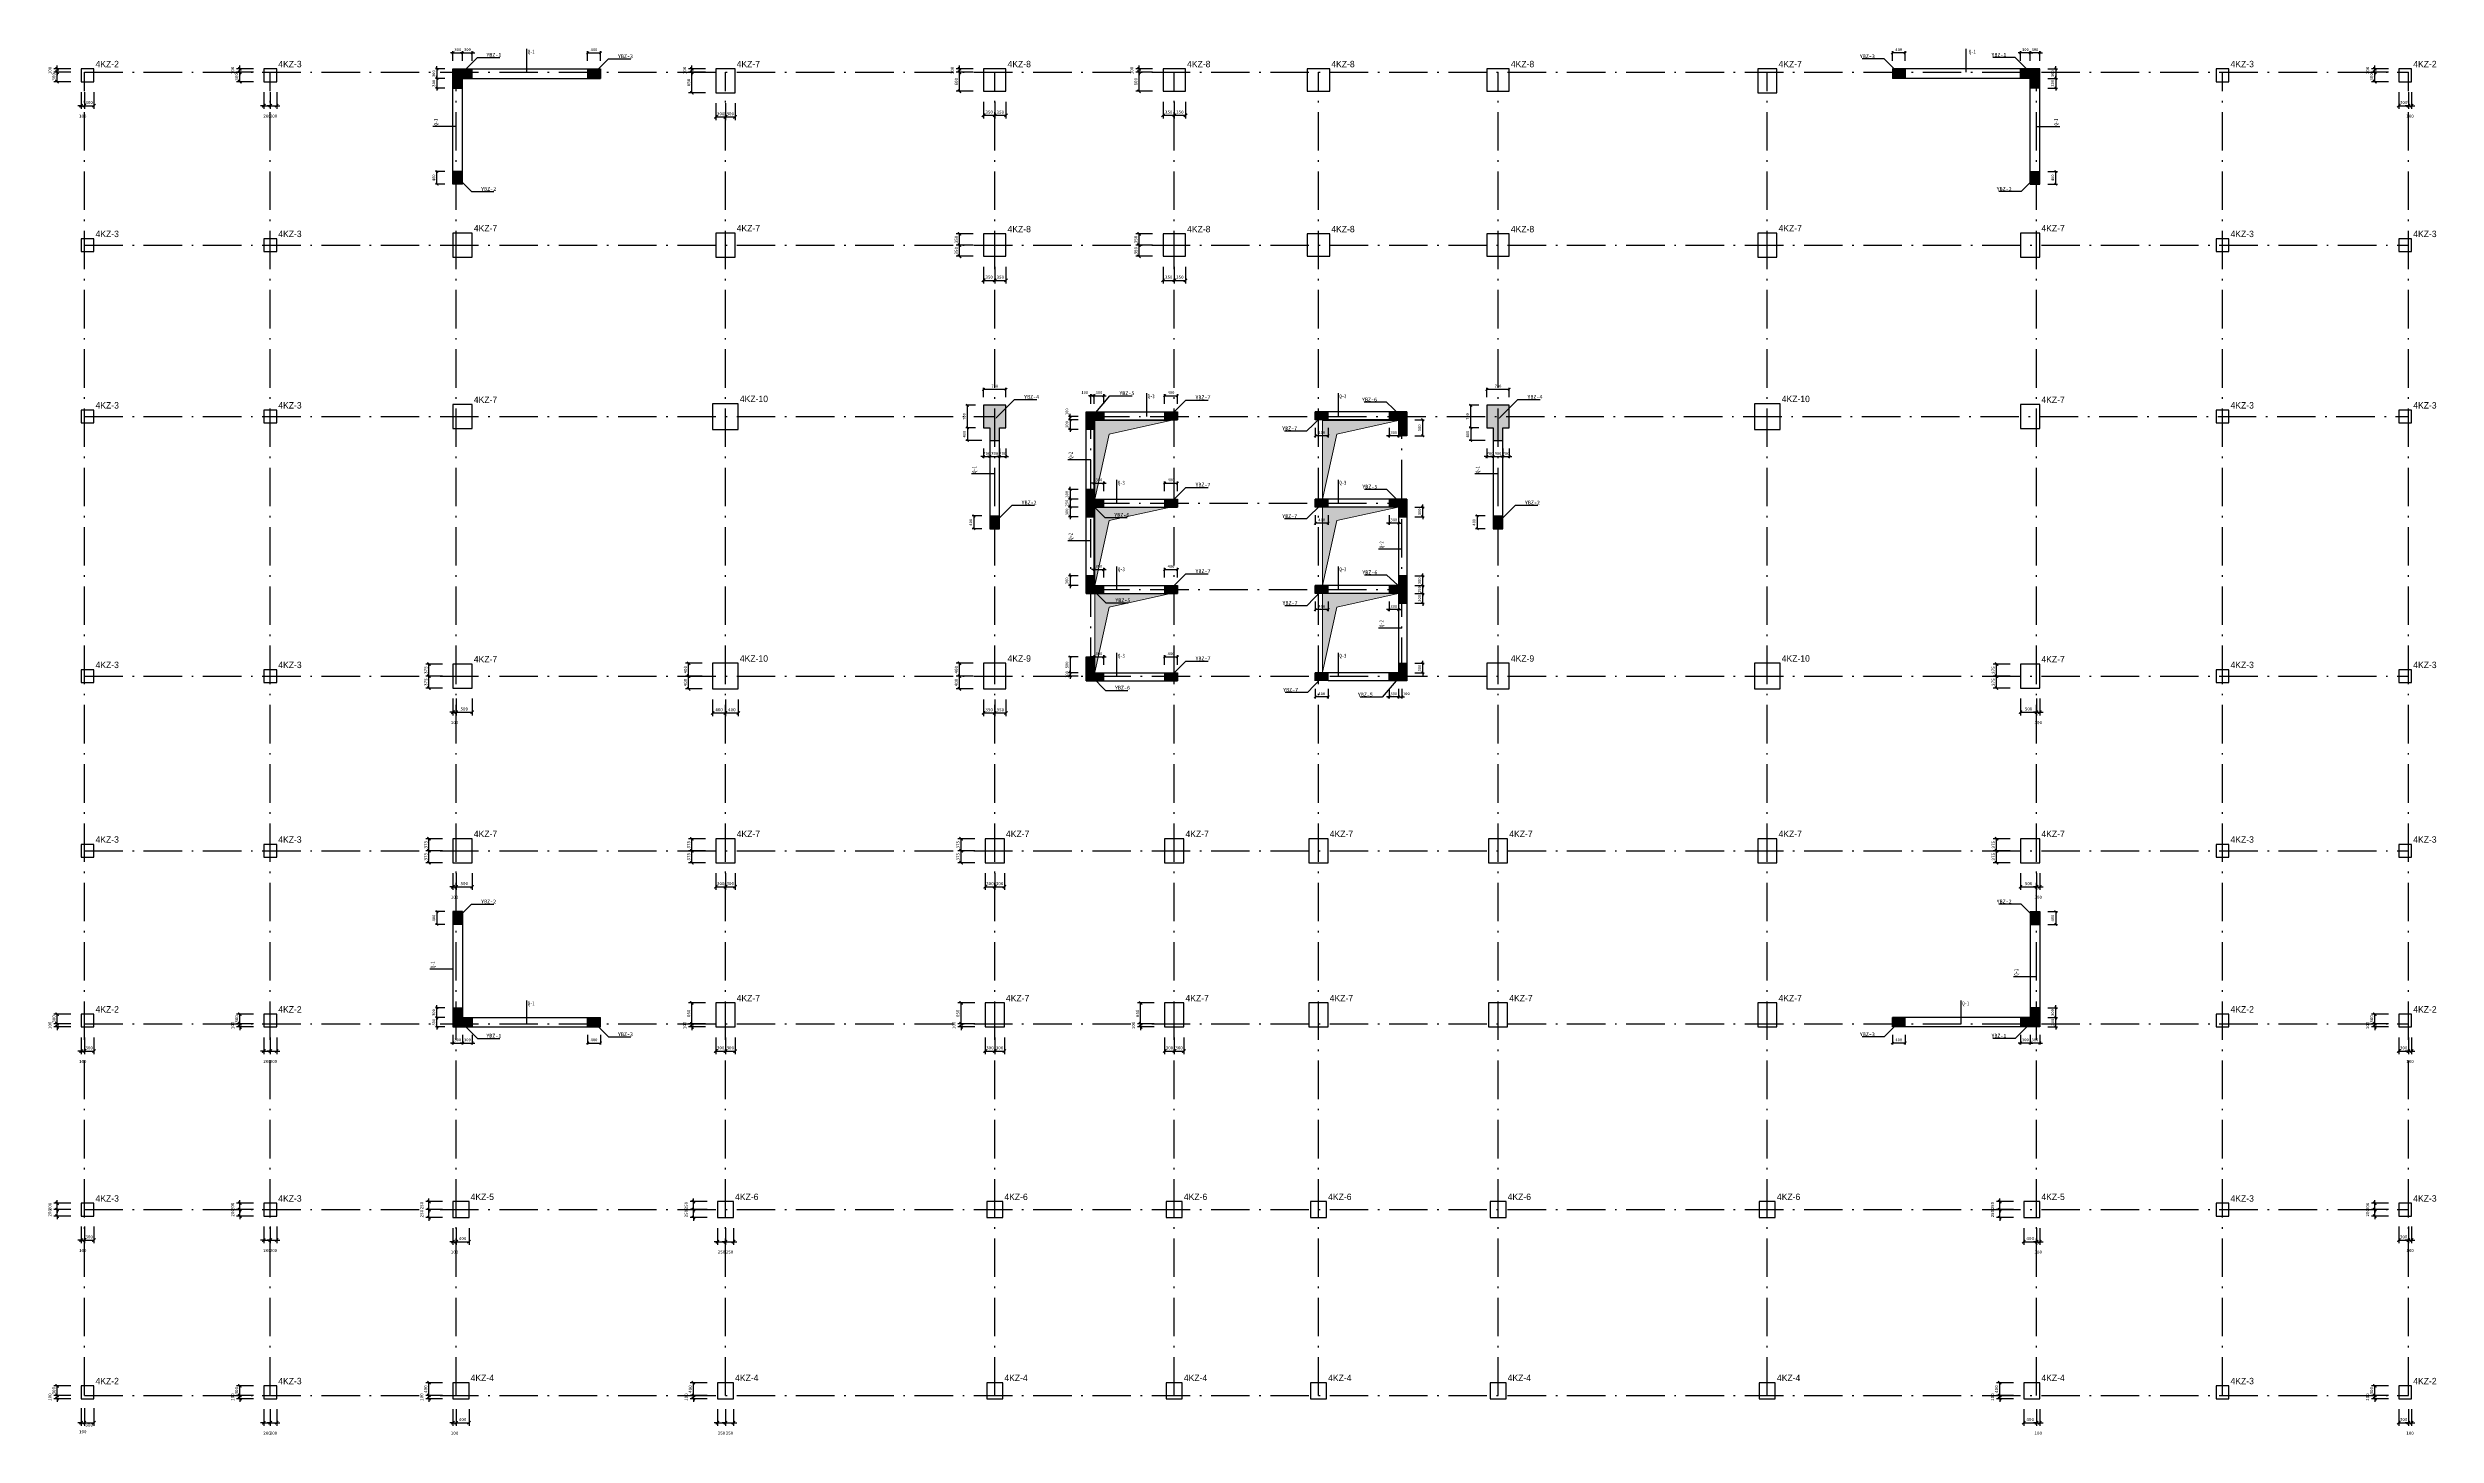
# Model space of a CAD drawing. Header units: millimetres. Extents: x -1141 to 233276, y -20783 to 42059.
# Drawn here: x -1141 to 73367, y -1241 to 42059 of the extents above; entities that cross this region are included whole.
import ezdxf
from ezdxf import colors
from ezdxf.entities.mleader import LeaderData, LeaderLine
from ezdxf.math import Vec2, Vec3

# ---------------------------------------------------------------- set-up
doc = ezdxf.new("R2010")
doc.units = ezdxf.units.MM
doc.header["$PDMODE"] = 35
doc.linetypes.add('线型2', pattern=[1850, 1200, -300, 50, -300])
doc.linetypes.add('线型5', pattern=[3050, 2400, -300, 50, -300])
for name, color, linetype in [('BZ-name', 160, 'Continuous'), ('WALL-Beam', 80, 'Continuous'), ('WALL_INFO', 130, 'Continuous')]:
    doc.layers.add(name, color=color, linetype=linetype)
doc.layers.add('DOTE', color=10, linetype='线型2', plot=False)
for name, color, linetype, lineweight in [('S_Cl', 2, 'Continuous', 25), ('S_ColumDimSect', 84, '线型5', 9), ('S_ColumFocus', 2, 'Continuous', 9), ('S_ConcWall', 3, 'Continuous', 25), ('S_Hole', 9, 'Continuous', 9)]:
    doc.layers.add(name, color=color, linetype=linetype, lineweight=lineweight)
doc.styles.add('xxxx', font='RIF.ttf')
doc.styles.add('宋体', font='')
doc.styles.get('宋体').set_extended_font_data('宋体')
doc.dimstyles.new('DimN_1', dxfattribs={"dimtxt": 125, "dimasz": 100, "dimexe": 250, "dimexo": 0.0625, "dimgap": 50, "dimtad": 1, "dimdec": 0, "dimrnd": 5, "dimzin": 0, "dimdsep": 46, "dimtxsty": '宋体', "dimblk1": 'ARCHTICK', "dimblk2": 'ARCHTICK', "dimsah": 1, "dimcen": 0.09, "dimadec": 0, "dimazin": 0, "dimtfac": 1, "dimtdec": 0, "dimtofl": 0, "dimtmove": 2, "dimatfit": 1, "dimfxl": 1, "dimtolj": 1, "dimtzin": 0, "dimarcsym": 0})
doc.dimstyles.new('ISO-25', dxfattribs={"dimtxt": 2.5, "dimasz": 2.5, "dimexe": 1.25, "dimexo": 0.625, "dimtad": 1, "dimtxsty": 'Standard', "dimcen": 2.5, "dimadec": 0, "dimazin": 0, "dimtfac": 1, "dimtmove": 0, "dimatfit": 3, "dimfxl": 1, "dimarcsym": 0})

# ---------------------------------------------------------------- blocks, each defined once
blk = doc.blocks.new('_ArchTick')
at = {"color": 0, "linetype": 'ByBlock', "const_width": 0.4}
blk.add_lwpolyline([(-0.5, -0.5), (0.5, 0.5)], dxfattribs=at)
blk = doc.blocks.new('*D2')
at = {"layer": 'Defpoints', "color": 0, "transparency": 16777216}
for p in [(-850, 0), (-100, 0), (-100, -100)]:
    blk.add_point(p, dxfattribs=at)
at = {"layer": 'S_ColumDimSect', "color": 0, "lineweight": -2, "transparency": 16777216}
for p, q in [((-850, 0), (-850, 100)), ((-425, 0), (-950, 0)), ((-425, -100), (-950, -100)), ((-850, -100), (-850, 0)), ((-850, -100), (-850, -200))]:
    blk.add_line(p, q, dxfattribs=at)
at = {"layer": 'S_ColumDimSect', "color": 0, "lineweight": -2, "transparency": 16777216, "xscale": 100, "yscale": 100, "zscale": 100}
for p, rotation in [((-850, 0), 270), ((-850, -100), 90)]:
    blk.add_blockref('_ArchTick', p, dxfattribs=dict(at, rotation=rotation))
at = {"layer": 'S_ColumDimSect', "color": 0, "transparency": 16777216, "insert": (-1075, -50), "char_height": 100, "attachment_point": 5, "rotation": 90, "style": '宋体'}
blk.add_mtext('\\A1;100', dxfattribs=at)
blk = doc.blocks.new('*D3')
at = {"layer": 'Defpoints', "color": 0, "transparency": 16777216}
for p in [(-850, 300), (-100, 300), (-100, 0)]:
    blk.add_point(p, dxfattribs=at)
at = {"layer": 'S_ColumDimSect', "color": 0, "lineweight": -2, "transparency": 16777216}
for p, q in [((-425, 300), (-950, 300)), ((-850, 0), (-850, 300)), ((-425, 0), (-950, 0))]:
    blk.add_line(p, q, dxfattribs=at)
at = {"layer": 'S_ColumDimSect', "color": 0, "lineweight": -2, "transparency": 16777216, "xscale": 100, "yscale": 100, "zscale": 100}
for p, rotation in [((-850, 300), 90), ((-850, 0), 270)]:
    blk.add_blockref('_ArchTick', p, dxfattribs=dict(at, rotation=rotation))
at = {"layer": 'S_ColumDimSect', "color": 0, "transparency": 16777216, "insert": (-950, 150), "char_height": 100, "attachment_point": 5, "rotation": 90, "style": '宋体'}
blk.add_mtext('\\A1;300', dxfattribs=at)
blk = doc.blocks.new('*D4')
at = {"layer": 'Defpoints', "color": 0, "transparency": 16777216}
for p in [(-100, -100), (0, -100), (0, -850)]:
    blk.add_point(p, dxfattribs=at)
at = {"layer": 'S_ColumDimSect', "color": 0, "lineweight": -2, "transparency": 16777216}
for p, q in [((-100, -400), (-100, -950)), ((0, -400), (0, -950)), ((-100, -850), (-200, -850)), ((-100, -850), (0, -850)), ((0, -850), (100, -850))]:
    blk.add_line(p, q, dxfattribs=at)
at = {"layer": 'S_ColumDimSect', "color": 0, "lineweight": -2, "transparency": 16777216, "xscale": 100, "yscale": 100, "zscale": 100}
blk.add_blockref('_ArchTick', (-100, -850), dxfattribs=at)
at = {"layer": 'S_ColumDimSect', "color": 0, "lineweight": -2, "transparency": 16777216, "xscale": 100, "yscale": 100, "zscale": 100, "rotation": 180}
blk.add_blockref('_ArchTick', (0, -850), dxfattribs=at)
at = {"layer": 'S_ColumDimSect', "color": 0, "transparency": 16777216, "insert": (-50, -1130), "char_height": 100, "attachment_point": 5, "style": '宋体'}
blk.add_mtext('\\A1;100', dxfattribs=at)
blk = doc.blocks.new('*D5')
at = {"layer": 'Defpoints', "color": 0, "transparency": 16777216}
for p in [(0, -100), (300, -100), (300, -850)]:
    blk.add_point(p, dxfattribs=at)
at = {"layer": 'S_ColumDimSect', "color": 0, "lineweight": -2, "transparency": 16777216}
for p, q in [((0, -400), (0, -950)), ((300, -400), (300, -950)), ((0, -850), (300, -850))]:
    blk.add_line(p, q, dxfattribs=at)
at = {"layer": 'S_ColumDimSect', "color": 0, "lineweight": -2, "transparency": 16777216, "xscale": 100, "yscale": 100, "zscale": 100, "rotation": 180}
blk.add_blockref('_ArchTick', (0, -850), dxfattribs=at)
at = {"layer": 'S_ColumDimSect', "color": 0, "lineweight": -2, "transparency": 16777216, "xscale": 100, "yscale": 100, "zscale": 100}
blk.add_blockref('_ArchTick', (300, -850), dxfattribs=at)
at = {"layer": 'S_ColumDimSect', "color": 0, "transparency": 16777216, "insert": (150, -920), "char_height": 100, "attachment_point": 5, "style": '宋体'}
blk.add_mtext('\\A1;300', dxfattribs=at)
blk = doc.blocks.new('*D6')
at = {"layer": 'Defpoints', "color": 0, "transparency": 16777216}
for p in [(-850, 5800), (-100, 5800), (-100, 5600)]:
    blk.add_point(p, dxfattribs=at)
at = {"layer": 'S_ColumDimSect', "color": 0, "lineweight": -2, "transparency": 16777216}
for p, q in [((-425, 5800), (-950, 5800)), ((-425, 5600), (-950, 5600)), ((-850, 5800), (-850, 5900)), ((-850, 5600), (-850, 5800)), ((-850, 5600), (-850, 5500))]:
    blk.add_line(p, q, dxfattribs=at)
at = {"layer": 'S_ColumDimSect', "color": 0, "lineweight": -2, "transparency": 16777216, "xscale": 100, "yscale": 100, "zscale": 100}
for p, rotation in [((-850, 5800), 270), ((-850, 5600), 90)]:
    blk.add_blockref('_ArchTick', p, dxfattribs=dict(at, rotation=rotation))
at = {"layer": 'S_ColumDimSect', "color": 0, "transparency": 16777216, "insert": (-1075, 5700), "char_height": 100, "attachment_point": 5, "rotation": 90, "style": '宋体'}
blk.add_mtext('\\A1;200', dxfattribs=at)
blk = doc.blocks.new('*D7')
at = {"layer": 'Defpoints', "color": 0, "transparency": 16777216}
for p in [(-850, 6000), (-100, 6000), (-100, 5800)]:
    blk.add_point(p, dxfattribs=at)
at = {"layer": 'S_ColumDimSect', "color": 0, "lineweight": -2, "transparency": 16777216}
for p, q in [((-425, 6000), (-950, 6000)), ((-850, 6000), (-850, 6100)), ((-850, 5800), (-850, 6000)), ((-425, 5800), (-950, 5800)), ((-850, 5800), (-850, 5700))]:
    blk.add_line(p, q, dxfattribs=at)
at = {"layer": 'S_ColumDimSect', "color": 0, "lineweight": -2, "transparency": 16777216, "xscale": 100, "yscale": 100, "zscale": 100}
for p, rotation in [((-850, 6000), 270), ((-850, 5800), 90)]:
    blk.add_blockref('_ArchTick', p, dxfattribs=dict(at, rotation=rotation))
at = {"layer": 'S_ColumDimSect', "color": 0, "transparency": 16777216, "insert": (-1075, 5900), "char_height": 100, "attachment_point": 5, "rotation": 90, "style": '宋体'}
blk.add_mtext('\\A1;200', dxfattribs=at)
blk = doc.blocks.new('*D8')
at = {"layer": 'Defpoints', "color": 0, "transparency": 16777216}
for p in [(-100, 5600), (0, 5600), (0, 4850)]:
    blk.add_point(p, dxfattribs=at)
at = {"layer": 'S_ColumDimSect', "color": 0, "lineweight": -2, "transparency": 16777216}
for p, q in [((-100, 5275), (-100, 4750)), ((0, 5275), (0, 4750)), ((-100, 4850), (-200, 4850)), ((-100, 4850), (0, 4850)), ((0, 4850), (100, 4850))]:
    blk.add_line(p, q, dxfattribs=at)
at = {"layer": 'S_ColumDimSect', "color": 0, "lineweight": -2, "transparency": 16777216, "xscale": 100, "yscale": 100, "zscale": 100}
blk.add_blockref('_ArchTick', (-100, 4850), dxfattribs=at)
at = {"layer": 'S_ColumDimSect', "color": 0, "lineweight": -2, "transparency": 16777216, "xscale": 100, "yscale": 100, "zscale": 100, "rotation": 180}
blk.add_blockref('_ArchTick', (0, 4850), dxfattribs=at)
at = {"layer": 'S_ColumDimSect', "color": 0, "transparency": 16777216, "insert": (-50, 4525), "char_height": 100, "attachment_point": 5, "style": '宋体'}
blk.add_mtext('\\A1;100', dxfattribs=at)
blk = doc.blocks.new('*D9')
at = {"layer": 'Defpoints', "color": 0, "transparency": 16777216}
for p in [(0, 5600), (300, 5600), (300, 4850)]:
    blk.add_point(p, dxfattribs=at)
at = {"layer": 'S_ColumDimSect', "color": 0, "lineweight": -2, "transparency": 16777216}
for p, q in [((0, 5275), (0, 4750)), ((300, 5275), (300, 4750)), ((0, 4850), (300, 4850))]:
    blk.add_line(p, q, dxfattribs=at)
at = {"layer": 'S_ColumDimSect', "color": 0, "lineweight": -2, "transparency": 16777216, "xscale": 100, "yscale": 100, "zscale": 100, "rotation": 180}
blk.add_blockref('_ArchTick', (0, 4850), dxfattribs=at)
at = {"layer": 'S_ColumDimSect', "color": 0, "lineweight": -2, "transparency": 16777216, "xscale": 100, "yscale": 100, "zscale": 100}
blk.add_blockref('_ArchTick', (300, 4850), dxfattribs=at)
at = {"layer": 'S_ColumDimSect', "color": 0, "transparency": 16777216, "insert": (150, 4950), "char_height": 100, "attachment_point": 5, "style": '宋体'}
blk.add_mtext('\\A1;300', dxfattribs=at)
blk = doc.blocks.new('*D10')
at = {"layer": 'Defpoints', "color": 0, "transparency": 16777216}
for p in [(-850, 11600), (-100, 11600), (-100, 11500)]:
    blk.add_point(p, dxfattribs=at)
at = {"layer": 'S_ColumDimSect', "color": 0, "lineweight": -2, "transparency": 16777216}
for p, q in [((-425, 11600), (-950, 11600)), ((-425, 11500), (-950, 11500)), ((-850, 11600), (-850, 11700)), ((-850, 11500), (-850, 11600)), ((-850, 11500), (-850, 11400))]:
    blk.add_line(p, q, dxfattribs=at)
at = {"layer": 'S_ColumDimSect', "color": 0, "lineweight": -2, "transparency": 16777216, "xscale": 100, "yscale": 100, "zscale": 100}
for p, rotation in [((-850, 11600), 270), ((-850, 11500), 90)]:
    blk.add_blockref('_ArchTick', p, dxfattribs=dict(at, rotation=rotation))
at = {"layer": 'S_ColumDimSect', "color": 0, "transparency": 16777216, "insert": (-1075, 11550), "char_height": 100, "attachment_point": 5, "rotation": 90, "style": '宋体'}
blk.add_mtext('\\A1;100', dxfattribs=at)
blk = doc.blocks.new('*D11')
at = {"layer": 'Defpoints', "color": 0, "transparency": 16777216}
for p in [(-850, 11900), (-100, 11900), (-100, 11600)]:
    blk.add_point(p, dxfattribs=at)
at = {"layer": 'S_ColumDimSect', "color": 0, "lineweight": -2, "transparency": 16777216}
for p, q in [((-425, 11900), (-950, 11900)), ((-425, 11600), (-950, 11600)), ((-850, 11600), (-850, 11900))]:
    blk.add_line(p, q, dxfattribs=at)
at = {"layer": 'S_ColumDimSect', "color": 0, "lineweight": -2, "transparency": 16777216, "xscale": 100, "yscale": 100, "zscale": 100}
for p, rotation in [((-850, 11900), 90), ((-850, 11600), 270)]:
    blk.add_blockref('_ArchTick', p, dxfattribs=dict(at, rotation=rotation))
at = {"layer": 'S_ColumDimSect', "color": 0, "transparency": 16777216, "insert": (-950, 11750), "char_height": 100, "attachment_point": 5, "rotation": 90, "style": '宋体'}
blk.add_mtext('\\A1;300', dxfattribs=at)
blk = doc.blocks.new('*D12')
at = {"layer": 'Defpoints', "color": 0, "transparency": 16777216}
for p in [(-100, 11500), (0, 11500), (0, 10750)]:
    blk.add_point(p, dxfattribs=at)
at = {"layer": 'S_ColumDimSect', "color": 0, "lineweight": -2, "transparency": 16777216}
for p, q in [((-100, 10750), (-200, 10750)), ((-100, 11175), (-100, 10650)), ((-100, 10750), (0, 10750)), ((0, 11175), (0, 10650)), ((0, 10750), (100, 10750))]:
    blk.add_line(p, q, dxfattribs=at)
at = {"layer": 'S_ColumDimSect', "color": 0, "lineweight": -2, "transparency": 16777216, "xscale": 100, "yscale": 100, "zscale": 100}
blk.add_blockref('_ArchTick', (-100, 10750), dxfattribs=at)
at = {"layer": 'S_ColumDimSect', "color": 0, "lineweight": -2, "transparency": 16777216, "xscale": 100, "yscale": 100, "zscale": 100, "rotation": 180}
blk.add_blockref('_ArchTick', (0, 10750), dxfattribs=at)
at = {"layer": 'S_ColumDimSect', "color": 0, "transparency": 16777216, "insert": (-50, 10425), "char_height": 100, "attachment_point": 5, "style": '宋体'}
blk.add_mtext('\\A1;100', dxfattribs=at)
blk = doc.blocks.new('*D13')
at = {"layer": 'Defpoints', "color": 0, "transparency": 16777216}
for p in [(0, 11500), (300, 11500), (300, 10750)]:
    blk.add_point(p, dxfattribs=at)
at = {"layer": 'S_ColumDimSect', "color": 0, "lineweight": -2, "transparency": 16777216}
for p, q in [((0, 11175), (0, 10650)), ((0, 10750), (300, 10750)), ((300, 11175), (300, 10650))]:
    blk.add_line(p, q, dxfattribs=at)
at = {"layer": 'S_ColumDimSect', "color": 0, "lineweight": -2, "transparency": 16777216, "xscale": 100, "yscale": 100, "zscale": 100, "rotation": 180}
blk.add_blockref('_ArchTick', (0, 10750), dxfattribs=at)
at = {"layer": 'S_ColumDimSect', "color": 0, "lineweight": -2, "transparency": 16777216, "xscale": 100, "yscale": 100, "zscale": 100}
blk.add_blockref('_ArchTick', (300, 10750), dxfattribs=at)
at = {"layer": 'S_ColumDimSect', "color": 0, "transparency": 16777216, "insert": (150, 10850), "char_height": 100, "attachment_point": 5, "style": '宋体'}
blk.add_mtext('\\A1;300', dxfattribs=at)
blk = doc.blocks.new('*D14')
at = {"layer": 'Defpoints', "color": 0, "transparency": 16777216}
for p in [(-850, 41300), (-100, 41300), (-100, 41000)]:
    blk.add_point(p, dxfattribs=at)
at = {"layer": 'S_ColumDimSect', "color": 0, "lineweight": -2, "transparency": 16777216}
for p, q in [((-425, 41300), (-950, 41300)), ((-425, 41000), (-950, 41000)), ((-850, 41000), (-850, 41300))]:
    blk.add_line(p, q, dxfattribs=at)
at = {"layer": 'S_ColumDimSect', "color": 0, "lineweight": -2, "transparency": 16777216, "xscale": 100, "yscale": 100, "zscale": 100}
for p, rotation in [((-850, 41300), 90), ((-850, 41000), 270)]:
    blk.add_blockref('_ArchTick', p, dxfattribs=dict(at, rotation=rotation))
at = {"layer": 'S_ColumDimSect', "color": 0, "transparency": 16777216, "insert": (-950, 41150), "char_height": 100, "attachment_point": 5, "rotation": 90, "style": '宋体'}
blk.add_mtext('\\A1;300', dxfattribs=at)
blk = doc.blocks.new('*D15')
at = {"layer": 'Defpoints', "color": 0, "transparency": 16777216}
for p in [(-850, 41400), (-100, 41400), (-100, 41300)]:
    blk.add_point(p, dxfattribs=at)
at = {"layer": 'S_ColumDimSect', "color": 0, "lineweight": -2, "transparency": 16777216}
for p, q in [((-425, 41400), (-950, 41400)), ((-425, 41300), (-950, 41300)), ((-850, 41400), (-850, 41500)), ((-850, 41300), (-850, 41400)), ((-850, 41300), (-850, 41200))]:
    blk.add_line(p, q, dxfattribs=at)
at = {"layer": 'S_ColumDimSect', "color": 0, "lineweight": -2, "transparency": 16777216, "xscale": 100, "yscale": 100, "zscale": 100}
for p, rotation in [((-850, 41400), 270), ((-850, 41300), 90)]:
    blk.add_blockref('_ArchTick', p, dxfattribs=dict(at, rotation=rotation))
at = {"layer": 'S_ColumDimSect', "color": 0, "transparency": 16777216, "insert": (-1075, 41350), "char_height": 100, "attachment_point": 5, "rotation": 90, "style": '宋体'}
blk.add_mtext('\\A1;100', dxfattribs=at)
blk = doc.blocks.new('*D16')
at = {"layer": 'Defpoints', "color": 0, "transparency": 16777216}
for p in [(-100, 41000), (0, 41000), (0, 40250)]:
    blk.add_point(p, dxfattribs=at)
at = {"layer": 'S_ColumDimSect', "color": 0, "lineweight": -2, "transparency": 16777216}
for p, q in [((-100, 40250), (-200, 40250)), ((-100, 40675), (-100, 40150)), ((-100, 40250), (0, 40250)), ((0, 40675), (0, 40150)), ((0, 40250), (100, 40250))]:
    blk.add_line(p, q, dxfattribs=at)
at = {"layer": 'S_ColumDimSect', "color": 0, "lineweight": -2, "transparency": 16777216, "xscale": 100, "yscale": 100, "zscale": 100}
blk.add_blockref('_ArchTick', (-100, 40250), dxfattribs=at)
at = {"layer": 'S_ColumDimSect', "color": 0, "lineweight": -2, "transparency": 16777216, "xscale": 100, "yscale": 100, "zscale": 100, "rotation": 180}
blk.add_blockref('_ArchTick', (0, 40250), dxfattribs=at)
at = {"layer": 'S_ColumDimSect', "color": 0, "transparency": 16777216, "insert": (-50, 39925), "char_height": 100, "attachment_point": 5, "style": '宋体'}
blk.add_mtext('\\A1;100', dxfattribs=at)
blk = doc.blocks.new('*D17')
at = {"layer": 'Defpoints', "color": 0, "transparency": 16777216}
for p in [(0, 41000), (300, 41000), (300, 40250)]:
    blk.add_point(p, dxfattribs=at)
at = {"layer": 'S_ColumDimSect', "color": 0, "lineweight": -2, "transparency": 16777216}
for p, q in [((0, 40675), (0, 40150)), ((0, 40250), (300, 40250)), ((300, 40675), (300, 40150))]:
    blk.add_line(p, q, dxfattribs=at)
at = {"layer": 'S_ColumDimSect', "color": 0, "lineweight": -2, "transparency": 16777216, "xscale": 100, "yscale": 100, "zscale": 100, "rotation": 180}
blk.add_blockref('_ArchTick', (0, 40250), dxfattribs=at)
at = {"layer": 'S_ColumDimSect', "color": 0, "lineweight": -2, "transparency": 16777216, "xscale": 100, "yscale": 100, "zscale": 100}
blk.add_blockref('_ArchTick', (300, 40250), dxfattribs=at)
at = {"layer": 'S_ColumDimSect', "color": 0, "transparency": 16777216, "insert": (150, 40350), "char_height": 100, "attachment_point": 5, "style": '宋体'}
blk.add_mtext('\\A1;300', dxfattribs=at)
blk = doc.blocks.new('*D18')
at = {"layer": 'Defpoints', "color": 0, "transparency": 16777216}
for p in [(4850, 0), (5600, 0), (5600, -100)]:
    blk.add_point(p, dxfattribs=at)
at = {"layer": 'S_ColumDimSect', "color": 0, "lineweight": -2, "transparency": 16777216}
for p, q in [((4850, 0), (4850, 100)), ((5275, 0), (4750, 0)), ((5275, -100), (4750, -100)), ((4850, -100), (4850, 0)), ((4850, -100), (4850, -200))]:
    blk.add_line(p, q, dxfattribs=at)
at = {"layer": 'S_ColumDimSect', "color": 0, "lineweight": -2, "transparency": 16777216, "xscale": 100, "yscale": 100, "zscale": 100}
for p, rotation in [((4850, 0), 270), ((4850, -100), 90)]:
    blk.add_blockref('_ArchTick', p, dxfattribs=dict(at, rotation=rotation))
at = {"layer": 'S_ColumDimSect', "color": 0, "transparency": 16777216, "insert": (4625, -50), "char_height": 100, "attachment_point": 5, "rotation": 90, "style": '宋体'}
blk.add_mtext('\\A1;100', dxfattribs=at)
blk = doc.blocks.new('*D19')
at = {"layer": 'Defpoints', "color": 0, "transparency": 16777216}
for p in [(4850, 300), (5600, 300), (5600, 0)]:
    blk.add_point(p, dxfattribs=at)
at = {"layer": 'S_ColumDimSect', "color": 0, "lineweight": -2, "transparency": 16777216}
for p, q in [((5275, 300), (4750, 300)), ((4850, 0), (4850, 300)), ((5275, 0), (4750, 0))]:
    blk.add_line(p, q, dxfattribs=at)
at = {"layer": 'S_ColumDimSect', "color": 0, "lineweight": -2, "transparency": 16777216, "xscale": 100, "yscale": 100, "zscale": 100}
for p, rotation in [((4850, 300), 90), ((4850, 0), 270)]:
    blk.add_blockref('_ArchTick', p, dxfattribs=dict(at, rotation=rotation))
at = {"layer": 'S_ColumDimSect', "color": 0, "transparency": 16777216, "insert": (4750, 150), "char_height": 100, "attachment_point": 5, "rotation": 90, "style": '宋体'}
blk.add_mtext('\\A1;300', dxfattribs=at)
blk = doc.blocks.new('*D20')
at = {"layer": 'Defpoints', "color": 0, "transparency": 16777216}
for p in [(5600, -100), (5800, -100), (5800, -850)]:
    blk.add_point(p, dxfattribs=at)
at = {"layer": 'S_ColumDimSect', "color": 0, "lineweight": -2, "transparency": 16777216}
for p, q in [((5600, -425), (5600, -950)), ((5800, -425), (5800, -950)), ((5600, -850), (5500, -850)), ((5600, -850), (5800, -850)), ((5800, -850), (5900, -850))]:
    blk.add_line(p, q, dxfattribs=at)
at = {"layer": 'S_ColumDimSect', "color": 0, "lineweight": -2, "transparency": 16777216, "xscale": 100, "yscale": 100, "zscale": 100}
blk.add_blockref('_ArchTick', (5600, -850), dxfattribs=at)
at = {"layer": 'S_ColumDimSect', "color": 0, "lineweight": -2, "transparency": 16777216, "xscale": 100, "yscale": 100, "zscale": 100, "rotation": 180}
blk.add_blockref('_ArchTick', (5800, -850), dxfattribs=at)
at = {"layer": 'S_ColumDimSect', "color": 0, "transparency": 16777216, "insert": (5700, -1175), "char_height": 100, "attachment_point": 5, "style": '宋体'}
blk.add_mtext('\\A1;200', dxfattribs=at)
blk = doc.blocks.new('*D21')
at = {"layer": 'Defpoints', "color": 0, "transparency": 16777216}
for p in [(5800, -100), (6000, -100), (6000, -850)]:
    blk.add_point(p, dxfattribs=at)
at = {"layer": 'S_ColumDimSect', "color": 0, "lineweight": -2, "transparency": 16777216}
for p, q in [((5800, -425), (5800, -950)), ((6000, -425), (6000, -950)), ((5800, -850), (5700, -850)), ((5800, -850), (6000, -850)), ((6000, -850), (6100, -850))]:
    blk.add_line(p, q, dxfattribs=at)
at = {"layer": 'S_ColumDimSect', "color": 0, "lineweight": -2, "transparency": 16777216, "xscale": 100, "yscale": 100, "zscale": 100}
blk.add_blockref('_ArchTick', (5800, -850), dxfattribs=at)
at = {"layer": 'S_ColumDimSect', "color": 0, "lineweight": -2, "transparency": 16777216, "xscale": 100, "yscale": 100, "zscale": 100, "rotation": 180}
blk.add_blockref('_ArchTick', (6000, -850), dxfattribs=at)
at = {"layer": 'S_ColumDimSect', "color": 0, "transparency": 16777216, "insert": (5900, -1175), "char_height": 100, "attachment_point": 5, "style": '宋体'}
blk.add_mtext('\\A1;200', dxfattribs=at)
blk = doc.blocks.new('*D22')
at = {"layer": 'Defpoints', "color": 0, "transparency": 16777216}
for p in [(4850, 5800), (5600, 5800), (5600, 5600)]:
    blk.add_point(p, dxfattribs=at)
at = {"layer": 'S_ColumDimSect', "color": 0, "lineweight": -2, "transparency": 16777216}
for p, q in [((5275, 5800), (4750, 5800)), ((5275, 5600), (4750, 5600)), ((4850, 5800), (4850, 5900)), ((4850, 5600), (4850, 5800)), ((4850, 5600), (4850, 5500))]:
    blk.add_line(p, q, dxfattribs=at)
at = {"layer": 'S_ColumDimSect', "color": 0, "lineweight": -2, "transparency": 16777216, "xscale": 100, "yscale": 100, "zscale": 100}
for p, rotation in [((4850, 5800), 270), ((4850, 5600), 90)]:
    blk.add_blockref('_ArchTick', p, dxfattribs=dict(at, rotation=rotation))
at = {"layer": 'S_ColumDimSect', "color": 0, "transparency": 16777216, "insert": (4625, 5700), "char_height": 100, "attachment_point": 5, "rotation": 90, "style": '宋体'}
blk.add_mtext('\\A1;200', dxfattribs=at)
blk = doc.blocks.new('*D23')
at = {"layer": 'Defpoints', "color": 0, "transparency": 16777216}
for p in [(4850, 6000), (5600, 6000), (5600, 5800)]:
    blk.add_point(p, dxfattribs=at)
at = {"layer": 'S_ColumDimSect', "color": 0, "lineweight": -2, "transparency": 16777216}
for p, q in [((5275, 6000), (4750, 6000)), ((4850, 6000), (4850, 6100)), ((4850, 5800), (4850, 6000)), ((5275, 5800), (4750, 5800)), ((4850, 5800), (4850, 5700))]:
    blk.add_line(p, q, dxfattribs=at)
at = {"layer": 'S_ColumDimSect', "color": 0, "lineweight": -2, "transparency": 16777216, "xscale": 100, "yscale": 100, "zscale": 100}
for p, rotation in [((4850, 6000), 270), ((4850, 5800), 90)]:
    blk.add_blockref('_ArchTick', p, dxfattribs=dict(at, rotation=rotation))
at = {"layer": 'S_ColumDimSect', "color": 0, "transparency": 16777216, "insert": (4625, 5900), "char_height": 100, "attachment_point": 5, "rotation": 90, "style": '宋体'}
blk.add_mtext('\\A1;200', dxfattribs=at)
blk = doc.blocks.new('*D24')
at = {"layer": 'Defpoints', "color": 0, "transparency": 16777216}
for p in [(5600, 5600), (5800, 5600), (5800, 4850)]:
    blk.add_point(p, dxfattribs=at)
at = {"layer": 'S_ColumDimSect', "color": 0, "lineweight": -2, "transparency": 16777216}
for p, q in [((5600, 5275), (5600, 4750)), ((5800, 5275), (5800, 4750)), ((5600, 4850), (5500, 4850)), ((5600, 4850), (5800, 4850)), ((5800, 4850), (5900, 4850))]:
    blk.add_line(p, q, dxfattribs=at)
at = {"layer": 'S_ColumDimSect', "color": 0, "lineweight": -2, "transparency": 16777216, "xscale": 100, "yscale": 100, "zscale": 100}
blk.add_blockref('_ArchTick', (5600, 4850), dxfattribs=at)
at = {"layer": 'S_ColumDimSect', "color": 0, "lineweight": -2, "transparency": 16777216, "xscale": 100, "yscale": 100, "zscale": 100, "rotation": 180}
blk.add_blockref('_ArchTick', (5800, 4850), dxfattribs=at)
at = {"layer": 'S_ColumDimSect', "color": 0, "transparency": 16777216, "insert": (5700, 4525), "char_height": 100, "attachment_point": 5, "style": '宋体'}
blk.add_mtext('\\A1;200', dxfattribs=at)
blk = doc.blocks.new('*D25')
at = {"layer": 'Defpoints', "color": 0, "transparency": 16777216}
for p in [(5800, 5600), (6000, 5600), (6000, 4850)]:
    blk.add_point(p, dxfattribs=at)
at = {"layer": 'S_ColumDimSect', "color": 0, "lineweight": -2, "transparency": 16777216}
for p, q in [((5800, 5275), (5800, 4750)), ((6000, 5275), (6000, 4750)), ((5800, 4850), (5700, 4850)), ((5800, 4850), (6000, 4850)), ((6000, 4850), (6100, 4850))]:
    blk.add_line(p, q, dxfattribs=at)
at = {"layer": 'S_ColumDimSect', "color": 0, "lineweight": -2, "transparency": 16777216, "xscale": 100, "yscale": 100, "zscale": 100}
blk.add_blockref('_ArchTick', (5800, 4850), dxfattribs=at)
at = {"layer": 'S_ColumDimSect', "color": 0, "lineweight": -2, "transparency": 16777216, "xscale": 100, "yscale": 100, "zscale": 100, "rotation": 180}
blk.add_blockref('_ArchTick', (6000, 4850), dxfattribs=at)
at = {"layer": 'S_ColumDimSect', "color": 0, "transparency": 16777216, "insert": (5900, 4525), "char_height": 100, "attachment_point": 5, "style": '宋体'}
blk.add_mtext('\\A1;200', dxfattribs=at)
blk = doc.blocks.new('*D26')
at = {"layer": 'Defpoints', "color": 0, "transparency": 16777216}
for p in [(4850, 11600), (5600, 11600), (5600, 11500)]:
    blk.add_point(p, dxfattribs=at)
at = {"layer": 'S_ColumDimSect', "color": 0, "lineweight": -2, "transparency": 16777216}
for p, q in [((5275, 11600), (4750, 11600)), ((5275, 11500), (4750, 11500)), ((4850, 11600), (4850, 11700)), ((4850, 11500), (4850, 11600)), ((4850, 11500), (4850, 11400))]:
    blk.add_line(p, q, dxfattribs=at)
at = {"layer": 'S_ColumDimSect', "color": 0, "lineweight": -2, "transparency": 16777216, "xscale": 100, "yscale": 100, "zscale": 100}
for p, rotation in [((4850, 11600), 270), ((4850, 11500), 90)]:
    blk.add_blockref('_ArchTick', p, dxfattribs=dict(at, rotation=rotation))
at = {"layer": 'S_ColumDimSect', "color": 0, "transparency": 16777216, "insert": (4625, 11550), "char_height": 100, "attachment_point": 5, "rotation": 90, "style": '宋体'}
blk.add_mtext('\\A1;100', dxfattribs=at)
blk = doc.blocks.new('*D27')
at = {"layer": 'Defpoints', "color": 0, "transparency": 16777216}
for p in [(4850, 11900), (5600, 11900), (5600, 11600)]:
    blk.add_point(p, dxfattribs=at)
at = {"layer": 'S_ColumDimSect', "color": 0, "lineweight": -2, "transparency": 16777216}
for p, q in [((5275, 11900), (4750, 11900)), ((5275, 11600), (4750, 11600)), ((4850, 11600), (4850, 11900))]:
    blk.add_line(p, q, dxfattribs=at)
at = {"layer": 'S_ColumDimSect', "color": 0, "lineweight": -2, "transparency": 16777216, "xscale": 100, "yscale": 100, "zscale": 100}
for p, rotation in [((4850, 11900), 90), ((4850, 11600), 270)]:
    blk.add_blockref('_ArchTick', p, dxfattribs=dict(at, rotation=rotation))
at = {"layer": 'S_ColumDimSect', "color": 0, "transparency": 16777216, "insert": (4750, 11750), "char_height": 100, "attachment_point": 5, "rotation": 90, "style": '宋体'}
blk.add_mtext('\\A1;300', dxfattribs=at)
blk = doc.blocks.new('*D28')
at = {"layer": 'Defpoints', "color": 0, "transparency": 16777216}
for p in [(5600, 11500), (5800, 11500), (5800, 10750)]:
    blk.add_point(p, dxfattribs=at)
at = {"layer": 'S_ColumDimSect', "color": 0, "lineweight": -2, "transparency": 16777216}
for p, q in [((5600, 10750), (5500, 10750)), ((5600, 11175), (5600, 10650)), ((5600, 10750), (5800, 10750)), ((5800, 11175), (5800, 10650)), ((5800, 10750), (5900, 10750))]:
    blk.add_line(p, q, dxfattribs=at)
at = {"layer": 'S_ColumDimSect', "color": 0, "lineweight": -2, "transparency": 16777216, "xscale": 100, "yscale": 100, "zscale": 100}
blk.add_blockref('_ArchTick', (5600, 10750), dxfattribs=at)
at = {"layer": 'S_ColumDimSect', "color": 0, "lineweight": -2, "transparency": 16777216, "xscale": 100, "yscale": 100, "zscale": 100, "rotation": 180}
blk.add_blockref('_ArchTick', (5800, 10750), dxfattribs=at)
at = {"layer": 'S_ColumDimSect', "color": 0, "transparency": 16777216, "insert": (5700, 10425), "char_height": 100, "attachment_point": 5, "style": '宋体'}
blk.add_mtext('\\A1;200', dxfattribs=at)
blk = doc.blocks.new('*D29')
at = {"layer": 'Defpoints', "color": 0, "transparency": 16777216}
for p in [(5800, 11500), (6000, 11500), (6000, 10750)]:
    blk.add_point(p, dxfattribs=at)
at = {"layer": 'S_ColumDimSect', "color": 0, "lineweight": -2, "transparency": 16777216}
for p, q in [((5800, 10750), (5700, 10750)), ((5800, 11175), (5800, 10650)), ((5800, 10750), (6000, 10750)), ((6000, 11175), (6000, 10650)), ((6000, 10750), (6100, 10750))]:
    blk.add_line(p, q, dxfattribs=at)
at = {"layer": 'S_ColumDimSect', "color": 0, "lineweight": -2, "transparency": 16777216, "xscale": 100, "yscale": 100, "zscale": 100}
blk.add_blockref('_ArchTick', (5800, 10750), dxfattribs=at)
at = {"layer": 'S_ColumDimSect', "color": 0, "lineweight": -2, "transparency": 16777216, "xscale": 100, "yscale": 100, "zscale": 100, "rotation": 180}
blk.add_blockref('_ArchTick', (6000, 10750), dxfattribs=at)
at = {"layer": 'S_ColumDimSect', "color": 0, "transparency": 16777216, "insert": (5900, 10425), "char_height": 100, "attachment_point": 5, "style": '宋体'}
blk.add_mtext('\\A1;200', dxfattribs=at)
blk = doc.blocks.new('*D30')
at = {"layer": 'Defpoints', "color": 0, "transparency": 16777216}
for p in [(4850, 41300), (5600, 41300), (5600, 41000)]:
    blk.add_point(p, dxfattribs=at)
at = {"layer": 'S_ColumDimSect', "color": 0, "lineweight": -2, "transparency": 16777216}
for p, q in [((5275, 41300), (4750, 41300)), ((5275, 41000), (4750, 41000)), ((4850, 41000), (4850, 41300))]:
    blk.add_line(p, q, dxfattribs=at)
at = {"layer": 'S_ColumDimSect', "color": 0, "lineweight": -2, "transparency": 16777216, "xscale": 100, "yscale": 100, "zscale": 100}
for p, rotation in [((4850, 41300), 90), ((4850, 41000), 270)]:
    blk.add_blockref('_ArchTick', p, dxfattribs=dict(at, rotation=rotation))
at = {"layer": 'S_ColumDimSect', "color": 0, "transparency": 16777216, "insert": (4750, 41150), "char_height": 100, "attachment_point": 5, "rotation": 90, "style": '宋体'}
blk.add_mtext('\\A1;300', dxfattribs=at)
blk = doc.blocks.new('*D31')
at = {"layer": 'Defpoints', "color": 0, "transparency": 16777216}
for p in [(4850, 41400), (5600, 41400), (5600, 41300)]:
    blk.add_point(p, dxfattribs=at)
at = {"layer": 'S_ColumDimSect', "color": 0, "lineweight": -2, "transparency": 16777216}
for p, q in [((5275, 41400), (4750, 41400)), ((5275, 41300), (4750, 41300)), ((4850, 41400), (4850, 41500)), ((4850, 41300), (4850, 41400)), ((4850, 41300), (4850, 41200))]:
    blk.add_line(p, q, dxfattribs=at)
at = {"layer": 'S_ColumDimSect', "color": 0, "lineweight": -2, "transparency": 16777216, "xscale": 100, "yscale": 100, "zscale": 100}
for p, rotation in [((4850, 41400), 270), ((4850, 41300), 90)]:
    blk.add_blockref('_ArchTick', p, dxfattribs=dict(at, rotation=rotation))
at = {"layer": 'S_ColumDimSect', "color": 0, "transparency": 16777216, "insert": (4625, 41350), "char_height": 100, "attachment_point": 5, "rotation": 90, "style": '宋体'}
blk.add_mtext('\\A1;100', dxfattribs=at)
blk = doc.blocks.new('*D32')
at = {"layer": 'Defpoints', "color": 0, "transparency": 16777216}
for p in [(5600, 41000), (5800, 41000), (5800, 40250)]:
    blk.add_point(p, dxfattribs=at)
at = {"layer": 'S_ColumDimSect', "color": 0, "lineweight": -2, "transparency": 16777216}
for p, q in [((5600, 40250), (5500, 40250)), ((5600, 40675), (5600, 40150)), ((5600, 40250), (5800, 40250)), ((5800, 40675), (5800, 40150)), ((5800, 40250), (5900, 40250))]:
    blk.add_line(p, q, dxfattribs=at)
at = {"layer": 'S_ColumDimSect', "color": 0, "lineweight": -2, "transparency": 16777216, "xscale": 100, "yscale": 100, "zscale": 100}
blk.add_blockref('_ArchTick', (5600, 40250), dxfattribs=at)
at = {"layer": 'S_ColumDimSect', "color": 0, "lineweight": -2, "transparency": 16777216, "xscale": 100, "yscale": 100, "zscale": 100, "rotation": 180}
blk.add_blockref('_ArchTick', (5800, 40250), dxfattribs=at)
at = {"layer": 'S_ColumDimSect', "color": 0, "transparency": 16777216, "insert": (5700, 39925), "char_height": 100, "attachment_point": 5, "style": '宋体'}
blk.add_mtext('\\A1;200', dxfattribs=at)
blk = doc.blocks.new('*D33')
at = {"layer": 'Defpoints', "color": 0, "transparency": 16777216}
for p in [(5800, 41000), (6000, 41000), (6000, 40250)]:
    blk.add_point(p, dxfattribs=at)
at = {"layer": 'S_ColumDimSect', "color": 0, "lineweight": -2, "transparency": 16777216}
for p, q in [((5800, 40250), (5700, 40250)), ((5800, 40675), (5800, 40150)), ((5800, 40250), (6000, 40250)), ((6000, 40675), (6000, 40150)), ((6000, 40250), (6100, 40250))]:
    blk.add_line(p, q, dxfattribs=at)
at = {"layer": 'S_ColumDimSect', "color": 0, "lineweight": -2, "transparency": 16777216, "xscale": 100, "yscale": 100, "zscale": 100}
blk.add_blockref('_ArchTick', (5800, 40250), dxfattribs=at)
at = {"layer": 'S_ColumDimSect', "color": 0, "lineweight": -2, "transparency": 16777216, "xscale": 100, "yscale": 100, "zscale": 100, "rotation": 180}
blk.add_blockref('_ArchTick', (6000, 40250), dxfattribs=at)
at = {"layer": 'S_ColumDimSect', "color": 0, "transparency": 16777216, "insert": (5900, 39925), "char_height": 100, "attachment_point": 5, "style": '宋体'}
blk.add_mtext('\\A1;200', dxfattribs=at)
blk = doc.blocks.new('*D34')
at = {"layer": 'Defpoints', "color": 0, "transparency": 16777216}
for p in [(10750, 0), (11500, 0), (11500, -100)]:
    blk.add_point(p, dxfattribs=at)
at = {"layer": 'S_ColumDimSect', "color": 0, "lineweight": -2, "transparency": 16777216}
for p, q in [((10750, 0), (10750, 100)), ((11175, 0), (10650, 0)), ((11175, -100), (10650, -100)), ((10750, -100), (10750, 0)), ((10750, -100), (10750, -200))]:
    blk.add_line(p, q, dxfattribs=at)
at = {"layer": 'S_ColumDimSect', "color": 0, "lineweight": -2, "transparency": 16777216, "xscale": 100, "yscale": 100, "zscale": 100}
for p, rotation in [((10750, 0), 270), ((10750, -100), 90)]:
    blk.add_blockref('_ArchTick', p, dxfattribs=dict(at, rotation=rotation))
at = {"layer": 'S_ColumDimSect', "color": 0, "transparency": 16777216, "insert": (10525, -50), "char_height": 100, "attachment_point": 5, "rotation": 90, "style": '宋体'}
blk.add_mtext('\\A1;100', dxfattribs=at)
blk = doc.blocks.new('*D35')
at = {"layer": 'Defpoints', "color": 0, "transparency": 16777216}
for p in [(10750, 400), (11500, 400), (11500, 0)]:
    blk.add_point(p, dxfattribs=at)
at = {"layer": 'S_ColumDimSect', "color": 0, "lineweight": -2, "transparency": 16777216}
for p, q in [((11175, 400), (10650, 400)), ((10750, 0), (10750, 400)), ((11175, 0), (10650, 0))]:
    blk.add_line(p, q, dxfattribs=at)
at = {"layer": 'S_ColumDimSect', "color": 0, "lineweight": -2, "transparency": 16777216, "xscale": 100, "yscale": 100, "zscale": 100}
for p, rotation in [((10750, 400), 90), ((10750, 0), 270)]:
    blk.add_blockref('_ArchTick', p, dxfattribs=dict(at, rotation=rotation))
at = {"layer": 'S_ColumDimSect', "color": 0, "transparency": 16777216, "insert": (10650, 200), "char_height": 100, "attachment_point": 5, "rotation": 90, "style": '宋体'}
blk.add_mtext('\\A1;400', dxfattribs=at)
blk = doc.blocks.new('*D36')
at = {"layer": 'Defpoints', "color": 0, "transparency": 16777216}
for p in [(11500, -100), (11600, -100), (11600, -850)]:
    blk.add_point(p, dxfattribs=at)
at = {"layer": 'S_ColumDimSect', "color": 0, "lineweight": -2, "transparency": 16777216}
for p, q in [((11500, -425), (11500, -950)), ((11600, -425), (11600, -950)), ((11500, -850), (11400, -850)), ((11500, -850), (11600, -850)), ((11600, -850), (11700, -850))]:
    blk.add_line(p, q, dxfattribs=at)
at = {"layer": 'S_ColumDimSect', "color": 0, "lineweight": -2, "transparency": 16777216, "xscale": 100, "yscale": 100, "zscale": 100}
blk.add_blockref('_ArchTick', (11500, -850), dxfattribs=at)
at = {"layer": 'S_ColumDimSect', "color": 0, "lineweight": -2, "transparency": 16777216, "xscale": 100, "yscale": 100, "zscale": 100, "rotation": 180}
blk.add_blockref('_ArchTick', (11600, -850), dxfattribs=at)
at = {"layer": 'S_ColumDimSect', "color": 0, "transparency": 16777216, "insert": (11550, -1175), "char_height": 100, "attachment_point": 5, "style": '宋体'}
blk.add_mtext('\\A1;100', dxfattribs=at)
blk = doc.blocks.new('*D37')
at = {"layer": 'Defpoints', "color": 0, "transparency": 16777216}
for p in [(11600, -100), (12000, -100), (12000, -850)]:
    blk.add_point(p, dxfattribs=at)
at = {"layer": 'S_ColumDimSect', "color": 0, "lineweight": -2, "transparency": 16777216}
for p, q in [((11600, -425), (11600, -950)), ((12000, -425), (12000, -950)), ((11600, -850), (12000, -850))]:
    blk.add_line(p, q, dxfattribs=at)
at = {"layer": 'S_ColumDimSect', "color": 0, "lineweight": -2, "transparency": 16777216, "xscale": 100, "yscale": 100, "zscale": 100, "rotation": 180}
blk.add_blockref('_ArchTick', (11600, -850), dxfattribs=at)
at = {"layer": 'S_ColumDimSect', "color": 0, "lineweight": -2, "transparency": 16777216, "xscale": 100, "yscale": 100, "zscale": 100}
blk.add_blockref('_ArchTick', (12000, -850), dxfattribs=at)
at = {"layer": 'S_ColumDimSect', "color": 0, "transparency": 16777216, "insert": (11800, -750), "char_height": 100, "attachment_point": 5, "style": '宋体'}
blk.add_mtext('\\A1;400', dxfattribs=at)
blk = doc.blocks.new('*D38')
at = {"layer": 'Defpoints', "color": 0, "transparency": 16777216}
for p in [(10750, 5800), (11500, 5800), (11500, 5550)]:
    blk.add_point(p, dxfattribs=at)
at = {"layer": 'S_ColumDimSect', "color": 0, "lineweight": -2, "transparency": 16777216}
for p, q in [((11175, 5800), (10650, 5800)), ((11175, 5550), (10650, 5550)), ((10750, 5800), (10750, 5900)), ((10750, 5550), (10750, 5800)), ((10750, 5550), (10750, 5450))]:
    blk.add_line(p, q, dxfattribs=at)
at = {"layer": 'S_ColumDimSect', "color": 0, "lineweight": -2, "transparency": 16777216, "xscale": 100, "yscale": 100, "zscale": 100}
for p, rotation in [((10750, 5800), 270), ((10750, 5550), 90)]:
    blk.add_blockref('_ArchTick', p, dxfattribs=dict(at, rotation=rotation))
at = {"layer": 'S_ColumDimSect', "color": 0, "transparency": 16777216, "insert": (10525, 5675), "char_height": 100, "attachment_point": 5, "rotation": 90, "style": '宋体'}
blk.add_mtext('\\A1;250', dxfattribs=at)
blk = doc.blocks.new('*D39')
at = {"layer": 'Defpoints', "color": 0, "transparency": 16777216}
for p in [(10750, 6050), (11500, 6050), (11500, 5800)]:
    blk.add_point(p, dxfattribs=at)
at = {"layer": 'S_ColumDimSect', "color": 0, "lineweight": -2, "transparency": 16777216}
for p, q in [((11175, 6050), (10650, 6050)), ((10750, 6050), (10750, 6150)), ((10750, 5800), (10750, 6050)), ((11175, 5800), (10650, 5800)), ((10750, 5800), (10750, 5700))]:
    blk.add_line(p, q, dxfattribs=at)
at = {"layer": 'S_ColumDimSect', "color": 0, "lineweight": -2, "transparency": 16777216, "xscale": 100, "yscale": 100, "zscale": 100}
for p, rotation in [((10750, 6050), 270), ((10750, 5800), 90)]:
    blk.add_blockref('_ArchTick', p, dxfattribs=dict(at, rotation=rotation))
at = {"layer": 'S_ColumDimSect', "color": 0, "transparency": 16777216, "insert": (10525, 5925), "char_height": 100, "attachment_point": 5, "rotation": 90, "style": '宋体'}
blk.add_mtext('\\A1;250', dxfattribs=at)
blk = doc.blocks.new('*D40')
at = {"layer": 'Defpoints', "color": 0, "transparency": 16777216}
for p in [(11500, 5550), (11600, 5550), (11600, 4800)]:
    blk.add_point(p, dxfattribs=at)
at = {"layer": 'S_ColumDimSect', "color": 0, "lineweight": -2, "transparency": 16777216}
for p, q in [((11500, 5225), (11500, 4700)), ((11600, 5225), (11600, 4700)), ((11500, 4800), (11400, 4800)), ((11500, 4800), (11600, 4800)), ((11600, 4800), (11700, 4800))]:
    blk.add_line(p, q, dxfattribs=at)
at = {"layer": 'S_ColumDimSect', "color": 0, "lineweight": -2, "transparency": 16777216, "xscale": 100, "yscale": 100, "zscale": 100}
blk.add_blockref('_ArchTick', (11500, 4800), dxfattribs=at)
at = {"layer": 'S_ColumDimSect', "color": 0, "lineweight": -2, "transparency": 16777216, "xscale": 100, "yscale": 100, "zscale": 100, "rotation": 180}
blk.add_blockref('_ArchTick', (11600, 4800), dxfattribs=at)
at = {"layer": 'S_ColumDimSect', "color": 0, "transparency": 16777216, "insert": (11550, 4475), "char_height": 100, "attachment_point": 5, "style": '宋体'}
blk.add_mtext('\\A1;100', dxfattribs=at)
blk = doc.blocks.new('*D41')
at = {"layer": 'Defpoints', "color": 0, "transparency": 16777216}
for p in [(11600, 5550), (12000, 5550), (12000, 4800)]:
    blk.add_point(p, dxfattribs=at)
at = {"layer": 'S_ColumDimSect', "color": 0, "lineweight": -2, "transparency": 16777216}
for p, q in [((11600, 5225), (11600, 4700)), ((12000, 5225), (12000, 4700)), ((11600, 4800), (12000, 4800))]:
    blk.add_line(p, q, dxfattribs=at)
at = {"layer": 'S_ColumDimSect', "color": 0, "lineweight": -2, "transparency": 16777216, "xscale": 100, "yscale": 100, "zscale": 100, "rotation": 180}
blk.add_blockref('_ArchTick', (11600, 4800), dxfattribs=at)
at = {"layer": 'S_ColumDimSect', "color": 0, "lineweight": -2, "transparency": 16777216, "xscale": 100, "yscale": 100, "zscale": 100}
blk.add_blockref('_ArchTick', (12000, 4800), dxfattribs=at)
at = {"layer": 'S_ColumDimSect', "color": 0, "transparency": 16777216, "insert": (11800, 4900), "char_height": 100, "attachment_point": 5, "style": '宋体'}
blk.add_mtext('\\A1;400', dxfattribs=at)
blk = doc.blocks.new('*D42')
at = {"layer": 'Defpoints', "color": 0, "transparency": 16777216}
for p in [(10750, 17000), (11500, 17000), (11500, 16625)]:
    blk.add_point(p, dxfattribs=at)
at = {"layer": 'S_ColumDimSect', "color": 0, "lineweight": -2, "transparency": 16777216}
for p, q in [((11175, 17000), (10650, 17000)), ((11175, 16625), (10650, 16625)), ((10750, 16625), (10750, 17000))]:
    blk.add_line(p, q, dxfattribs=at)
at = {"layer": 'S_ColumDimSect', "color": 0, "lineweight": -2, "transparency": 16777216, "xscale": 100, "yscale": 100, "zscale": 100}
for p, rotation in [((10750, 17000), 90), ((10750, 16625), 270)]:
    blk.add_blockref('_ArchTick', p, dxfattribs=dict(at, rotation=rotation))
at = {"layer": 'S_ColumDimSect', "color": 0, "transparency": 16777216, "insert": (10650, 16812.5), "char_height": 100, "attachment_point": 5, "rotation": 90, "style": '宋体'}
blk.add_mtext('\\A1;375', dxfattribs=at)
blk = doc.blocks.new('*D43')
at = {"layer": 'Defpoints', "color": 0, "transparency": 16777216}
for p in [(10750, 17375), (11500, 17375), (11500, 17000)]:
    blk.add_point(p, dxfattribs=at)
at = {"layer": 'S_ColumDimSect', "color": 0, "lineweight": -2, "transparency": 16777216}
for p, q in [((11175, 17375), (10650, 17375)), ((10750, 17000), (10750, 17375)), ((11175, 17000), (10650, 17000))]:
    blk.add_line(p, q, dxfattribs=at)
at = {"layer": 'S_ColumDimSect', "color": 0, "lineweight": -2, "transparency": 16777216, "xscale": 100, "yscale": 100, "zscale": 100}
for p, rotation in [((10750, 17375), 90), ((10750, 17000), 270)]:
    blk.add_blockref('_ArchTick', p, dxfattribs=dict(at, rotation=rotation))
at = {"layer": 'S_ColumDimSect', "color": 0, "transparency": 16777216, "insert": (10650, 17187.5), "char_height": 100, "attachment_point": 5, "rotation": 90, "style": '宋体'}
blk.add_mtext('\\A1;375', dxfattribs=at)
blk = doc.blocks.new('*D44')
at = {"layer": 'Defpoints', "color": 0, "transparency": 16777216}
for p in [(11500, 16625), (11600, 16625), (11600, 15875)]:
    blk.add_point(p, dxfattribs=at)
at = {"layer": 'S_ColumDimSect', "color": 0, "lineweight": -2, "transparency": 16777216}
for p, q in [((11500, 15875), (11400, 15875)), ((11500, 16300), (11500, 15775)), ((11500, 15875), (11600, 15875)), ((11600, 16300), (11600, 15775)), ((11600, 15875), (11700, 15875))]:
    blk.add_line(p, q, dxfattribs=at)
at = {"layer": 'S_ColumDimSect', "color": 0, "lineweight": -2, "transparency": 16777216, "xscale": 100, "yscale": 100, "zscale": 100}
blk.add_blockref('_ArchTick', (11500, 15875), dxfattribs=at)
at = {"layer": 'S_ColumDimSect', "color": 0, "lineweight": -2, "transparency": 16777216, "xscale": 100, "yscale": 100, "zscale": 100, "rotation": 180}
blk.add_blockref('_ArchTick', (11600, 15875), dxfattribs=at)
at = {"layer": 'S_ColumDimSect', "color": 0, "transparency": 16777216, "insert": (11550, 15550), "char_height": 100, "attachment_point": 5, "style": '宋体'}
blk.add_mtext('\\A1;100', dxfattribs=at)
blk = doc.blocks.new('*D45')
at = {"layer": 'Defpoints', "color": 0, "transparency": 16777216}
for p in [(11600, 16625), (12100, 16625), (12100, 15875)]:
    blk.add_point(p, dxfattribs=at)
at = {"layer": 'S_ColumDimSect', "color": 0, "lineweight": -2, "transparency": 16777216}
for p, q in [((11600, 16300), (11600, 15775)), ((11600, 15875), (12100, 15875)), ((12100, 16300), (12100, 15775))]:
    blk.add_line(p, q, dxfattribs=at)
at = {"layer": 'S_ColumDimSect', "color": 0, "lineweight": -2, "transparency": 16777216, "xscale": 100, "yscale": 100, "zscale": 100, "rotation": 180}
blk.add_blockref('_ArchTick', (11600, 15875), dxfattribs=at)
at = {"layer": 'S_ColumDimSect', "color": 0, "lineweight": -2, "transparency": 16777216, "xscale": 100, "yscale": 100, "zscale": 100}
blk.add_blockref('_ArchTick', (12100, 15875), dxfattribs=at)
at = {"layer": 'S_ColumDimSect', "color": 0, "transparency": 16777216, "insert": (11850, 15975), "char_height": 100, "attachment_point": 5, "style": '宋体'}
blk.add_mtext('\\A1;500', dxfattribs=at)
blk = doc.blocks.new('*D46')
at = {"layer": 'Defpoints', "color": 0, "transparency": 16777216}
for p in [(10750, 22450), (11500, 22450), (11500, 22075)]:
    blk.add_point(p, dxfattribs=at)
at = {"layer": 'S_ColumDimSect', "color": 0, "lineweight": -2, "transparency": 16777216}
for p, q in [((11175, 22450), (10650, 22450)), ((10750, 22075), (10750, 22450)), ((11175, 22075), (10650, 22075))]:
    blk.add_line(p, q, dxfattribs=at)
at = {"layer": 'S_ColumDimSect', "color": 0, "lineweight": -2, "transparency": 16777216, "xscale": 100, "yscale": 100, "zscale": 100}
for p, rotation in [((10750, 22450), 90), ((10750, 22075), 270)]:
    blk.add_blockref('_ArchTick', p, dxfattribs=dict(at, rotation=rotation))
at = {"layer": 'S_ColumDimSect', "color": 0, "transparency": 16777216, "insert": (10650, 22262.5), "char_height": 100, "attachment_point": 5, "rotation": 90, "style": '宋体'}
blk.add_mtext('\\A1;375', dxfattribs=at)
blk = doc.blocks.new('*D47')
at = {"layer": 'Defpoints', "color": 0, "transparency": 16777216}
for p in [(10750, 22825), (11500, 22825), (11500, 22450)]:
    blk.add_point(p, dxfattribs=at)
at = {"layer": 'S_ColumDimSect', "color": 0, "lineweight": -2, "transparency": 16777216}
for p, q in [((11175, 22825), (10650, 22825)), ((11175, 22450), (10650, 22450)), ((10750, 22450), (10750, 22825))]:
    blk.add_line(p, q, dxfattribs=at)
at = {"layer": 'S_ColumDimSect', "color": 0, "lineweight": -2, "transparency": 16777216, "xscale": 100, "yscale": 100, "zscale": 100}
for p, rotation in [((10750, 22825), 90), ((10750, 22450), 270)]:
    blk.add_blockref('_ArchTick', p, dxfattribs=dict(at, rotation=rotation))
at = {"layer": 'S_ColumDimSect', "color": 0, "transparency": 16777216, "insert": (10650, 22637.5), "char_height": 100, "attachment_point": 5, "rotation": 90, "style": '宋体'}
blk.add_mtext('\\A1;375', dxfattribs=at)
blk = doc.blocks.new('*D48')
at = {"layer": 'Defpoints', "color": 0, "transparency": 16777216}
for p in [(11500, 22075), (11600, 22075), (11600, 21325)]:
    blk.add_point(p, dxfattribs=at)
at = {"layer": 'S_ColumDimSect', "color": 0, "lineweight": -2, "transparency": 16777216}
for p, q in [((11500, 21750), (11500, 21225)), ((11600, 21750), (11600, 21225)), ((11500, 21325), (11400, 21325)), ((11500, 21325), (11600, 21325)), ((11600, 21325), (11700, 21325))]:
    blk.add_line(p, q, dxfattribs=at)
at = {"layer": 'S_ColumDimSect', "color": 0, "lineweight": -2, "transparency": 16777216, "xscale": 100, "yscale": 100, "zscale": 100}
blk.add_blockref('_ArchTick', (11500, 21325), dxfattribs=at)
at = {"layer": 'S_ColumDimSect', "color": 0, "lineweight": -2, "transparency": 16777216, "xscale": 100, "yscale": 100, "zscale": 100, "rotation": 180}
blk.add_blockref('_ArchTick', (11600, 21325), dxfattribs=at)
at = {"layer": 'S_ColumDimSect', "color": 0, "transparency": 16777216, "insert": (11550, 21000), "char_height": 100, "attachment_point": 5, "style": '宋体'}
blk.add_mtext('\\A1;100', dxfattribs=at)
blk = doc.blocks.new('*D49')
at = {"layer": 'Defpoints', "color": 0, "transparency": 16777216}
for p in [(11600, 22075), (12100, 22075), (12100, 21325)]:
    blk.add_point(p, dxfattribs=at)
at = {"layer": 'S_ColumDimSect', "color": 0, "lineweight": -2, "transparency": 16777216}
for p, q in [((11600, 21750), (11600, 21225)), ((12100, 21750), (12100, 21225)), ((11600, 21325), (12100, 21325))]:
    blk.add_line(p, q, dxfattribs=at)
at = {"layer": 'S_ColumDimSect', "color": 0, "lineweight": -2, "transparency": 16777216, "xscale": 100, "yscale": 100, "zscale": 100, "rotation": 180}
blk.add_blockref('_ArchTick', (11600, 21325), dxfattribs=at)
at = {"layer": 'S_ColumDimSect', "color": 0, "lineweight": -2, "transparency": 16777216, "xscale": 100, "yscale": 100, "zscale": 100}
blk.add_blockref('_ArchTick', (12100, 21325), dxfattribs=at)
at = {"layer": 'S_ColumDimSect', "color": 0, "transparency": 16777216, "insert": (11850, 21425), "char_height": 100, "attachment_point": 5, "style": '宋体'}
blk.add_mtext('\\A1;500', dxfattribs=at)
blk = doc.blocks.new('*D50')
at = {"layer": 'Defpoints', "color": 0, "transparency": 16777216}
for p in [(19000, 0), (19750, 0), (19750, -100)]:
    blk.add_point(p, dxfattribs=at)
at = {"layer": 'S_ColumDimSect', "color": 0, "lineweight": -2, "transparency": 16777216}
for p, q in [((19000, 0), (19000, 100)), ((19425, 0), (18900, 0)), ((19425, -100), (18900, -100)), ((19000, -100), (19000, 0)), ((19000, -100), (19000, -200))]:
    blk.add_line(p, q, dxfattribs=at)
at = {"layer": 'S_ColumDimSect', "color": 0, "lineweight": -2, "transparency": 16777216, "xscale": 100, "yscale": 100, "zscale": 100}
for p, rotation in [((19000, 0), 270), ((19000, -100), 90)]:
    blk.add_blockref('_ArchTick', p, dxfattribs=dict(at, rotation=rotation))
at = {"layer": 'S_ColumDimSect', "color": 0, "transparency": 16777216, "insert": (18775, -50), "char_height": 100, "attachment_point": 5, "rotation": 90, "style": '宋体'}
blk.add_mtext('\\A1;100', dxfattribs=at)
blk = doc.blocks.new('*D51')
at = {"layer": 'Defpoints', "color": 0, "transparency": 16777216}
for p in [(19000, 400), (19750, 400), (19750, 0)]:
    blk.add_point(p, dxfattribs=at)
at = {"layer": 'S_ColumDimSect', "color": 0, "lineweight": -2, "transparency": 16777216}
for p, q in [((19425, 400), (18900, 400)), ((19000, 0), (19000, 400)), ((19425, 0), (18900, 0))]:
    blk.add_line(p, q, dxfattribs=at)
at = {"layer": 'S_ColumDimSect', "color": 0, "lineweight": -2, "transparency": 16777216, "xscale": 100, "yscale": 100, "zscale": 100}
for p, rotation in [((19000, 400), 90), ((19000, 0), 270)]:
    blk.add_blockref('_ArchTick', p, dxfattribs=dict(at, rotation=rotation))
at = {"layer": 'S_ColumDimSect', "color": 0, "transparency": 16777216, "insert": (18900, 200), "char_height": 100, "attachment_point": 5, "rotation": 90, "style": '宋体'}
blk.add_mtext('\\A1;400', dxfattribs=at)
blk = doc.blocks.new('*D52')
at = {"layer": 'Defpoints', "color": 0, "transparency": 16777216}
for p in [(19750, -100), (20000, -100), (20000, -850)]:
    blk.add_point(p, dxfattribs=at)
at = {"layer": 'S_ColumDimSect', "color": 0, "lineweight": -2, "transparency": 16777216}
for p, q in [((19750, -425), (19750, -950)), ((20000, -425), (20000, -950)), ((19750, -850), (19650, -850)), ((19750, -850), (20000, -850)), ((20000, -850), (20100, -850))]:
    blk.add_line(p, q, dxfattribs=at)
at = {"layer": 'S_ColumDimSect', "color": 0, "lineweight": -2, "transparency": 16777216, "xscale": 100, "yscale": 100, "zscale": 100}
blk.add_blockref('_ArchTick', (19750, -850), dxfattribs=at)
at = {"layer": 'S_ColumDimSect', "color": 0, "lineweight": -2, "transparency": 16777216, "xscale": 100, "yscale": 100, "zscale": 100, "rotation": 180}
blk.add_blockref('_ArchTick', (20000, -850), dxfattribs=at)
at = {"layer": 'S_ColumDimSect', "color": 0, "transparency": 16777216, "insert": (19875, -1175), "char_height": 100, "attachment_point": 5, "style": '宋体'}
blk.add_mtext('\\A1;250', dxfattribs=at)
blk = doc.blocks.new('*D53')
at = {"layer": 'Defpoints', "color": 0, "transparency": 16777216}
for p in [(20000, -100), (20250, -100), (20250, -850)]:
    blk.add_point(p, dxfattribs=at)
at = {"layer": 'S_ColumDimSect', "color": 0, "lineweight": -2, "transparency": 16777216}
for p, q in [((20000, -425), (20000, -950)), ((20250, -425), (20250, -950)), ((20000, -850), (19900, -850)), ((20000, -850), (20250, -850)), ((20250, -850), (20350, -850))]:
    blk.add_line(p, q, dxfattribs=at)
at = {"layer": 'S_ColumDimSect', "color": 0, "lineweight": -2, "transparency": 16777216, "xscale": 100, "yscale": 100, "zscale": 100}
blk.add_blockref('_ArchTick', (20000, -850), dxfattribs=at)
at = {"layer": 'S_ColumDimSect', "color": 0, "lineweight": -2, "transparency": 16777216, "xscale": 100, "yscale": 100, "zscale": 100, "rotation": 180}
blk.add_blockref('_ArchTick', (20250, -850), dxfattribs=at)
at = {"layer": 'S_ColumDimSect', "color": 0, "transparency": 16777216, "insert": (20125, -1175), "char_height": 100, "attachment_point": 5, "style": '宋体'}
blk.add_mtext('\\A1;250', dxfattribs=at)
blk = doc.blocks.new('*D54')
at = {"layer": 'Defpoints', "color": 0, "transparency": 16777216}
for p in [(19000, 5800), (19750, 5800), (19750, 5550)]:
    blk.add_point(p, dxfattribs=at)
at = {"layer": 'S_ColumDimSect', "color": 0, "lineweight": -2, "transparency": 16777216}
for p, q in [((19425, 5800), (18900, 5800)), ((19425, 5550), (18900, 5550)), ((19000, 5800), (19000, 5900)), ((19000, 5550), (19000, 5800)), ((19000, 5550), (19000, 5450))]:
    blk.add_line(p, q, dxfattribs=at)
at = {"layer": 'S_ColumDimSect', "color": 0, "lineweight": -2, "transparency": 16777216, "xscale": 100, "yscale": 100, "zscale": 100}
for p, rotation in [((19000, 5800), 270), ((19000, 5550), 90)]:
    blk.add_blockref('_ArchTick', p, dxfattribs=dict(at, rotation=rotation))
at = {"layer": 'S_ColumDimSect', "color": 0, "transparency": 16777216, "insert": (18775, 5675), "char_height": 100, "attachment_point": 5, "rotation": 90, "style": '宋体'}
blk.add_mtext('\\A1;250', dxfattribs=at)
blk = doc.blocks.new('*D55')
at = {"layer": 'Defpoints', "color": 0, "transparency": 16777216}
for p in [(19000, 6050), (19750, 6050), (19750, 5800)]:
    blk.add_point(p, dxfattribs=at)
at = {"layer": 'S_ColumDimSect', "color": 0, "lineweight": -2, "transparency": 16777216}
for p, q in [((19425, 6050), (18900, 6050)), ((19000, 6050), (19000, 6150)), ((19000, 5800), (19000, 6050)), ((19425, 5800), (18900, 5800)), ((19000, 5800), (19000, 5700))]:
    blk.add_line(p, q, dxfattribs=at)
at = {"layer": 'S_ColumDimSect', "color": 0, "lineweight": -2, "transparency": 16777216, "xscale": 100, "yscale": 100, "zscale": 100}
for p, rotation in [((19000, 6050), 270), ((19000, 5800), 90)]:
    blk.add_blockref('_ArchTick', p, dxfattribs=dict(at, rotation=rotation))
at = {"layer": 'S_ColumDimSect', "color": 0, "transparency": 16777216, "insert": (18775, 5925), "char_height": 100, "attachment_point": 5, "rotation": 90, "style": '宋体'}
blk.add_mtext('\\A1;250', dxfattribs=at)
blk = doc.blocks.new('*D56')
at = {"layer": 'Defpoints', "color": 0, "transparency": 16777216}
for p in [(19750, 5550), (20000, 5550), (20000, 4800)]:
    blk.add_point(p, dxfattribs=at)
at = {"layer": 'S_ColumDimSect', "color": 0, "lineweight": -2, "transparency": 16777216}
for p, q in [((19750, 5225), (19750, 4700)), ((20000, 5225), (20000, 4700)), ((19750, 4800), (19650, 4800)), ((19750, 4800), (20000, 4800)), ((20000, 4800), (20100, 4800))]:
    blk.add_line(p, q, dxfattribs=at)
at = {"layer": 'S_ColumDimSect', "color": 0, "lineweight": -2, "transparency": 16777216, "xscale": 100, "yscale": 100, "zscale": 100}
blk.add_blockref('_ArchTick', (19750, 4800), dxfattribs=at)
at = {"layer": 'S_ColumDimSect', "color": 0, "lineweight": -2, "transparency": 16777216, "xscale": 100, "yscale": 100, "zscale": 100, "rotation": 180}
blk.add_blockref('_ArchTick', (20000, 4800), dxfattribs=at)
at = {"layer": 'S_ColumDimSect', "color": 0, "transparency": 16777216, "insert": (19875, 4475), "char_height": 100, "attachment_point": 5, "style": '宋体'}
blk.add_mtext('\\A1;250', dxfattribs=at)
blk = doc.blocks.new('*D57')
at = {"layer": 'Defpoints', "color": 0, "transparency": 16777216}
for p in [(20000, 5550), (20250, 5550), (20250, 4800)]:
    blk.add_point(p, dxfattribs=at)
at = {"layer": 'S_ColumDimSect', "color": 0, "lineweight": -2, "transparency": 16777216}
for p, q in [((20000, 5225), (20000, 4700)), ((20250, 5225), (20250, 4700)), ((20000, 4800), (19900, 4800)), ((20000, 4800), (20250, 4800)), ((20250, 4800), (20350, 4800))]:
    blk.add_line(p, q, dxfattribs=at)
at = {"layer": 'S_ColumDimSect', "color": 0, "lineweight": -2, "transparency": 16777216, "xscale": 100, "yscale": 100, "zscale": 100}
blk.add_blockref('_ArchTick', (20000, 4800), dxfattribs=at)
at = {"layer": 'S_ColumDimSect', "color": 0, "lineweight": -2, "transparency": 16777216, "xscale": 100, "yscale": 100, "zscale": 100, "rotation": 180}
blk.add_blockref('_ArchTick', (20250, 4800), dxfattribs=at)
at = {"layer": 'S_ColumDimSect', "color": 0, "transparency": 16777216, "insert": (20125, 4475), "char_height": 100, "attachment_point": 5, "style": '宋体'}
blk.add_mtext('\\A1;250', dxfattribs=at)
blk = doc.blocks.new('*D58')
at = {"layer": 'Defpoints', "color": 0, "transparency": 16777216}
for p in [(18950, 11600), (19700, 11600), (19700, 11500)]:
    blk.add_point(p, dxfattribs=at)
at = {"layer": 'S_ColumDimSect', "color": 0, "lineweight": -2, "transparency": 16777216}
for p, q in [((19375, 11600), (18850, 11600)), ((19375, 11500), (18850, 11500)), ((18950, 11600), (18950, 11700)), ((18950, 11500), (18950, 11600)), ((18950, 11500), (18950, 11400))]:
    blk.add_line(p, q, dxfattribs=at)
at = {"layer": 'S_ColumDimSect', "color": 0, "lineweight": -2, "transparency": 16777216, "xscale": 100, "yscale": 100, "zscale": 100}
for p, rotation in [((18950, 11600), 270), ((18950, 11500), 90)]:
    blk.add_blockref('_ArchTick', p, dxfattribs=dict(at, rotation=rotation))
at = {"layer": 'S_ColumDimSect', "color": 0, "transparency": 16777216, "insert": (18725, 11550), "char_height": 100, "attachment_point": 5, "rotation": 90, "style": '宋体'}
blk.add_mtext('\\A1;100', dxfattribs=at)
blk = doc.blocks.new('*D59')
at = {"layer": 'Defpoints', "color": 0, "transparency": 16777216}
for p in [(18950, 12250), (19700, 12250), (19700, 11600)]:
    blk.add_point(p, dxfattribs=at)
at = {"layer": 'S_ColumDimSect', "color": 0, "lineweight": -2, "transparency": 16777216}
for p, q in [((19375, 12250), (18850, 12250)), ((18950, 11600), (18950, 12250)), ((19375, 11600), (18850, 11600))]:
    blk.add_line(p, q, dxfattribs=at)
at = {"layer": 'S_ColumDimSect', "color": 0, "lineweight": -2, "transparency": 16777216, "xscale": 100, "yscale": 100, "zscale": 100}
for p, rotation in [((18950, 12250), 90), ((18950, 11600), 270)]:
    blk.add_blockref('_ArchTick', p, dxfattribs=dict(at, rotation=rotation))
at = {"layer": 'S_ColumDimSect', "color": 0, "transparency": 16777216, "insert": (18850, 11925), "char_height": 100, "attachment_point": 5, "rotation": 90, "style": '宋体'}
blk.add_mtext('\\A1;650', dxfattribs=at)
blk = doc.blocks.new('*D60')
at = {"layer": 'Defpoints', "color": 0, "transparency": 16777216}
for p in [(19700, 11500), (20000, 11500), (20000, 10750)]:
    blk.add_point(p, dxfattribs=at)
at = {"layer": 'S_ColumDimSect', "color": 0, "lineweight": -2, "transparency": 16777216}
for p, q in [((19700, 11175), (19700, 10650)), ((19700, 10750), (20000, 10750)), ((20000, 11175), (20000, 10650))]:
    blk.add_line(p, q, dxfattribs=at)
at = {"layer": 'S_ColumDimSect', "color": 0, "lineweight": -2, "transparency": 16777216, "xscale": 100, "yscale": 100, "zscale": 100, "rotation": 180}
blk.add_blockref('_ArchTick', (19700, 10750), dxfattribs=at)
at = {"layer": 'S_ColumDimSect', "color": 0, "lineweight": -2, "transparency": 16777216, "xscale": 100, "yscale": 100, "zscale": 100}
blk.add_blockref('_ArchTick', (20000, 10750), dxfattribs=at)
at = {"layer": 'S_ColumDimSect', "color": 0, "transparency": 16777216, "insert": (19850, 10850), "char_height": 100, "attachment_point": 5, "style": '宋体'}
blk.add_mtext('\\A1;300', dxfattribs=at)
blk = doc.blocks.new('*D61')
at = {"layer": 'Defpoints', "color": 0, "transparency": 16777216}
for p in [(20000, 11500), (20300, 11500), (20300, 10750)]:
    blk.add_point(p, dxfattribs=at)
at = {"layer": 'S_ColumDimSect', "color": 0, "lineweight": -2, "transparency": 16777216}
for p, q in [((20000, 11175), (20000, 10650)), ((20000, 10750), (20300, 10750)), ((20300, 11175), (20300, 10650))]:
    blk.add_line(p, q, dxfattribs=at)
at = {"layer": 'S_ColumDimSect', "color": 0, "lineweight": -2, "transparency": 16777216, "xscale": 100, "yscale": 100, "zscale": 100, "rotation": 180}
blk.add_blockref('_ArchTick', (20000, 10750), dxfattribs=at)
at = {"layer": 'S_ColumDimSect', "color": 0, "lineweight": -2, "transparency": 16777216, "xscale": 100, "yscale": 100, "zscale": 100}
blk.add_blockref('_ArchTick', (20300, 10750), dxfattribs=at)
at = {"layer": 'S_ColumDimSect', "color": 0, "transparency": 16777216, "insert": (20150, 10850), "char_height": 100, "attachment_point": 5, "style": '宋体'}
blk.add_mtext('\\A1;300', dxfattribs=at)
blk = doc.blocks.new('*D62')
at = {"layer": 'Defpoints', "color": 0, "transparency": 16777216}
for p in [(18950, 17000), (19700, 17000), (19700, 16625)]:
    blk.add_point(p, dxfattribs=at)
at = {"layer": 'S_ColumDimSect', "color": 0, "lineweight": -2, "transparency": 16777216}
for p, q in [((19375, 17000), (18850, 17000)), ((19375, 16625), (18850, 16625)), ((18950, 16625), (18950, 17000))]:
    blk.add_line(p, q, dxfattribs=at)
at = {"layer": 'S_ColumDimSect', "color": 0, "lineweight": -2, "transparency": 16777216, "xscale": 100, "yscale": 100, "zscale": 100}
for p, rotation in [((18950, 17000), 90), ((18950, 16625), 270)]:
    blk.add_blockref('_ArchTick', p, dxfattribs=dict(at, rotation=rotation))
at = {"layer": 'S_ColumDimSect', "color": 0, "transparency": 16777216, "insert": (18850, 16812.5), "char_height": 100, "attachment_point": 5, "rotation": 90, "style": '宋体'}
blk.add_mtext('\\A1;375', dxfattribs=at)
blk = doc.blocks.new('*D63')
at = {"layer": 'Defpoints', "color": 0, "transparency": 16777216}
for p in [(18950, 17375), (19700, 17375), (19700, 17000)]:
    blk.add_point(p, dxfattribs=at)
at = {"layer": 'S_ColumDimSect', "color": 0, "lineweight": -2, "transparency": 16777216}
for p, q in [((19375, 17375), (18850, 17375)), ((18950, 17000), (18950, 17375)), ((19375, 17000), (18850, 17000))]:
    blk.add_line(p, q, dxfattribs=at)
at = {"layer": 'S_ColumDimSect', "color": 0, "lineweight": -2, "transparency": 16777216, "xscale": 100, "yscale": 100, "zscale": 100}
for p, rotation in [((18950, 17375), 90), ((18950, 17000), 270)]:
    blk.add_blockref('_ArchTick', p, dxfattribs=dict(at, rotation=rotation))
at = {"layer": 'S_ColumDimSect', "color": 0, "transparency": 16777216, "insert": (18850, 17187.5), "char_height": 100, "attachment_point": 5, "rotation": 90, "style": '宋体'}
blk.add_mtext('\\A1;375', dxfattribs=at)
blk = doc.blocks.new('*D64')
at = {"layer": 'Defpoints', "color": 0, "transparency": 16777216}
for p in [(19700, 16625), (20000, 16625), (20000, 15875)]:
    blk.add_point(p, dxfattribs=at)
at = {"layer": 'S_ColumDimSect', "color": 0, "lineweight": -2, "transparency": 16777216}
for p, q in [((19700, 16300), (19700, 15775)), ((19700, 15875), (20000, 15875)), ((20000, 16300), (20000, 15775))]:
    blk.add_line(p, q, dxfattribs=at)
at = {"layer": 'S_ColumDimSect', "color": 0, "lineweight": -2, "transparency": 16777216, "xscale": 100, "yscale": 100, "zscale": 100, "rotation": 180}
blk.add_blockref('_ArchTick', (19700, 15875), dxfattribs=at)
at = {"layer": 'S_ColumDimSect', "color": 0, "lineweight": -2, "transparency": 16777216, "xscale": 100, "yscale": 100, "zscale": 100}
blk.add_blockref('_ArchTick', (20000, 15875), dxfattribs=at)
at = {"layer": 'S_ColumDimSect', "color": 0, "transparency": 16777216, "insert": (19850, 15975), "char_height": 100, "attachment_point": 5, "style": '宋体'}
blk.add_mtext('\\A1;300', dxfattribs=at)
blk = doc.blocks.new('*D65')
at = {"layer": 'Defpoints', "color": 0, "transparency": 16777216}
for p in [(20000, 16625), (20300, 16625), (20300, 15875)]:
    blk.add_point(p, dxfattribs=at)
at = {"layer": 'S_ColumDimSect', "color": 0, "lineweight": -2, "transparency": 16777216}
for p, q in [((20000, 16300), (20000, 15775)), ((20000, 15875), (20300, 15875)), ((20300, 16300), (20300, 15775))]:
    blk.add_line(p, q, dxfattribs=at)
at = {"layer": 'S_ColumDimSect', "color": 0, "lineweight": -2, "transparency": 16777216, "xscale": 100, "yscale": 100, "zscale": 100, "rotation": 180}
blk.add_blockref('_ArchTick', (20000, 15875), dxfattribs=at)
at = {"layer": 'S_ColumDimSect', "color": 0, "lineweight": -2, "transparency": 16777216, "xscale": 100, "yscale": 100, "zscale": 100}
blk.add_blockref('_ArchTick', (20300, 15875), dxfattribs=at)
at = {"layer": 'S_ColumDimSect', "color": 0, "transparency": 16777216, "insert": (20150, 15975), "char_height": 100, "attachment_point": 5, "style": '宋体'}
blk.add_mtext('\\A1;300', dxfattribs=at)
blk = doc.blocks.new('*D66')
at = {"layer": 'Defpoints', "color": 0, "transparency": 16777216}
for p in [(18850, 22450), (19600, 22450), (19600, 22050)]:
    blk.add_point(p, dxfattribs=at)
at = {"layer": 'S_ColumDimSect', "color": 0, "lineweight": -2, "transparency": 16777216}
for p, q in [((19275, 22450), (18750, 22450)), ((18850, 22050), (18850, 22450)), ((19275, 22050), (18750, 22050))]:
    blk.add_line(p, q, dxfattribs=at)
at = {"layer": 'S_ColumDimSect', "color": 0, "lineweight": -2, "transparency": 16777216, "xscale": 100, "yscale": 100, "zscale": 100}
for p, rotation in [((18850, 22450), 90), ((18850, 22050), 270)]:
    blk.add_blockref('_ArchTick', p, dxfattribs=dict(at, rotation=rotation))
at = {"layer": 'S_ColumDimSect', "color": 0, "transparency": 16777216, "insert": (18750, 22250), "char_height": 100, "attachment_point": 5, "rotation": 90, "style": '宋体'}
blk.add_mtext('\\A1;400', dxfattribs=at)
blk = doc.blocks.new('*D67')
at = {"layer": 'Defpoints', "color": 0, "transparency": 16777216}
for p in [(18850, 22850), (19600, 22850), (19600, 22450)]:
    blk.add_point(p, dxfattribs=at)
at = {"layer": 'S_ColumDimSect', "color": 0, "lineweight": -2, "transparency": 16777216}
for p, q in [((19275, 22850), (18750, 22850)), ((19275, 22450), (18750, 22450)), ((18850, 22450), (18850, 22850))]:
    blk.add_line(p, q, dxfattribs=at)
at = {"layer": 'S_ColumDimSect', "color": 0, "lineweight": -2, "transparency": 16777216, "xscale": 100, "yscale": 100, "zscale": 100}
for p, rotation in [((18850, 22850), 90), ((18850, 22450), 270)]:
    blk.add_blockref('_ArchTick', p, dxfattribs=dict(at, rotation=rotation))
at = {"layer": 'S_ColumDimSect', "color": 0, "transparency": 16777216, "insert": (18750, 22650), "char_height": 100, "attachment_point": 5, "rotation": 90, "style": '宋体'}
blk.add_mtext('\\A1;400', dxfattribs=at)
blk = doc.blocks.new('*D68')
at = {"layer": 'Defpoints', "color": 0, "transparency": 16777216}
for p in [(19600, 22050), (20000, 22050), (20000, 21300)]:
    blk.add_point(p, dxfattribs=at)
at = {"layer": 'S_ColumDimSect', "color": 0, "lineweight": -2, "transparency": 16777216}
for p, q in [((19600, 21725), (19600, 21200)), ((20000, 21725), (20000, 21200)), ((19600, 21300), (20000, 21300))]:
    blk.add_line(p, q, dxfattribs=at)
at = {"layer": 'S_ColumDimSect', "color": 0, "lineweight": -2, "transparency": 16777216, "xscale": 100, "yscale": 100, "zscale": 100, "rotation": 180}
blk.add_blockref('_ArchTick', (19600, 21300), dxfattribs=at)
at = {"layer": 'S_ColumDimSect', "color": 0, "lineweight": -2, "transparency": 16777216, "xscale": 100, "yscale": 100, "zscale": 100}
blk.add_blockref('_ArchTick', (20000, 21300), dxfattribs=at)
at = {"layer": 'S_ColumDimSect', "color": 0, "transparency": 16777216, "insert": (19800, 21400), "char_height": 100, "attachment_point": 5, "style": '宋体'}
blk.add_mtext('\\A1;400', dxfattribs=at)
blk = doc.blocks.new('*D69')
at = {"layer": 'Defpoints', "color": 0, "transparency": 16777216}
for p in [(20000, 22050), (20400, 22050), (20400, 21300)]:
    blk.add_point(p, dxfattribs=at)
at = {"layer": 'S_ColumDimSect', "color": 0, "lineweight": -2, "transparency": 16777216}
for p, q in [((20000, 21725), (20000, 21200)), ((20400, 21725), (20400, 21200)), ((20000, 21300), (20400, 21300))]:
    blk.add_line(p, q, dxfattribs=at)
at = {"layer": 'S_ColumDimSect', "color": 0, "lineweight": -2, "transparency": 16777216, "xscale": 100, "yscale": 100, "zscale": 100, "rotation": 180}
blk.add_blockref('_ArchTick', (20000, 21300), dxfattribs=at)
at = {"layer": 'S_ColumDimSect', "color": 0, "lineweight": -2, "transparency": 16777216, "xscale": 100, "yscale": 100, "zscale": 100}
blk.add_blockref('_ArchTick', (20400, 21300), dxfattribs=at)
at = {"layer": 'S_ColumDimSect', "color": 0, "transparency": 16777216, "insert": (20200, 21400), "char_height": 100, "attachment_point": 5, "style": '宋体'}
blk.add_mtext('\\A1;400', dxfattribs=at)
blk = doc.blocks.new('*D70')
at = {"layer": 'Defpoints', "color": 0, "transparency": 16777216}
for p in [(18950, 41300), (19700, 41300), (19700, 40650)]:
    blk.add_point(p, dxfattribs=at)
at = {"layer": 'S_ColumDimSect', "color": 0, "lineweight": -2, "transparency": 16777216}
for p, q in [((19375, 41300), (18850, 41300)), ((18950, 40650), (18950, 41300)), ((19375, 40650), (18850, 40650))]:
    blk.add_line(p, q, dxfattribs=at)
at = {"layer": 'S_ColumDimSect', "color": 0, "lineweight": -2, "transparency": 16777216, "xscale": 100, "yscale": 100, "zscale": 100}
for p, rotation in [((18950, 41300), 90), ((18950, 40650), 270)]:
    blk.add_blockref('_ArchTick', p, dxfattribs=dict(at, rotation=rotation))
at = {"layer": 'S_ColumDimSect', "color": 0, "transparency": 16777216, "insert": (18850, 40975), "char_height": 100, "attachment_point": 5, "rotation": 90, "style": '宋体'}
blk.add_mtext('\\A1;650', dxfattribs=at)
blk = doc.blocks.new('*D71')
at = {"layer": 'Defpoints', "color": 0, "transparency": 16777216}
for p in [(18950, 41400), (19700, 41400), (19700, 41300)]:
    blk.add_point(p, dxfattribs=at)
at = {"layer": 'S_ColumDimSect', "color": 0, "lineweight": -2, "transparency": 16777216}
for p, q in [((19375, 41400), (18850, 41400)), ((19375, 41300), (18850, 41300)), ((18950, 41400), (18950, 41500)), ((18950, 41300), (18950, 41400)), ((18950, 41300), (18950, 41200))]:
    blk.add_line(p, q, dxfattribs=at)
at = {"layer": 'S_ColumDimSect', "color": 0, "lineweight": -2, "transparency": 16777216, "xscale": 100, "yscale": 100, "zscale": 100}
for p, rotation in [((18950, 41400), 270), ((18950, 41300), 90)]:
    blk.add_blockref('_ArchTick', p, dxfattribs=dict(at, rotation=rotation))
at = {"layer": 'S_ColumDimSect', "color": 0, "transparency": 16777216, "insert": (18725, 41350), "char_height": 100, "attachment_point": 5, "rotation": 90, "style": '宋体'}
blk.add_mtext('\\A1;100', dxfattribs=at)
blk = doc.blocks.new('*D72')
at = {"layer": 'Defpoints', "color": 0, "transparency": 16777216}
for p in [(19700, 40650), (20000, 40650), (20000, 39900)]:
    blk.add_point(p, dxfattribs=at)
at = {"layer": 'S_ColumDimSect', "color": 0, "lineweight": -2, "transparency": 16777216}
for p, q in [((19700, 40325), (19700, 39800)), ((20000, 40325), (20000, 39800)), ((19700, 39900), (20000, 39900))]:
    blk.add_line(p, q, dxfattribs=at)
at = {"layer": 'S_ColumDimSect', "color": 0, "lineweight": -2, "transparency": 16777216, "xscale": 100, "yscale": 100, "zscale": 100, "rotation": 180}
blk.add_blockref('_ArchTick', (19700, 39900), dxfattribs=at)
at = {"layer": 'S_ColumDimSect', "color": 0, "lineweight": -2, "transparency": 16777216, "xscale": 100, "yscale": 100, "zscale": 100}
blk.add_blockref('_ArchTick', (20000, 39900), dxfattribs=at)
at = {"layer": 'S_ColumDimSect', "color": 0, "transparency": 16777216, "insert": (19850, 40000), "char_height": 100, "attachment_point": 5, "style": '宋体'}
blk.add_mtext('\\A1;300', dxfattribs=at)
blk = doc.blocks.new('*D73')
at = {"layer": 'Defpoints', "color": 0, "transparency": 16777216}
for p in [(20000, 40650), (20300, 40650), (20300, 39900)]:
    blk.add_point(p, dxfattribs=at)
at = {"layer": 'S_ColumDimSect', "color": 0, "lineweight": -2, "transparency": 16777216}
for p, q in [((20000, 40325), (20000, 39800)), ((20300, 40325), (20300, 39800)), ((20000, 39900), (20300, 39900))]:
    blk.add_line(p, q, dxfattribs=at)
at = {"layer": 'S_ColumDimSect', "color": 0, "lineweight": -2, "transparency": 16777216, "xscale": 100, "yscale": 100, "zscale": 100, "rotation": 180}
blk.add_blockref('_ArchTick', (20000, 39900), dxfattribs=at)
at = {"layer": 'S_ColumDimSect', "color": 0, "lineweight": -2, "transparency": 16777216, "xscale": 100, "yscale": 100, "zscale": 100}
blk.add_blockref('_ArchTick', (20300, 39900), dxfattribs=at)
at = {"layer": 'S_ColumDimSect', "color": 0, "transparency": 16777216, "insert": (20150, 40000), "char_height": 100, "attachment_point": 5, "style": '宋体'}
blk.add_mtext('\\A1;300', dxfattribs=at)
blk = doc.blocks.new('*D74')
at = {"layer": 'Defpoints', "color": 0, "transparency": 16777216}
for p in [(27350, 11600), (28100, 11600), (28100, 11500)]:
    blk.add_point(p, dxfattribs=at)
at = {"layer": 'S_ColumDimSect', "color": 0, "lineweight": -2, "transparency": 16777216}
for p, q in [((27775, 11600), (27250, 11600)), ((27775, 11500), (27250, 11500)), ((27350, 11600), (27350, 11700)), ((27350, 11500), (27350, 11600)), ((27350, 11500), (27350, 11400))]:
    blk.add_line(p, q, dxfattribs=at)
at = {"layer": 'S_ColumDimSect', "color": 0, "lineweight": -2, "transparency": 16777216, "xscale": 100, "yscale": 100, "zscale": 100}
for p, rotation in [((27350, 11600), 270), ((27350, 11500), 90)]:
    blk.add_blockref('_ArchTick', p, dxfattribs=dict(at, rotation=rotation))
at = {"layer": 'S_ColumDimSect', "color": 0, "transparency": 16777216, "insert": (27125, 11550), "char_height": 100, "attachment_point": 5, "rotation": 90, "style": '宋体'}
blk.add_mtext('\\A1;100', dxfattribs=at)
blk = doc.blocks.new('*D75')
at = {"layer": 'Defpoints', "color": 0, "transparency": 16777216}
for p in [(27350, 12250), (28100, 12250), (28100, 11600)]:
    blk.add_point(p, dxfattribs=at)
at = {"layer": 'S_ColumDimSect', "color": 0, "lineweight": -2, "transparency": 16777216}
for p, q in [((27775, 12250), (27250, 12250)), ((27350, 11600), (27350, 12250)), ((27775, 11600), (27250, 11600))]:
    blk.add_line(p, q, dxfattribs=at)
at = {"layer": 'S_ColumDimSect', "color": 0, "lineweight": -2, "transparency": 16777216, "xscale": 100, "yscale": 100, "zscale": 100}
for p, rotation in [((27350, 12250), 90), ((27350, 11600), 270)]:
    blk.add_blockref('_ArchTick', p, dxfattribs=dict(at, rotation=rotation))
at = {"layer": 'S_ColumDimSect', "color": 0, "transparency": 16777216, "insert": (27250, 11925), "char_height": 100, "attachment_point": 5, "rotation": 90, "style": '宋体'}
blk.add_mtext('\\A1;650', dxfattribs=at)
blk = doc.blocks.new('*D76')
at = {"layer": 'Defpoints', "color": 0, "transparency": 16777216}
for p in [(28100, 11500), (28400, 11500), (28400, 10750)]:
    blk.add_point(p, dxfattribs=at)
at = {"layer": 'S_ColumDimSect', "color": 0, "lineweight": -2, "transparency": 16777216}
for p, q in [((28100, 11175), (28100, 10650)), ((28100, 10750), (28400, 10750)), ((28400, 11175), (28400, 10650))]:
    blk.add_line(p, q, dxfattribs=at)
at = {"layer": 'S_ColumDimSect', "color": 0, "lineweight": -2, "transparency": 16777216, "xscale": 100, "yscale": 100, "zscale": 100, "rotation": 180}
blk.add_blockref('_ArchTick', (28100, 10750), dxfattribs=at)
at = {"layer": 'S_ColumDimSect', "color": 0, "lineweight": -2, "transparency": 16777216, "xscale": 100, "yscale": 100, "zscale": 100}
blk.add_blockref('_ArchTick', (28400, 10750), dxfattribs=at)
at = {"layer": 'S_ColumDimSect', "color": 0, "transparency": 16777216, "insert": (28250, 10850), "char_height": 100, "attachment_point": 5, "style": '宋体'}
blk.add_mtext('\\A1;300', dxfattribs=at)
blk = doc.blocks.new('*D77')
at = {"layer": 'Defpoints', "color": 0, "transparency": 16777216}
for p in [(28400, 11500), (28700, 11500), (28700, 10750)]:
    blk.add_point(p, dxfattribs=at)
at = {"layer": 'S_ColumDimSect', "color": 0, "lineweight": -2, "transparency": 16777216}
for p, q in [((28400, 11175), (28400, 10650)), ((28400, 10750), (28700, 10750)), ((28700, 11175), (28700, 10650))]:
    blk.add_line(p, q, dxfattribs=at)
at = {"layer": 'S_ColumDimSect', "color": 0, "lineweight": -2, "transparency": 16777216, "xscale": 100, "yscale": 100, "zscale": 100, "rotation": 180}
blk.add_blockref('_ArchTick', (28400, 10750), dxfattribs=at)
at = {"layer": 'S_ColumDimSect', "color": 0, "lineweight": -2, "transparency": 16777216, "xscale": 100, "yscale": 100, "zscale": 100}
blk.add_blockref('_ArchTick', (28700, 10750), dxfattribs=at)
at = {"layer": 'S_ColumDimSect', "color": 0, "transparency": 16777216, "insert": (28550, 10850), "char_height": 100, "attachment_point": 5, "style": '宋体'}
blk.add_mtext('\\A1;300', dxfattribs=at)
blk = doc.blocks.new('*D78')
at = {"layer": 'Defpoints', "color": 0, "transparency": 16777216}
for p in [(27350, 17000), (28100, 17000), (28100, 16625)]:
    blk.add_point(p, dxfattribs=at)
at = {"layer": 'S_ColumDimSect', "color": 0, "lineweight": -2, "transparency": 16777216}
for p, q in [((27775, 17000), (27250, 17000)), ((27775, 16625), (27250, 16625)), ((27350, 16625), (27350, 17000))]:
    blk.add_line(p, q, dxfattribs=at)
at = {"layer": 'S_ColumDimSect', "color": 0, "lineweight": -2, "transparency": 16777216, "xscale": 100, "yscale": 100, "zscale": 100}
for p, rotation in [((27350, 17000), 90), ((27350, 16625), 270)]:
    blk.add_blockref('_ArchTick', p, dxfattribs=dict(at, rotation=rotation))
at = {"layer": 'S_ColumDimSect', "color": 0, "transparency": 16777216, "insert": (27250, 16812.5), "char_height": 100, "attachment_point": 5, "rotation": 90, "style": '宋体'}
blk.add_mtext('\\A1;375', dxfattribs=at)
blk = doc.blocks.new('*D79')
at = {"layer": 'Defpoints', "color": 0, "transparency": 16777216}
for p in [(27350, 17375), (28100, 17375), (28100, 17000)]:
    blk.add_point(p, dxfattribs=at)
at = {"layer": 'S_ColumDimSect', "color": 0, "lineweight": -2, "transparency": 16777216}
for p, q in [((27775, 17375), (27250, 17375)), ((27350, 17000), (27350, 17375)), ((27775, 17000), (27250, 17000))]:
    blk.add_line(p, q, dxfattribs=at)
at = {"layer": 'S_ColumDimSect', "color": 0, "lineweight": -2, "transparency": 16777216, "xscale": 100, "yscale": 100, "zscale": 100}
for p, rotation in [((27350, 17375), 90), ((27350, 17000), 270)]:
    blk.add_blockref('_ArchTick', p, dxfattribs=dict(at, rotation=rotation))
at = {"layer": 'S_ColumDimSect', "color": 0, "transparency": 16777216, "insert": (27250, 17187.5), "char_height": 100, "attachment_point": 5, "rotation": 90, "style": '宋体'}
blk.add_mtext('\\A1;375', dxfattribs=at)
blk = doc.blocks.new('*D80')
at = {"layer": 'Defpoints', "color": 0, "transparency": 16777216}
for p in [(28100, 16625), (28400, 16625), (28400, 15875)]:
    blk.add_point(p, dxfattribs=at)
at = {"layer": 'S_ColumDimSect', "color": 0, "lineweight": -2, "transparency": 16777216}
for p, q in [((28100, 16300), (28100, 15775)), ((28100, 15875), (28400, 15875)), ((28400, 16300), (28400, 15775))]:
    blk.add_line(p, q, dxfattribs=at)
at = {"layer": 'S_ColumDimSect', "color": 0, "lineweight": -2, "transparency": 16777216, "xscale": 100, "yscale": 100, "zscale": 100, "rotation": 180}
blk.add_blockref('_ArchTick', (28100, 15875), dxfattribs=at)
at = {"layer": 'S_ColumDimSect', "color": 0, "lineweight": -2, "transparency": 16777216, "xscale": 100, "yscale": 100, "zscale": 100}
blk.add_blockref('_ArchTick', (28400, 15875), dxfattribs=at)
at = {"layer": 'S_ColumDimSect', "color": 0, "transparency": 16777216, "insert": (28250, 15975), "char_height": 100, "attachment_point": 5, "style": '宋体'}
blk.add_mtext('\\A1;300', dxfattribs=at)
blk = doc.blocks.new('*D81')
at = {"layer": 'Defpoints', "color": 0, "transparency": 16777216}
for p in [(28400, 16625), (28700, 16625), (28700, 15875)]:
    blk.add_point(p, dxfattribs=at)
at = {"layer": 'S_ColumDimSect', "color": 0, "lineweight": -2, "transparency": 16777216}
for p, q in [((28400, 16300), (28400, 15775)), ((28400, 15875), (28700, 15875)), ((28700, 16300), (28700, 15775))]:
    blk.add_line(p, q, dxfattribs=at)
at = {"layer": 'S_ColumDimSect', "color": 0, "lineweight": -2, "transparency": 16777216, "xscale": 100, "yscale": 100, "zscale": 100, "rotation": 180}
blk.add_blockref('_ArchTick', (28400, 15875), dxfattribs=at)
at = {"layer": 'S_ColumDimSect', "color": 0, "lineweight": -2, "transparency": 16777216, "xscale": 100, "yscale": 100, "zscale": 100}
blk.add_blockref('_ArchTick', (28700, 15875), dxfattribs=at)
at = {"layer": 'S_ColumDimSect', "color": 0, "transparency": 16777216, "insert": (28550, 15975), "char_height": 100, "attachment_point": 5, "style": '宋体'}
blk.add_mtext('\\A1;300', dxfattribs=at)
blk = doc.blocks.new('*D82')
at = {"layer": 'Defpoints', "color": 0, "transparency": 16777216}
for p in [(27300, 22450), (28050, 22450), (28050, 22050)]:
    blk.add_point(p, dxfattribs=at)
at = {"layer": 'S_ColumDimSect', "color": 0, "lineweight": -2, "transparency": 16777216}
for p, q in [((27725, 22450), (27200, 22450)), ((27300, 22050), (27300, 22450)), ((27725, 22050), (27200, 22050))]:
    blk.add_line(p, q, dxfattribs=at)
at = {"layer": 'S_ColumDimSect', "color": 0, "lineweight": -2, "transparency": 16777216, "xscale": 100, "yscale": 100, "zscale": 100}
for p, rotation in [((27300, 22450), 90), ((27300, 22050), 270)]:
    blk.add_blockref('_ArchTick', p, dxfattribs=dict(at, rotation=rotation))
at = {"layer": 'S_ColumDimSect', "color": 0, "transparency": 16777216, "insert": (27200, 22250), "char_height": 100, "attachment_point": 5, "rotation": 90, "style": '宋体'}
blk.add_mtext('\\A1;400', dxfattribs=at)
blk = doc.blocks.new('*D83')
at = {"layer": 'Defpoints', "color": 0, "transparency": 16777216}
for p in [(27300, 22850), (28050, 22850), (28050, 22450)]:
    blk.add_point(p, dxfattribs=at)
at = {"layer": 'S_ColumDimSect', "color": 0, "lineweight": -2, "transparency": 16777216}
for p, q in [((27725, 22850), (27200, 22850)), ((27725, 22450), (27200, 22450)), ((27300, 22450), (27300, 22850))]:
    blk.add_line(p, q, dxfattribs=at)
at = {"layer": 'S_ColumDimSect', "color": 0, "lineweight": -2, "transparency": 16777216, "xscale": 100, "yscale": 100, "zscale": 100}
for p, rotation in [((27300, 22850), 90), ((27300, 22450), 270)]:
    blk.add_blockref('_ArchTick', p, dxfattribs=dict(at, rotation=rotation))
at = {"layer": 'S_ColumDimSect', "color": 0, "transparency": 16777216, "insert": (27200, 22650), "char_height": 100, "attachment_point": 5, "rotation": 90, "style": '宋体'}
blk.add_mtext('\\A1;400', dxfattribs=at)
blk = doc.blocks.new('*D84')
at = {"layer": 'Defpoints', "color": 0, "transparency": 16777216}
for p in [(28050, 22050), (28400, 22050), (28400, 21300)]:
    blk.add_point(p, dxfattribs=at)
at = {"layer": 'S_ColumDimSect', "color": 0, "lineweight": -2, "transparency": 16777216}
for p, q in [((28050, 21725), (28050, 21200)), ((28400, 21725), (28400, 21200)), ((28050, 21300), (28400, 21300))]:
    blk.add_line(p, q, dxfattribs=at)
at = {"layer": 'S_ColumDimSect', "color": 0, "lineweight": -2, "transparency": 16777216, "xscale": 100, "yscale": 100, "zscale": 100, "rotation": 180}
blk.add_blockref('_ArchTick', (28050, 21300), dxfattribs=at)
at = {"layer": 'S_ColumDimSect', "color": 0, "lineweight": -2, "transparency": 16777216, "xscale": 100, "yscale": 100, "zscale": 100}
blk.add_blockref('_ArchTick', (28400, 21300), dxfattribs=at)
at = {"layer": 'S_ColumDimSect', "color": 0, "transparency": 16777216, "insert": (28225, 21400), "char_height": 100, "attachment_point": 5, "style": '宋体'}
blk.add_mtext('\\A1;350', dxfattribs=at)
blk = doc.blocks.new('*D85')
at = {"layer": 'Defpoints', "color": 0, "transparency": 16777216}
for p in [(28400, 22050), (28750, 22050), (28750, 21300)]:
    blk.add_point(p, dxfattribs=at)
at = {"layer": 'S_ColumDimSect', "color": 0, "lineweight": -2, "transparency": 16777216}
for p, q in [((28400, 21725), (28400, 21200)), ((28750, 21725), (28750, 21200)), ((28400, 21300), (28750, 21300))]:
    blk.add_line(p, q, dxfattribs=at)
at = {"layer": 'S_ColumDimSect', "color": 0, "lineweight": -2, "transparency": 16777216, "xscale": 100, "yscale": 100, "zscale": 100, "rotation": 180}
blk.add_blockref('_ArchTick', (28400, 21300), dxfattribs=at)
at = {"layer": 'S_ColumDimSect', "color": 0, "lineweight": -2, "transparency": 16777216, "xscale": 100, "yscale": 100, "zscale": 100}
blk.add_blockref('_ArchTick', (28750, 21300), dxfattribs=at)
at = {"layer": 'S_ColumDimSect', "color": 0, "transparency": 16777216, "insert": (28575, 21400), "char_height": 100, "attachment_point": 5, "style": '宋体'}
blk.add_mtext('\\A1;350', dxfattribs=at)
blk = doc.blocks.new('*D86')
at = {"layer": 'Defpoints', "color": 0, "transparency": 16777216}
for p in [(27300, 35900), (28050, 35900), (28050, 35550)]:
    blk.add_point(p, dxfattribs=at)
at = {"layer": 'S_ColumDimSect', "color": 0, "lineweight": -2, "transparency": 16777216}
for p, q in [((27725, 35900), (27200, 35900)), ((27300, 35550), (27300, 35900)), ((27725, 35550), (27200, 35550))]:
    blk.add_line(p, q, dxfattribs=at)
at = {"layer": 'S_ColumDimSect', "color": 0, "lineweight": -2, "transparency": 16777216, "xscale": 100, "yscale": 100, "zscale": 100}
for p, rotation in [((27300, 35900), 90), ((27300, 35550), 270)]:
    blk.add_blockref('_ArchTick', p, dxfattribs=dict(at, rotation=rotation))
at = {"layer": 'S_ColumDimSect', "color": 0, "transparency": 16777216, "insert": (27200, 35725), "char_height": 100, "attachment_point": 5, "rotation": 90, "style": '宋体'}
blk.add_mtext('\\A1;350', dxfattribs=at)
blk = doc.blocks.new('*D87')
at = {"layer": 'Defpoints', "color": 0, "transparency": 16777216}
for p in [(27300, 36250), (28050, 36250), (28050, 35900)]:
    blk.add_point(p, dxfattribs=at)
at = {"layer": 'S_ColumDimSect', "color": 0, "lineweight": -2, "transparency": 16777216}
for p, q in [((27725, 36250), (27200, 36250)), ((27725, 35900), (27200, 35900)), ((27300, 35900), (27300, 36250))]:
    blk.add_line(p, q, dxfattribs=at)
at = {"layer": 'S_ColumDimSect', "color": 0, "lineweight": -2, "transparency": 16777216, "xscale": 100, "yscale": 100, "zscale": 100}
for p, rotation in [((27300, 36250), 90), ((27300, 35900), 270)]:
    blk.add_blockref('_ArchTick', p, dxfattribs=dict(at, rotation=rotation))
at = {"layer": 'S_ColumDimSect', "color": 0, "transparency": 16777216, "insert": (27200, 36075), "char_height": 100, "attachment_point": 5, "rotation": 90, "style": '宋体'}
blk.add_mtext('\\A1;350', dxfattribs=at)
blk = doc.blocks.new('*D88')
at = {"layer": 'Defpoints', "color": 0, "transparency": 16777216}
for p in [(28050, 35550), (28400, 35550), (28400, 34800)]:
    blk.add_point(p, dxfattribs=at)
at = {"layer": 'S_ColumDimSect', "color": 0, "lineweight": -2, "transparency": 16777216}
for p, q in [((28050, 35225), (28050, 34700)), ((28400, 35225), (28400, 34700)), ((28050, 34800), (28400, 34800))]:
    blk.add_line(p, q, dxfattribs=at)
at = {"layer": 'S_ColumDimSect', "color": 0, "lineweight": -2, "transparency": 16777216, "xscale": 100, "yscale": 100, "zscale": 100, "rotation": 180}
blk.add_blockref('_ArchTick', (28050, 34800), dxfattribs=at)
at = {"layer": 'S_ColumDimSect', "color": 0, "lineweight": -2, "transparency": 16777216, "xscale": 100, "yscale": 100, "zscale": 100}
blk.add_blockref('_ArchTick', (28400, 34800), dxfattribs=at)
at = {"layer": 'S_ColumDimSect', "color": 0, "transparency": 16777216, "insert": (28225, 34900), "char_height": 100, "attachment_point": 5, "style": '宋体'}
blk.add_mtext('\\A1;350', dxfattribs=at)
blk = doc.blocks.new('*D89')
at = {"layer": 'Defpoints', "color": 0, "transparency": 16777216}
for p in [(28400, 35550), (28750, 35550), (28750, 34800)]:
    blk.add_point(p, dxfattribs=at)
at = {"layer": 'S_ColumDimSect', "color": 0, "lineweight": -2, "transparency": 16777216}
for p, q in [((28400, 35225), (28400, 34700)), ((28750, 35225), (28750, 34700)), ((28400, 34800), (28750, 34800))]:
    blk.add_line(p, q, dxfattribs=at)
at = {"layer": 'S_ColumDimSect', "color": 0, "lineweight": -2, "transparency": 16777216, "xscale": 100, "yscale": 100, "zscale": 100, "rotation": 180}
blk.add_blockref('_ArchTick', (28400, 34800), dxfattribs=at)
at = {"layer": 'S_ColumDimSect', "color": 0, "lineweight": -2, "transparency": 16777216, "xscale": 100, "yscale": 100, "zscale": 100}
blk.add_blockref('_ArchTick', (28750, 34800), dxfattribs=at)
at = {"layer": 'S_ColumDimSect', "color": 0, "transparency": 16777216, "insert": (28575, 34900), "char_height": 100, "attachment_point": 5, "style": '宋体'}
blk.add_mtext('\\A1;350', dxfattribs=at)
blk = doc.blocks.new('*D90')
at = {"layer": 'Defpoints', "color": 0, "transparency": 16777216}
for p in [(27300, 41300), (28050, 41300), (28050, 40700)]:
    blk.add_point(p, dxfattribs=at)
at = {"layer": 'S_ColumDimSect', "color": 0, "lineweight": -2, "transparency": 16777216}
for p, q in [((27725, 41300), (27200, 41300)), ((27300, 40700), (27300, 41300)), ((27725, 40700), (27200, 40700))]:
    blk.add_line(p, q, dxfattribs=at)
at = {"layer": 'S_ColumDimSect', "color": 0, "lineweight": -2, "transparency": 16777216, "xscale": 100, "yscale": 100, "zscale": 100}
for p, rotation in [((27300, 41300), 90), ((27300, 40700), 270)]:
    blk.add_blockref('_ArchTick', p, dxfattribs=dict(at, rotation=rotation))
at = {"layer": 'S_ColumDimSect', "color": 0, "transparency": 16777216, "insert": (27200, 41000), "char_height": 100, "attachment_point": 5, "rotation": 90, "style": '宋体'}
blk.add_mtext('\\A1;600', dxfattribs=at)
blk = doc.blocks.new('*D91')
at = {"layer": 'Defpoints', "color": 0, "transparency": 16777216}
for p in [(27300, 41400), (28050, 41400), (28050, 41300)]:
    blk.add_point(p, dxfattribs=at)
at = {"layer": 'S_ColumDimSect', "color": 0, "lineweight": -2, "transparency": 16777216}
for p, q in [((27725, 41400), (27200, 41400)), ((27725, 41300), (27200, 41300)), ((27300, 41400), (27300, 41500)), ((27300, 41300), (27300, 41400)), ((27300, 41300), (27300, 41200))]:
    blk.add_line(p, q, dxfattribs=at)
at = {"layer": 'S_ColumDimSect', "color": 0, "lineweight": -2, "transparency": 16777216, "xscale": 100, "yscale": 100, "zscale": 100}
for p, rotation in [((27300, 41400), 270), ((27300, 41300), 90)]:
    blk.add_blockref('_ArchTick', p, dxfattribs=dict(at, rotation=rotation))
at = {"layer": 'S_ColumDimSect', "color": 0, "transparency": 16777216, "insert": (27075, 41350), "char_height": 100, "attachment_point": 5, "rotation": 90, "style": '宋体'}
blk.add_mtext('\\A1;100', dxfattribs=at)
blk = doc.blocks.new('*D92')
at = {"layer": 'Defpoints', "color": 0, "transparency": 16777216}
for p in [(28050, 40700), (28400, 40700), (28400, 39950)]:
    blk.add_point(p, dxfattribs=at)
at = {"layer": 'S_ColumDimSect', "color": 0, "lineweight": -2, "transparency": 16777216}
for p, q in [((28050, 40375), (28050, 39850)), ((28400, 40375), (28400, 39850)), ((28050, 39950), (28400, 39950))]:
    blk.add_line(p, q, dxfattribs=at)
at = {"layer": 'S_ColumDimSect', "color": 0, "lineweight": -2, "transparency": 16777216, "xscale": 100, "yscale": 100, "zscale": 100, "rotation": 180}
blk.add_blockref('_ArchTick', (28050, 39950), dxfattribs=at)
at = {"layer": 'S_ColumDimSect', "color": 0, "lineweight": -2, "transparency": 16777216, "xscale": 100, "yscale": 100, "zscale": 100}
blk.add_blockref('_ArchTick', (28400, 39950), dxfattribs=at)
at = {"layer": 'S_ColumDimSect', "color": 0, "transparency": 16777216, "insert": (28225, 40050), "char_height": 100, "attachment_point": 5, "style": '宋体'}
blk.add_mtext('\\A1;350', dxfattribs=at)
blk = doc.blocks.new('*D93')
at = {"layer": 'Defpoints', "color": 0, "transparency": 16777216}
for p in [(28400, 40700), (28750, 40700), (28750, 39950)]:
    blk.add_point(p, dxfattribs=at)
at = {"layer": 'S_ColumDimSect', "color": 0, "lineweight": -2, "transparency": 16777216}
for p, q in [((28400, 40375), (28400, 39850)), ((28750, 40375), (28750, 39850)), ((28400, 39950), (28750, 39950))]:
    blk.add_line(p, q, dxfattribs=at)
at = {"layer": 'S_ColumDimSect', "color": 0, "lineweight": -2, "transparency": 16777216, "xscale": 100, "yscale": 100, "zscale": 100, "rotation": 180}
blk.add_blockref('_ArchTick', (28400, 39950), dxfattribs=at)
at = {"layer": 'S_ColumDimSect', "color": 0, "lineweight": -2, "transparency": 16777216, "xscale": 100, "yscale": 100, "zscale": 100}
blk.add_blockref('_ArchTick', (28750, 39950), dxfattribs=at)
at = {"layer": 'S_ColumDimSect', "color": 0, "transparency": 16777216, "insert": (28575, 40050), "char_height": 100, "attachment_point": 5, "style": '宋体'}
blk.add_mtext('\\A1;350', dxfattribs=at)
blk = doc.blocks.new('*D94')
at = {"layer": 'Defpoints', "color": 0, "transparency": 16777216}
for p in [(32950, 11600), (33700, 11600), (33700, 11500)]:
    blk.add_point(p, dxfattribs=at)
at = {"layer": 'S_ColumDimSect', "color": 0, "lineweight": -2, "transparency": 16777216}
for p, q in [((33375, 11600), (32850, 11600)), ((33375, 11500), (32850, 11500)), ((32950, 11600), (32950, 11700)), ((32950, 11500), (32950, 11600)), ((32950, 11500), (32950, 11400))]:
    blk.add_line(p, q, dxfattribs=at)
at = {"layer": 'S_ColumDimSect', "color": 0, "lineweight": -2, "transparency": 16777216, "xscale": 100, "yscale": 100, "zscale": 100}
for p, rotation in [((32950, 11600), 270), ((32950, 11500), 90)]:
    blk.add_blockref('_ArchTick', p, dxfattribs=dict(at, rotation=rotation))
at = {"layer": 'S_ColumDimSect', "color": 0, "transparency": 16777216, "insert": (32725, 11550), "char_height": 100, "attachment_point": 5, "rotation": 90, "style": '宋体'}
blk.add_mtext('\\A1;100', dxfattribs=at)
blk = doc.blocks.new('*D95')
at = {"layer": 'Defpoints', "color": 0, "transparency": 16777216}
for p in [(32950, 12250), (33700, 12250), (33700, 11600)]:
    blk.add_point(p, dxfattribs=at)
at = {"layer": 'S_ColumDimSect', "color": 0, "lineweight": -2, "transparency": 16777216}
for p, q in [((33375, 12250), (32850, 12250)), ((32950, 11600), (32950, 12250)), ((33375, 11600), (32850, 11600))]:
    blk.add_line(p, q, dxfattribs=at)
at = {"layer": 'S_ColumDimSect', "color": 0, "lineweight": -2, "transparency": 16777216, "xscale": 100, "yscale": 100, "zscale": 100}
for p, rotation in [((32950, 12250), 90), ((32950, 11600), 270)]:
    blk.add_blockref('_ArchTick', p, dxfattribs=dict(at, rotation=rotation))
at = {"layer": 'S_ColumDimSect', "color": 0, "transparency": 16777216, "insert": (32850, 11925), "char_height": 100, "attachment_point": 5, "rotation": 90, "style": '宋体'}
blk.add_mtext('\\A1;650', dxfattribs=at)
blk = doc.blocks.new('*D96')
at = {"layer": 'Defpoints', "color": 0, "transparency": 16777216}
for p in [(33700, 11500), (34000, 11500), (34000, 10750)]:
    blk.add_point(p, dxfattribs=at)
at = {"layer": 'S_ColumDimSect', "color": 0, "lineweight": -2, "transparency": 16777216}
for p, q in [((33700, 11175), (33700, 10650)), ((33700, 10750), (34000, 10750)), ((34000, 11175), (34000, 10650))]:
    blk.add_line(p, q, dxfattribs=at)
at = {"layer": 'S_ColumDimSect', "color": 0, "lineweight": -2, "transparency": 16777216, "xscale": 100, "yscale": 100, "zscale": 100, "rotation": 180}
blk.add_blockref('_ArchTick', (33700, 10750), dxfattribs=at)
at = {"layer": 'S_ColumDimSect', "color": 0, "lineweight": -2, "transparency": 16777216, "xscale": 100, "yscale": 100, "zscale": 100}
blk.add_blockref('_ArchTick', (34000, 10750), dxfattribs=at)
at = {"layer": 'S_ColumDimSect', "color": 0, "transparency": 16777216, "insert": (33850, 10850), "char_height": 100, "attachment_point": 5, "style": '宋体'}
blk.add_mtext('\\A1;300', dxfattribs=at)
blk = doc.blocks.new('*D97')
at = {"layer": 'Defpoints', "color": 0, "transparency": 16777216}
for p in [(34000, 11500), (34300, 11500), (34300, 10750)]:
    blk.add_point(p, dxfattribs=at)
at = {"layer": 'S_ColumDimSect', "color": 0, "lineweight": -2, "transparency": 16777216}
for p, q in [((34000, 11175), (34000, 10650)), ((34000, 10750), (34300, 10750)), ((34300, 11175), (34300, 10650))]:
    blk.add_line(p, q, dxfattribs=at)
at = {"layer": 'S_ColumDimSect', "color": 0, "lineweight": -2, "transparency": 16777216, "xscale": 100, "yscale": 100, "zscale": 100, "rotation": 180}
blk.add_blockref('_ArchTick', (34000, 10750), dxfattribs=at)
at = {"layer": 'S_ColumDimSect', "color": 0, "lineweight": -2, "transparency": 16777216, "xscale": 100, "yscale": 100, "zscale": 100}
blk.add_blockref('_ArchTick', (34300, 10750), dxfattribs=at)
at = {"layer": 'S_ColumDimSect', "color": 0, "transparency": 16777216, "insert": (34150, 10850), "char_height": 100, "attachment_point": 5, "style": '宋体'}
blk.add_mtext('\\A1;300', dxfattribs=at)
blk = doc.blocks.new('*D98')
at = {"layer": 'Defpoints', "color": 0, "transparency": 16777216}
for p in [(32900, 35900), (33650, 35900), (33650, 35550)]:
    blk.add_point(p, dxfattribs=at)
at = {"layer": 'S_ColumDimSect', "color": 0, "lineweight": -2, "transparency": 16777216}
for p, q in [((33325, 35900), (32800, 35900)), ((32900, 35550), (32900, 35900)), ((33325, 35550), (32800, 35550))]:
    blk.add_line(p, q, dxfattribs=at)
at = {"layer": 'S_ColumDimSect', "color": 0, "lineweight": -2, "transparency": 16777216, "xscale": 100, "yscale": 100, "zscale": 100}
for p, rotation in [((32900, 35900), 90), ((32900, 35550), 270)]:
    blk.add_blockref('_ArchTick', p, dxfattribs=dict(at, rotation=rotation))
at = {"layer": 'S_ColumDimSect', "color": 0, "transparency": 16777216, "insert": (32800, 35725), "char_height": 100, "attachment_point": 5, "rotation": 90, "style": '宋体'}
blk.add_mtext('\\A1;350', dxfattribs=at)
blk = doc.blocks.new('*D99')
at = {"layer": 'Defpoints', "color": 0, "transparency": 16777216}
for p in [(32900, 36250), (33650, 36250), (33650, 35900)]:
    blk.add_point(p, dxfattribs=at)
at = {"layer": 'S_ColumDimSect', "color": 0, "lineweight": -2, "transparency": 16777216}
for p, q in [((33325, 36250), (32800, 36250)), ((33325, 35900), (32800, 35900)), ((32900, 35900), (32900, 36250))]:
    blk.add_line(p, q, dxfattribs=at)
at = {"layer": 'S_ColumDimSect', "color": 0, "lineweight": -2, "transparency": 16777216, "xscale": 100, "yscale": 100, "zscale": 100}
for p, rotation in [((32900, 36250), 90), ((32900, 35900), 270)]:
    blk.add_blockref('_ArchTick', p, dxfattribs=dict(at, rotation=rotation))
at = {"layer": 'S_ColumDimSect', "color": 0, "transparency": 16777216, "insert": (32800, 36075), "char_height": 100, "attachment_point": 5, "rotation": 90, "style": '宋体'}
blk.add_mtext('\\A1;350', dxfattribs=at)
blk = doc.blocks.new('*D100')
at = {"layer": 'Defpoints', "color": 0, "transparency": 16777216}
for p in [(33650, 35550), (34000, 35550), (34000, 34800)]:
    blk.add_point(p, dxfattribs=at)
at = {"layer": 'S_ColumDimSect', "color": 0, "lineweight": -2, "transparency": 16777216}
for p, q in [((33650, 35225), (33650, 34700)), ((34000, 35225), (34000, 34700)), ((33650, 34800), (34000, 34800))]:
    blk.add_line(p, q, dxfattribs=at)
at = {"layer": 'S_ColumDimSect', "color": 0, "lineweight": -2, "transparency": 16777216, "xscale": 100, "yscale": 100, "zscale": 100, "rotation": 180}
blk.add_blockref('_ArchTick', (33650, 34800), dxfattribs=at)
at = {"layer": 'S_ColumDimSect', "color": 0, "lineweight": -2, "transparency": 16777216, "xscale": 100, "yscale": 100, "zscale": 100}
blk.add_blockref('_ArchTick', (34000, 34800), dxfattribs=at)
at = {"layer": 'S_ColumDimSect', "color": 0, "transparency": 16777216, "insert": (33825, 34900), "char_height": 100, "attachment_point": 5, "style": '宋体'}
blk.add_mtext('\\A1;350', dxfattribs=at)
blk = doc.blocks.new('*D101')
at = {"layer": 'Defpoints', "color": 0, "transparency": 16777216}
for p in [(34000, 35550), (34350, 35550), (34350, 34800)]:
    blk.add_point(p, dxfattribs=at)
at = {"layer": 'S_ColumDimSect', "color": 0, "lineweight": -2, "transparency": 16777216}
for p, q in [((34000, 35225), (34000, 34700)), ((34350, 35225), (34350, 34700)), ((34000, 34800), (34350, 34800))]:
    blk.add_line(p, q, dxfattribs=at)
at = {"layer": 'S_ColumDimSect', "color": 0, "lineweight": -2, "transparency": 16777216, "xscale": 100, "yscale": 100, "zscale": 100, "rotation": 180}
blk.add_blockref('_ArchTick', (34000, 34800), dxfattribs=at)
at = {"layer": 'S_ColumDimSect', "color": 0, "lineweight": -2, "transparency": 16777216, "xscale": 100, "yscale": 100, "zscale": 100}
blk.add_blockref('_ArchTick', (34350, 34800), dxfattribs=at)
at = {"layer": 'S_ColumDimSect', "color": 0, "transparency": 16777216, "insert": (34175, 34900), "char_height": 100, "attachment_point": 5, "style": '宋体'}
blk.add_mtext('\\A1;350', dxfattribs=at)
blk = doc.blocks.new('*D102')
at = {"layer": 'Defpoints', "color": 0, "transparency": 16777216}
for p in [(32900, 41300), (33650, 41300), (33650, 40700)]:
    blk.add_point(p, dxfattribs=at)
at = {"layer": 'S_ColumDimSect', "color": 0, "lineweight": -2, "transparency": 16777216}
for p, q in [((33325, 41300), (32800, 41300)), ((32900, 40700), (32900, 41300)), ((33325, 40700), (32800, 40700))]:
    blk.add_line(p, q, dxfattribs=at)
at = {"layer": 'S_ColumDimSect', "color": 0, "lineweight": -2, "transparency": 16777216, "xscale": 100, "yscale": 100, "zscale": 100}
for p, rotation in [((32900, 41300), 90), ((32900, 40700), 270)]:
    blk.add_blockref('_ArchTick', p, dxfattribs=dict(at, rotation=rotation))
at = {"layer": 'S_ColumDimSect', "color": 0, "transparency": 16777216, "insert": (32800, 41000), "char_height": 100, "attachment_point": 5, "rotation": 90, "style": '宋体'}
blk.add_mtext('\\A1;600', dxfattribs=at)
blk = doc.blocks.new('*D103')
at = {"layer": 'Defpoints', "color": 0, "transparency": 16777216}
for p in [(32900, 41400), (33650, 41400), (33650, 41300)]:
    blk.add_point(p, dxfattribs=at)
at = {"layer": 'S_ColumDimSect', "color": 0, "lineweight": -2, "transparency": 16777216}
for p, q in [((33325, 41400), (32800, 41400)), ((33325, 41300), (32800, 41300)), ((32900, 41400), (32900, 41500)), ((32900, 41300), (32900, 41400)), ((32900, 41300), (32900, 41200))]:
    blk.add_line(p, q, dxfattribs=at)
at = {"layer": 'S_ColumDimSect', "color": 0, "lineweight": -2, "transparency": 16777216, "xscale": 100, "yscale": 100, "zscale": 100}
for p, rotation in [((32900, 41400), 270), ((32900, 41300), 90)]:
    blk.add_blockref('_ArchTick', p, dxfattribs=dict(at, rotation=rotation))
at = {"layer": 'S_ColumDimSect', "color": 0, "transparency": 16777216, "insert": (32675, 41350), "char_height": 100, "attachment_point": 5, "rotation": 90, "style": '宋体'}
blk.add_mtext('\\A1;100', dxfattribs=at)
blk = doc.blocks.new('*D104')
at = {"layer": 'Defpoints', "color": 0, "transparency": 16777216}
for p in [(33650, 40700), (34000, 40700), (34000, 39950)]:
    blk.add_point(p, dxfattribs=at)
at = {"layer": 'S_ColumDimSect', "color": 0, "lineweight": -2, "transparency": 16777216}
for p, q in [((33650, 40375), (33650, 39850)), ((34000, 40375), (34000, 39850)), ((33650, 39950), (34000, 39950))]:
    blk.add_line(p, q, dxfattribs=at)
at = {"layer": 'S_ColumDimSect', "color": 0, "lineweight": -2, "transparency": 16777216, "xscale": 100, "yscale": 100, "zscale": 100, "rotation": 180}
blk.add_blockref('_ArchTick', (33650, 39950), dxfattribs=at)
at = {"layer": 'S_ColumDimSect', "color": 0, "lineweight": -2, "transparency": 16777216, "xscale": 100, "yscale": 100, "zscale": 100}
blk.add_blockref('_ArchTick', (34000, 39950), dxfattribs=at)
at = {"layer": 'S_ColumDimSect', "color": 0, "transparency": 16777216, "insert": (33825, 40050), "char_height": 100, "attachment_point": 5, "style": '宋体'}
blk.add_mtext('\\A1;350', dxfattribs=at)
blk = doc.blocks.new('*D105')
at = {"layer": 'Defpoints', "color": 0, "transparency": 16777216}
for p in [(34000, 40700), (34350, 40700), (34350, 39950)]:
    blk.add_point(p, dxfattribs=at)
at = {"layer": 'S_ColumDimSect', "color": 0, "lineweight": -2, "transparency": 16777216}
for p, q in [((34000, 40375), (34000, 39850)), ((34350, 40375), (34350, 39850)), ((34000, 39950), (34350, 39950))]:
    blk.add_line(p, q, dxfattribs=at)
at = {"layer": 'S_ColumDimSect', "color": 0, "lineweight": -2, "transparency": 16777216, "xscale": 100, "yscale": 100, "zscale": 100, "rotation": 180}
blk.add_blockref('_ArchTick', (34000, 39950), dxfattribs=at)
at = {"layer": 'S_ColumDimSect', "color": 0, "lineweight": -2, "transparency": 16777216, "xscale": 100, "yscale": 100, "zscale": 100}
blk.add_blockref('_ArchTick', (34350, 39950), dxfattribs=at)
at = {"layer": 'S_ColumDimSect', "color": 0, "transparency": 16777216, "insert": (34175, 40050), "char_height": 100, "attachment_point": 5, "style": '宋体'}
blk.add_mtext('\\A1;350', dxfattribs=at)
blk = doc.blocks.new('*D106')
at = {"layer": 'Defpoints', "color": 0, "transparency": 16777216}
for p in [(59750, 0), (60500, 0), (60500, -100)]:
    blk.add_point(p, dxfattribs=at)
at = {"layer": 'S_ColumDimSect', "color": 0, "lineweight": -2, "transparency": 16777216}
for p, q in [((59750, 0), (59750, 100)), ((60175, 0), (59650, 0)), ((60175, -100), (59650, -100)), ((59750, -100), (59750, 0)), ((59750, -100), (59750, -200))]:
    blk.add_line(p, q, dxfattribs=at)
at = {"layer": 'S_ColumDimSect', "color": 0, "lineweight": -2, "transparency": 16777216, "xscale": 100, "yscale": 100, "zscale": 100}
for p, rotation in [((59750, 0), 270), ((59750, -100), 90)]:
    blk.add_blockref('_ArchTick', p, dxfattribs=dict(at, rotation=rotation))
at = {"layer": 'S_ColumDimSect', "color": 0, "transparency": 16777216, "insert": (59525, -50), "char_height": 100, "attachment_point": 5, "rotation": 90, "style": '宋体'}
blk.add_mtext('\\A1;100', dxfattribs=at)
blk = doc.blocks.new('*D107')
at = {"layer": 'Defpoints', "color": 0, "transparency": 16777216}
for p in [(59750, 400), (60500, 400), (60500, 0)]:
    blk.add_point(p, dxfattribs=at)
at = {"layer": 'S_ColumDimSect', "color": 0, "lineweight": -2, "transparency": 16777216}
for p, q in [((60175, 400), (59650, 400)), ((59750, 0), (59750, 400)), ((60175, 0), (59650, 0))]:
    blk.add_line(p, q, dxfattribs=at)
at = {"layer": 'S_ColumDimSect', "color": 0, "lineweight": -2, "transparency": 16777216, "xscale": 100, "yscale": 100, "zscale": 100}
for p, rotation in [((59750, 400), 90), ((59750, 0), 270)]:
    blk.add_blockref('_ArchTick', p, dxfattribs=dict(at, rotation=rotation))
at = {"layer": 'S_ColumDimSect', "color": 0, "transparency": 16777216, "insert": (59650, 200), "char_height": 100, "attachment_point": 5, "rotation": 90, "style": '宋体'}
blk.add_mtext('\\A1;400', dxfattribs=at)
blk = doc.blocks.new('*D108')
at = {"layer": 'Defpoints', "color": 0, "transparency": 16777216}
for p in [(60500, -100), (60900, -100), (60900, -850)]:
    blk.add_point(p, dxfattribs=at)
at = {"layer": 'S_ColumDimSect', "color": 0, "lineweight": -2, "transparency": 16777216}
for p, q in [((60500, -425), (60500, -950)), ((60900, -425), (60900, -950)), ((60500, -850), (60900, -850))]:
    blk.add_line(p, q, dxfattribs=at)
at = {"layer": 'S_ColumDimSect', "color": 0, "lineweight": -2, "transparency": 16777216, "xscale": 100, "yscale": 100, "zscale": 100, "rotation": 180}
blk.add_blockref('_ArchTick', (60500, -850), dxfattribs=at)
at = {"layer": 'S_ColumDimSect', "color": 0, "lineweight": -2, "transparency": 16777216, "xscale": 100, "yscale": 100, "zscale": 100}
blk.add_blockref('_ArchTick', (60900, -850), dxfattribs=at)
at = {"layer": 'S_ColumDimSect', "color": 0, "transparency": 16777216, "insert": (60700, -750), "char_height": 100, "attachment_point": 5, "style": '宋体'}
blk.add_mtext('\\A1;400', dxfattribs=at)
blk = doc.blocks.new('*D109')
at = {"layer": 'Defpoints', "color": 0, "transparency": 16777216}
for p in [(60900, -100), (61000, -100), (61000, -850)]:
    blk.add_point(p, dxfattribs=at)
at = {"layer": 'S_ColumDimSect', "color": 0, "lineweight": -2, "transparency": 16777216}
for p, q in [((60900, -425), (60900, -950)), ((61000, -425), (61000, -950)), ((60900, -850), (60800, -850)), ((60900, -850), (61000, -850)), ((61000, -850), (61100, -850))]:
    blk.add_line(p, q, dxfattribs=at)
at = {"layer": 'S_ColumDimSect', "color": 0, "lineweight": -2, "transparency": 16777216, "xscale": 100, "yscale": 100, "zscale": 100}
blk.add_blockref('_ArchTick', (60900, -850), dxfattribs=at)
at = {"layer": 'S_ColumDimSect', "color": 0, "lineweight": -2, "transparency": 16777216, "xscale": 100, "yscale": 100, "zscale": 100, "rotation": 180}
blk.add_blockref('_ArchTick', (61000, -850), dxfattribs=at)
at = {"layer": 'S_ColumDimSect', "color": 0, "transparency": 16777216, "insert": (60950, -1175), "char_height": 100, "attachment_point": 5, "style": '宋体'}
blk.add_mtext('\\A1;100', dxfattribs=at)
blk = doc.blocks.new('*D110')
at = {"layer": 'Defpoints', "color": 0, "transparency": 16777216}
for p in [(59750, 5800), (60500, 5800), (60500, 5550)]:
    blk.add_point(p, dxfattribs=at)
at = {"layer": 'S_ColumDimSect', "color": 0, "lineweight": -2, "transparency": 16777216}
for p, q in [((60175, 5800), (59650, 5800)), ((60175, 5550), (59650, 5550)), ((59750, 5800), (59750, 5900)), ((59750, 5550), (59750, 5800)), ((59750, 5550), (59750, 5450))]:
    blk.add_line(p, q, dxfattribs=at)
at = {"layer": 'S_ColumDimSect', "color": 0, "lineweight": -2, "transparency": 16777216, "xscale": 100, "yscale": 100, "zscale": 100}
for p, rotation in [((59750, 5800), 270), ((59750, 5550), 90)]:
    blk.add_blockref('_ArchTick', p, dxfattribs=dict(at, rotation=rotation))
at = {"layer": 'S_ColumDimSect', "color": 0, "transparency": 16777216, "insert": (59525, 5675), "char_height": 100, "attachment_point": 5, "rotation": 90, "style": '宋体'}
blk.add_mtext('\\A1;250', dxfattribs=at)
blk = doc.blocks.new('*D111')
at = {"layer": 'Defpoints', "color": 0, "transparency": 16777216}
for p in [(59750, 6050), (60500, 6050), (60500, 5800)]:
    blk.add_point(p, dxfattribs=at)
at = {"layer": 'S_ColumDimSect', "color": 0, "lineweight": -2, "transparency": 16777216}
for p, q in [((60175, 6050), (59650, 6050)), ((59750, 6050), (59750, 6150)), ((59750, 5800), (59750, 6050)), ((60175, 5800), (59650, 5800)), ((59750, 5800), (59750, 5700))]:
    blk.add_line(p, q, dxfattribs=at)
at = {"layer": 'S_ColumDimSect', "color": 0, "lineweight": -2, "transparency": 16777216, "xscale": 100, "yscale": 100, "zscale": 100}
for p, rotation in [((59750, 6050), 270), ((59750, 5800), 90)]:
    blk.add_blockref('_ArchTick', p, dxfattribs=dict(at, rotation=rotation))
at = {"layer": 'S_ColumDimSect', "color": 0, "transparency": 16777216, "insert": (59525, 5925), "char_height": 100, "attachment_point": 5, "rotation": 90, "style": '宋体'}
blk.add_mtext('\\A1;250', dxfattribs=at)
blk = doc.blocks.new('*D112')
at = {"layer": 'Defpoints', "color": 0, "transparency": 16777216}
for p in [(60500, 5550), (60900, 5550), (60900, 4800)]:
    blk.add_point(p, dxfattribs=at)
at = {"layer": 'S_ColumDimSect', "color": 0, "lineweight": -2, "transparency": 16777216}
for p, q in [((60500, 5225), (60500, 4700)), ((60900, 5225), (60900, 4700)), ((60500, 4800), (60900, 4800))]:
    blk.add_line(p, q, dxfattribs=at)
at = {"layer": 'S_ColumDimSect', "color": 0, "lineweight": -2, "transparency": 16777216, "xscale": 100, "yscale": 100, "zscale": 100, "rotation": 180}
blk.add_blockref('_ArchTick', (60500, 4800), dxfattribs=at)
at = {"layer": 'S_ColumDimSect', "color": 0, "lineweight": -2, "transparency": 16777216, "xscale": 100, "yscale": 100, "zscale": 100}
blk.add_blockref('_ArchTick', (60900, 4800), dxfattribs=at)
at = {"layer": 'S_ColumDimSect', "color": 0, "transparency": 16777216, "insert": (60700, 4900), "char_height": 100, "attachment_point": 5, "style": '宋体'}
blk.add_mtext('\\A1;400', dxfattribs=at)
blk = doc.blocks.new('*D113')
at = {"layer": 'Defpoints', "color": 0, "transparency": 16777216}
for p in [(60900, 5550), (61000, 5550), (61000, 4800)]:
    blk.add_point(p, dxfattribs=at)
at = {"layer": 'S_ColumDimSect', "color": 0, "lineweight": -2, "transparency": 16777216}
for p, q in [((60900, 5225), (60900, 4700)), ((61000, 5225), (61000, 4700)), ((60900, 4800), (60800, 4800)), ((60900, 4800), (61000, 4800)), ((61000, 4800), (61100, 4800))]:
    blk.add_line(p, q, dxfattribs=at)
at = {"layer": 'S_ColumDimSect', "color": 0, "lineweight": -2, "transparency": 16777216, "xscale": 100, "yscale": 100, "zscale": 100}
blk.add_blockref('_ArchTick', (60900, 4800), dxfattribs=at)
at = {"layer": 'S_ColumDimSect', "color": 0, "lineweight": -2, "transparency": 16777216, "xscale": 100, "yscale": 100, "zscale": 100, "rotation": 180}
blk.add_blockref('_ArchTick', (61000, 4800), dxfattribs=at)
at = {"layer": 'S_ColumDimSect', "color": 0, "transparency": 16777216, "insert": (60950, 4475), "char_height": 100, "attachment_point": 5, "style": '宋体'}
blk.add_mtext('\\A1;100', dxfattribs=at)
blk = doc.blocks.new('*D114')
at = {"layer": 'Defpoints', "color": 0, "transparency": 16777216}
for p in [(59650, 17000), (60400, 17000), (60400, 16625)]:
    blk.add_point(p, dxfattribs=at)
at = {"layer": 'S_ColumDimSect', "color": 0, "lineweight": -2, "transparency": 16777216}
for p, q in [((60075, 17000), (59550, 17000)), ((60075, 16625), (59550, 16625)), ((59650, 16625), (59650, 17000))]:
    blk.add_line(p, q, dxfattribs=at)
at = {"layer": 'S_ColumDimSect', "color": 0, "lineweight": -2, "transparency": 16777216, "xscale": 100, "yscale": 100, "zscale": 100}
for p, rotation in [((59650, 17000), 90), ((59650, 16625), 270)]:
    blk.add_blockref('_ArchTick', p, dxfattribs=dict(at, rotation=rotation))
at = {"layer": 'S_ColumDimSect', "color": 0, "transparency": 16777216, "insert": (59550, 16812.5), "char_height": 100, "attachment_point": 5, "rotation": 90, "style": '宋体'}
blk.add_mtext('\\A1;375', dxfattribs=at)
blk = doc.blocks.new('*D115')
at = {"layer": 'Defpoints', "color": 0, "transparency": 16777216}
for p in [(59650, 17375), (60400, 17375), (60400, 17000)]:
    blk.add_point(p, dxfattribs=at)
at = {"layer": 'S_ColumDimSect', "color": 0, "lineweight": -2, "transparency": 16777216}
for p, q in [((60075, 17375), (59550, 17375)), ((59650, 17000), (59650, 17375)), ((60075, 17000), (59550, 17000))]:
    blk.add_line(p, q, dxfattribs=at)
at = {"layer": 'S_ColumDimSect', "color": 0, "lineweight": -2, "transparency": 16777216, "xscale": 100, "yscale": 100, "zscale": 100}
for p, rotation in [((59650, 17375), 90), ((59650, 17000), 270)]:
    blk.add_blockref('_ArchTick', p, dxfattribs=dict(at, rotation=rotation))
at = {"layer": 'S_ColumDimSect', "color": 0, "transparency": 16777216, "insert": (59550, 17187.5), "char_height": 100, "attachment_point": 5, "rotation": 90, "style": '宋体'}
blk.add_mtext('\\A1;375', dxfattribs=at)
blk = doc.blocks.new('*D116')
at = {"layer": 'Defpoints', "color": 0, "transparency": 16777216}
for p in [(60400, 16625), (60900, 16625), (60900, 15875)]:
    blk.add_point(p, dxfattribs=at)
at = {"layer": 'S_ColumDimSect', "color": 0, "lineweight": -2, "transparency": 16777216}
for p, q in [((60400, 16300), (60400, 15775)), ((60400, 15875), (60900, 15875)), ((60900, 16300), (60900, 15775))]:
    blk.add_line(p, q, dxfattribs=at)
at = {"layer": 'S_ColumDimSect', "color": 0, "lineweight": -2, "transparency": 16777216, "xscale": 100, "yscale": 100, "zscale": 100, "rotation": 180}
blk.add_blockref('_ArchTick', (60400, 15875), dxfattribs=at)
at = {"layer": 'S_ColumDimSect', "color": 0, "lineweight": -2, "transparency": 16777216, "xscale": 100, "yscale": 100, "zscale": 100}
blk.add_blockref('_ArchTick', (60900, 15875), dxfattribs=at)
at = {"layer": 'S_ColumDimSect', "color": 0, "transparency": 16777216, "insert": (60650, 15975), "char_height": 100, "attachment_point": 5, "style": '宋体'}
blk.add_mtext('\\A1;500', dxfattribs=at)
blk = doc.blocks.new('*D117')
at = {"layer": 'Defpoints', "color": 0, "transparency": 16777216}
for p in [(60900, 16625), (61000, 16625), (61000, 15875)]:
    blk.add_point(p, dxfattribs=at)
at = {"layer": 'S_ColumDimSect', "color": 0, "lineweight": -2, "transparency": 16777216}
for p, q in [((60900, 15875), (60800, 15875)), ((60900, 16300), (60900, 15775)), ((60900, 15875), (61000, 15875)), ((61000, 16300), (61000, 15775)), ((61000, 15875), (61100, 15875))]:
    blk.add_line(p, q, dxfattribs=at)
at = {"layer": 'S_ColumDimSect', "color": 0, "lineweight": -2, "transparency": 16777216, "xscale": 100, "yscale": 100, "zscale": 100}
blk.add_blockref('_ArchTick', (60900, 15875), dxfattribs=at)
at = {"layer": 'S_ColumDimSect', "color": 0, "lineweight": -2, "transparency": 16777216, "xscale": 100, "yscale": 100, "zscale": 100, "rotation": 180}
blk.add_blockref('_ArchTick', (61000, 15875), dxfattribs=at)
at = {"layer": 'S_ColumDimSect', "color": 0, "transparency": 16777216, "insert": (60950, 15550), "char_height": 100, "attachment_point": 5, "style": '宋体'}
blk.add_mtext('\\A1;100', dxfattribs=at)
blk = doc.blocks.new('*D118')
at = {"layer": 'Defpoints', "color": 0, "transparency": 16777216}
for p in [(59650, 22450), (60400, 22450), (60400, 22075)]:
    blk.add_point(p, dxfattribs=at)
at = {"layer": 'S_ColumDimSect', "color": 0, "lineweight": -2, "transparency": 16777216}
for p, q in [((60075, 22450), (59550, 22450)), ((59650, 22075), (59650, 22450)), ((60075, 22075), (59550, 22075))]:
    blk.add_line(p, q, dxfattribs=at)
at = {"layer": 'S_ColumDimSect', "color": 0, "lineweight": -2, "transparency": 16777216, "xscale": 100, "yscale": 100, "zscale": 100}
for p, rotation in [((59650, 22450), 90), ((59650, 22075), 270)]:
    blk.add_blockref('_ArchTick', p, dxfattribs=dict(at, rotation=rotation))
at = {"layer": 'S_ColumDimSect', "color": 0, "transparency": 16777216, "insert": (59550, 22262.5), "char_height": 100, "attachment_point": 5, "rotation": 90, "style": '宋体'}
blk.add_mtext('\\A1;375', dxfattribs=at)
blk = doc.blocks.new('*D119')
at = {"layer": 'Defpoints', "color": 0, "transparency": 16777216}
for p in [(59650, 22825), (60400, 22825), (60400, 22450)]:
    blk.add_point(p, dxfattribs=at)
at = {"layer": 'S_ColumDimSect', "color": 0, "lineweight": -2, "transparency": 16777216}
for p, q in [((60075, 22825), (59550, 22825)), ((60075, 22450), (59550, 22450)), ((59650, 22450), (59650, 22825))]:
    blk.add_line(p, q, dxfattribs=at)
at = {"layer": 'S_ColumDimSect', "color": 0, "lineweight": -2, "transparency": 16777216, "xscale": 100, "yscale": 100, "zscale": 100}
for p, rotation in [((59650, 22825), 90), ((59650, 22450), 270)]:
    blk.add_blockref('_ArchTick', p, dxfattribs=dict(at, rotation=rotation))
at = {"layer": 'S_ColumDimSect', "color": 0, "transparency": 16777216, "insert": (59550, 22637.5), "char_height": 100, "attachment_point": 5, "rotation": 90, "style": '宋体'}
blk.add_mtext('\\A1;375', dxfattribs=at)
blk = doc.blocks.new('*D120')
at = {"layer": 'Defpoints', "color": 0, "transparency": 16777216}
for p in [(60400, 22075), (60900, 22075), (60900, 21325)]:
    blk.add_point(p, dxfattribs=at)
at = {"layer": 'S_ColumDimSect', "color": 0, "lineweight": -2, "transparency": 16777216}
for p, q in [((60400, 21750), (60400, 21225)), ((60900, 21750), (60900, 21225)), ((60400, 21325), (60900, 21325))]:
    blk.add_line(p, q, dxfattribs=at)
at = {"layer": 'S_ColumDimSect', "color": 0, "lineweight": -2, "transparency": 16777216, "xscale": 100, "yscale": 100, "zscale": 100, "rotation": 180}
blk.add_blockref('_ArchTick', (60400, 21325), dxfattribs=at)
at = {"layer": 'S_ColumDimSect', "color": 0, "lineweight": -2, "transparency": 16777216, "xscale": 100, "yscale": 100, "zscale": 100}
blk.add_blockref('_ArchTick', (60900, 21325), dxfattribs=at)
at = {"layer": 'S_ColumDimSect', "color": 0, "transparency": 16777216, "insert": (60650, 21425), "char_height": 100, "attachment_point": 5, "style": '宋体'}
blk.add_mtext('\\A1;500', dxfattribs=at)
blk = doc.blocks.new('*D121')
at = {"layer": 'Defpoints', "color": 0, "transparency": 16777216}
for p in [(60900, 22075), (61000, 22075), (61000, 21325)]:
    blk.add_point(p, dxfattribs=at)
at = {"layer": 'S_ColumDimSect', "color": 0, "lineweight": -2, "transparency": 16777216}
for p, q in [((60900, 21750), (60900, 21225)), ((61000, 21750), (61000, 21225)), ((60900, 21325), (60800, 21325)), ((60900, 21325), (61000, 21325)), ((61000, 21325), (61100, 21325))]:
    blk.add_line(p, q, dxfattribs=at)
at = {"layer": 'S_ColumDimSect', "color": 0, "lineweight": -2, "transparency": 16777216, "xscale": 100, "yscale": 100, "zscale": 100}
blk.add_blockref('_ArchTick', (60900, 21325), dxfattribs=at)
at = {"layer": 'S_ColumDimSect', "color": 0, "lineweight": -2, "transparency": 16777216, "xscale": 100, "yscale": 100, "zscale": 100, "rotation": 180}
blk.add_blockref('_ArchTick', (61000, 21325), dxfattribs=at)
at = {"layer": 'S_ColumDimSect', "color": 0, "transparency": 16777216, "insert": (60950, 21000), "char_height": 100, "attachment_point": 5, "style": '宋体'}
blk.add_mtext('\\A1;100', dxfattribs=at)
blk = doc.blocks.new('*D122')
at = {"layer": 'Defpoints', "color": 0, "transparency": 16777216}
for p in [(71450, 0), (72200, 0), (72200, -100)]:
    blk.add_point(p, dxfattribs=at)
at = {"layer": 'S_ColumDimSect', "color": 0, "lineweight": -2, "transparency": 16777216}
for p, q in [((71450, 0), (71450, 100)), ((71875, 0), (71350, 0)), ((71875, -100), (71350, -100)), ((71450, -100), (71450, 0)), ((71450, -100), (71450, -200))]:
    blk.add_line(p, q, dxfattribs=at)
at = {"layer": 'S_ColumDimSect', "color": 0, "lineweight": -2, "transparency": 16777216, "xscale": 100, "yscale": 100, "zscale": 100}
for p, rotation in [((71450, 0), 270), ((71450, -100), 90)]:
    blk.add_blockref('_ArchTick', p, dxfattribs=dict(at, rotation=rotation))
at = {"layer": 'S_ColumDimSect', "color": 0, "transparency": 16777216, "insert": (71225, -50), "char_height": 100, "attachment_point": 5, "rotation": 90, "style": '宋体'}
blk.add_mtext('\\A1;100', dxfattribs=at)
blk = doc.blocks.new('*D123')
at = {"layer": 'Defpoints', "color": 0, "transparency": 16777216}
for p in [(71450, 300), (72200, 300), (72200, 0)]:
    blk.add_point(p, dxfattribs=at)
at = {"layer": 'S_ColumDimSect', "color": 0, "lineweight": -2, "transparency": 16777216}
for p, q in [((71875, 300), (71350, 300)), ((71450, 0), (71450, 300)), ((71875, 0), (71350, 0))]:
    blk.add_line(p, q, dxfattribs=at)
at = {"layer": 'S_ColumDimSect', "color": 0, "lineweight": -2, "transparency": 16777216, "xscale": 100, "yscale": 100, "zscale": 100}
for p, rotation in [((71450, 300), 90), ((71450, 0), 270)]:
    blk.add_blockref('_ArchTick', p, dxfattribs=dict(at, rotation=rotation))
at = {"layer": 'S_ColumDimSect', "color": 0, "transparency": 16777216, "insert": (71350, 150), "char_height": 100, "attachment_point": 5, "rotation": 90, "style": '宋体'}
blk.add_mtext('\\A1;300', dxfattribs=at)
blk = doc.blocks.new('*D124')
at = {"layer": 'Defpoints', "color": 0, "transparency": 16777216}
for p in [(72200, -100), (72500, -100), (72500, -850)]:
    blk.add_point(p, dxfattribs=at)
at = {"layer": 'S_ColumDimSect', "color": 0, "lineweight": -2, "transparency": 16777216}
for p, q in [((72200, -425), (72200, -950)), ((72500, -425), (72500, -950)), ((72200, -850), (72500, -850))]:
    blk.add_line(p, q, dxfattribs=at)
at = {"layer": 'S_ColumDimSect', "color": 0, "lineweight": -2, "transparency": 16777216, "xscale": 100, "yscale": 100, "zscale": 100, "rotation": 180}
blk.add_blockref('_ArchTick', (72200, -850), dxfattribs=at)
at = {"layer": 'S_ColumDimSect', "color": 0, "lineweight": -2, "transparency": 16777216, "xscale": 100, "yscale": 100, "zscale": 100}
blk.add_blockref('_ArchTick', (72500, -850), dxfattribs=at)
at = {"layer": 'S_ColumDimSect', "color": 0, "transparency": 16777216, "insert": (72350, -750), "char_height": 100, "attachment_point": 5, "style": '宋体'}
blk.add_mtext('\\A1;300', dxfattribs=at)
blk = doc.blocks.new('*D125')
at = {"layer": 'Defpoints', "color": 0, "transparency": 16777216}
for p in [(72500, -100), (72600, -100), (72600, -850)]:
    blk.add_point(p, dxfattribs=at)
at = {"layer": 'S_ColumDimSect', "color": 0, "lineweight": -2, "transparency": 16777216}
for p, q in [((72500, -425), (72500, -950)), ((72600, -425), (72600, -950)), ((72500, -850), (72400, -850)), ((72500, -850), (72600, -850)), ((72600, -850), (72700, -850))]:
    blk.add_line(p, q, dxfattribs=at)
at = {"layer": 'S_ColumDimSect', "color": 0, "lineweight": -2, "transparency": 16777216, "xscale": 100, "yscale": 100, "zscale": 100}
blk.add_blockref('_ArchTick', (72500, -850), dxfattribs=at)
at = {"layer": 'S_ColumDimSect', "color": 0, "lineweight": -2, "transparency": 16777216, "xscale": 100, "yscale": 100, "zscale": 100, "rotation": 180}
blk.add_blockref('_ArchTick', (72600, -850), dxfattribs=at)
at = {"layer": 'S_ColumDimSect', "color": 0, "transparency": 16777216, "insert": (72550, -1175), "char_height": 100, "attachment_point": 5, "style": '宋体'}
blk.add_mtext('\\A1;100', dxfattribs=at)
blk = doc.blocks.new('*D126')
at = {"layer": 'Defpoints', "color": 0, "transparency": 16777216}
for p in [(71450, 5800), (72200, 5800), (72200, 5600)]:
    blk.add_point(p, dxfattribs=at)
at = {"layer": 'S_ColumDimSect', "color": 0, "lineweight": -2, "transparency": 16777216}
for p, q in [((71875, 5800), (71350, 5800)), ((71875, 5600), (71350, 5600)), ((71450, 5800), (71450, 5900)), ((71450, 5600), (71450, 5800)), ((71450, 5600), (71450, 5500))]:
    blk.add_line(p, q, dxfattribs=at)
at = {"layer": 'S_ColumDimSect', "color": 0, "lineweight": -2, "transparency": 16777216, "xscale": 100, "yscale": 100, "zscale": 100}
for p, rotation in [((71450, 5800), 270), ((71450, 5600), 90)]:
    blk.add_blockref('_ArchTick', p, dxfattribs=dict(at, rotation=rotation))
at = {"layer": 'S_ColumDimSect', "color": 0, "transparency": 16777216, "insert": (71225, 5700), "char_height": 100, "attachment_point": 5, "rotation": 90, "style": '宋体'}
blk.add_mtext('\\A1;200', dxfattribs=at)
blk = doc.blocks.new('*D127')
at = {"layer": 'Defpoints', "color": 0, "transparency": 16777216}
for p in [(71450, 6000), (72200, 6000), (72200, 5800)]:
    blk.add_point(p, dxfattribs=at)
at = {"layer": 'S_ColumDimSect', "color": 0, "lineweight": -2, "transparency": 16777216}
for p, q in [((71875, 6000), (71350, 6000)), ((71450, 6000), (71450, 6100)), ((71450, 5800), (71450, 6000)), ((71875, 5800), (71350, 5800)), ((71450, 5800), (71450, 5700))]:
    blk.add_line(p, q, dxfattribs=at)
at = {"layer": 'S_ColumDimSect', "color": 0, "lineweight": -2, "transparency": 16777216, "xscale": 100, "yscale": 100, "zscale": 100}
for p, rotation in [((71450, 6000), 270), ((71450, 5800), 90)]:
    blk.add_blockref('_ArchTick', p, dxfattribs=dict(at, rotation=rotation))
at = {"layer": 'S_ColumDimSect', "color": 0, "transparency": 16777216, "insert": (71225, 5900), "char_height": 100, "attachment_point": 5, "rotation": 90, "style": '宋体'}
blk.add_mtext('\\A1;200', dxfattribs=at)
blk = doc.blocks.new('*D128')
at = {"layer": 'Defpoints', "color": 0, "transparency": 16777216}
for p in [(72200, 5600), (72500, 5600), (72500, 4850)]:
    blk.add_point(p, dxfattribs=at)
at = {"layer": 'S_ColumDimSect', "color": 0, "lineweight": -2, "transparency": 16777216}
for p, q in [((72200, 5275), (72200, 4750)), ((72500, 5275), (72500, 4750)), ((72200, 4850), (72500, 4850))]:
    blk.add_line(p, q, dxfattribs=at)
at = {"layer": 'S_ColumDimSect', "color": 0, "lineweight": -2, "transparency": 16777216, "xscale": 100, "yscale": 100, "zscale": 100, "rotation": 180}
blk.add_blockref('_ArchTick', (72200, 4850), dxfattribs=at)
at = {"layer": 'S_ColumDimSect', "color": 0, "lineweight": -2, "transparency": 16777216, "xscale": 100, "yscale": 100, "zscale": 100}
blk.add_blockref('_ArchTick', (72500, 4850), dxfattribs=at)
at = {"layer": 'S_ColumDimSect', "color": 0, "transparency": 16777216, "insert": (72350, 4950), "char_height": 100, "attachment_point": 5, "style": '宋体'}
blk.add_mtext('\\A1;300', dxfattribs=at)
blk = doc.blocks.new('*D129')
at = {"layer": 'Defpoints', "color": 0, "transparency": 16777216}
for p in [(72500, 5600), (72600, 5600), (72600, 4850)]:
    blk.add_point(p, dxfattribs=at)
at = {"layer": 'S_ColumDimSect', "color": 0, "lineweight": -2, "transparency": 16777216}
for p, q in [((72500, 5275), (72500, 4750)), ((72600, 5275), (72600, 4750)), ((72500, 4850), (72400, 4850)), ((72500, 4850), (72600, 4850)), ((72600, 4850), (72700, 4850))]:
    blk.add_line(p, q, dxfattribs=at)
at = {"layer": 'S_ColumDimSect', "color": 0, "lineweight": -2, "transparency": 16777216, "xscale": 100, "yscale": 100, "zscale": 100}
blk.add_blockref('_ArchTick', (72500, 4850), dxfattribs=at)
at = {"layer": 'S_ColumDimSect', "color": 0, "lineweight": -2, "transparency": 16777216, "xscale": 100, "yscale": 100, "zscale": 100, "rotation": 180}
blk.add_blockref('_ArchTick', (72600, 4850), dxfattribs=at)
at = {"layer": 'S_ColumDimSect', "color": 0, "transparency": 16777216, "insert": (72550, 4525), "char_height": 100, "attachment_point": 5, "style": '宋体'}
blk.add_mtext('\\A1;100', dxfattribs=at)
blk = doc.blocks.new('*D130')
at = {"layer": 'Defpoints', "color": 0, "transparency": 16777216}
for p in [(71450, 11600), (72200, 11600), (72200, 11500)]:
    blk.add_point(p, dxfattribs=at)
at = {"layer": 'S_ColumDimSect', "color": 0, "lineweight": -2, "transparency": 16777216}
for p, q in [((71875, 11600), (71350, 11600)), ((71875, 11500), (71350, 11500)), ((71450, 11600), (71450, 11700)), ((71450, 11500), (71450, 11600)), ((71450, 11500), (71450, 11400))]:
    blk.add_line(p, q, dxfattribs=at)
at = {"layer": 'S_ColumDimSect', "color": 0, "lineweight": -2, "transparency": 16777216, "xscale": 100, "yscale": 100, "zscale": 100}
for p, rotation in [((71450, 11600), 270), ((71450, 11500), 90)]:
    blk.add_blockref('_ArchTick', p, dxfattribs=dict(at, rotation=rotation))
at = {"layer": 'S_ColumDimSect', "color": 0, "transparency": 16777216, "insert": (71225, 11550), "char_height": 100, "attachment_point": 5, "rotation": 90, "style": '宋体'}
blk.add_mtext('\\A1;100', dxfattribs=at)
blk = doc.blocks.new('*D131')
at = {"layer": 'Defpoints', "color": 0, "transparency": 16777216}
for p in [(71450, 11900), (72200, 11900), (72200, 11600)]:
    blk.add_point(p, dxfattribs=at)
at = {"layer": 'S_ColumDimSect', "color": 0, "lineweight": -2, "transparency": 16777216}
for p, q in [((71875, 11900), (71350, 11900)), ((71875, 11600), (71350, 11600)), ((71450, 11600), (71450, 11900))]:
    blk.add_line(p, q, dxfattribs=at)
at = {"layer": 'S_ColumDimSect', "color": 0, "lineweight": -2, "transparency": 16777216, "xscale": 100, "yscale": 100, "zscale": 100}
for p, rotation in [((71450, 11900), 90), ((71450, 11600), 270)]:
    blk.add_blockref('_ArchTick', p, dxfattribs=dict(at, rotation=rotation))
at = {"layer": 'S_ColumDimSect', "color": 0, "transparency": 16777216, "insert": (71350, 11750), "char_height": 100, "attachment_point": 5, "rotation": 90, "style": '宋体'}
blk.add_mtext('\\A1;300', dxfattribs=at)
blk = doc.blocks.new('*D132')
at = {"layer": 'Defpoints', "color": 0, "transparency": 16777216}
for p in [(72200, 11500), (72500, 11500), (72500, 10750)]:
    blk.add_point(p, dxfattribs=at)
at = {"layer": 'S_ColumDimSect', "color": 0, "lineweight": -2, "transparency": 16777216}
for p, q in [((72200, 11175), (72200, 10650)), ((72200, 10750), (72500, 10750)), ((72500, 11175), (72500, 10650))]:
    blk.add_line(p, q, dxfattribs=at)
at = {"layer": 'S_ColumDimSect', "color": 0, "lineweight": -2, "transparency": 16777216, "xscale": 100, "yscale": 100, "zscale": 100, "rotation": 180}
blk.add_blockref('_ArchTick', (72200, 10750), dxfattribs=at)
at = {"layer": 'S_ColumDimSect', "color": 0, "lineweight": -2, "transparency": 16777216, "xscale": 100, "yscale": 100, "zscale": 100}
blk.add_blockref('_ArchTick', (72500, 10750), dxfattribs=at)
at = {"layer": 'S_ColumDimSect', "color": 0, "transparency": 16777216, "insert": (72350, 10850), "char_height": 100, "attachment_point": 5, "style": '宋体'}
blk.add_mtext('\\A1;300', dxfattribs=at)
blk = doc.blocks.new('*D133')
at = {"layer": 'Defpoints', "color": 0, "transparency": 16777216}
for p in [(72500, 11500), (72600, 11500), (72600, 10750)]:
    blk.add_point(p, dxfattribs=at)
at = {"layer": 'S_ColumDimSect', "color": 0, "lineweight": -2, "transparency": 16777216}
for p, q in [((72500, 10750), (72400, 10750)), ((72500, 11175), (72500, 10650)), ((72500, 10750), (72600, 10750)), ((72600, 11175), (72600, 10650)), ((72600, 10750), (72700, 10750))]:
    blk.add_line(p, q, dxfattribs=at)
at = {"layer": 'S_ColumDimSect', "color": 0, "lineweight": -2, "transparency": 16777216, "xscale": 100, "yscale": 100, "zscale": 100}
blk.add_blockref('_ArchTick', (72500, 10750), dxfattribs=at)
at = {"layer": 'S_ColumDimSect', "color": 0, "lineweight": -2, "transparency": 16777216, "xscale": 100, "yscale": 100, "zscale": 100, "rotation": 180}
blk.add_blockref('_ArchTick', (72600, 10750), dxfattribs=at)
at = {"layer": 'S_ColumDimSect', "color": 0, "transparency": 16777216, "insert": (72550, 10425), "char_height": 100, "attachment_point": 5, "style": '宋体'}
blk.add_mtext('\\A1;100', dxfattribs=at)
blk = doc.blocks.new('*D134')
at = {"layer": 'Defpoints', "color": 0, "transparency": 16777216}
for p in [(71450, 41300), (72200, 41300), (72200, 41000)]:
    blk.add_point(p, dxfattribs=at)
at = {"layer": 'S_ColumDimSect', "color": 0, "lineweight": -2, "transparency": 16777216}
for p, q in [((71875, 41300), (71350, 41300)), ((71875, 41000), (71350, 41000)), ((71450, 41000), (71450, 41300))]:
    blk.add_line(p, q, dxfattribs=at)
at = {"layer": 'S_ColumDimSect', "color": 0, "lineweight": -2, "transparency": 16777216, "xscale": 100, "yscale": 100, "zscale": 100}
for p, rotation in [((71450, 41300), 90), ((71450, 41000), 270)]:
    blk.add_blockref('_ArchTick', p, dxfattribs=dict(at, rotation=rotation))
at = {"layer": 'S_ColumDimSect', "color": 0, "transparency": 16777216, "insert": (71350, 41150), "char_height": 100, "attachment_point": 5, "rotation": 90, "style": '宋体'}
blk.add_mtext('\\A1;300', dxfattribs=at)
blk = doc.blocks.new('*D135')
at = {"layer": 'Defpoints', "color": 0, "transparency": 16777216}
for p in [(71450, 41400), (72200, 41400), (72200, 41300)]:
    blk.add_point(p, dxfattribs=at)
at = {"layer": 'S_ColumDimSect', "color": 0, "lineweight": -2, "transparency": 16777216}
for p, q in [((71875, 41400), (71350, 41400)), ((71875, 41300), (71350, 41300)), ((71450, 41400), (71450, 41500)), ((71450, 41300), (71450, 41400)), ((71450, 41300), (71450, 41200))]:
    blk.add_line(p, q, dxfattribs=at)
at = {"layer": 'S_ColumDimSect', "color": 0, "lineweight": -2, "transparency": 16777216, "xscale": 100, "yscale": 100, "zscale": 100}
for p, rotation in [((71450, 41400), 270), ((71450, 41300), 90)]:
    blk.add_blockref('_ArchTick', p, dxfattribs=dict(at, rotation=rotation))
at = {"layer": 'S_ColumDimSect', "color": 0, "transparency": 16777216, "insert": (71225, 41350), "char_height": 100, "attachment_point": 5, "rotation": 90, "style": '宋体'}
blk.add_mtext('\\A1;100', dxfattribs=at)
blk = doc.blocks.new('*D136')
at = {"layer": 'Defpoints', "color": 0, "transparency": 16777216}
for p in [(72200, 41000), (72500, 41000), (72500, 40250)]:
    blk.add_point(p, dxfattribs=at)
at = {"layer": 'S_ColumDimSect', "color": 0, "lineweight": -2, "transparency": 16777216}
for p, q in [((72200, 40675), (72200, 40150)), ((72200, 40250), (72500, 40250)), ((72500, 40675), (72500, 40150))]:
    blk.add_line(p, q, dxfattribs=at)
at = {"layer": 'S_ColumDimSect', "color": 0, "lineweight": -2, "transparency": 16777216, "xscale": 100, "yscale": 100, "zscale": 100, "rotation": 180}
blk.add_blockref('_ArchTick', (72200, 40250), dxfattribs=at)
at = {"layer": 'S_ColumDimSect', "color": 0, "lineweight": -2, "transparency": 16777216, "xscale": 100, "yscale": 100, "zscale": 100}
blk.add_blockref('_ArchTick', (72500, 40250), dxfattribs=at)
at = {"layer": 'S_ColumDimSect', "color": 0, "transparency": 16777216, "insert": (72350, 40350), "char_height": 100, "attachment_point": 5, "style": '宋体'}
blk.add_mtext('\\A1;300', dxfattribs=at)
blk = doc.blocks.new('*D137')
at = {"layer": 'Defpoints', "color": 0, "transparency": 16777216}
for p in [(72500, 41000), (72600, 41000), (72600, 40250)]:
    blk.add_point(p, dxfattribs=at)
at = {"layer": 'S_ColumDimSect', "color": 0, "lineweight": -2, "transparency": 16777216}
for p, q in [((72500, 40250), (72400, 40250)), ((72500, 40675), (72500, 40150)), ((72500, 40250), (72600, 40250)), ((72600, 40675), (72600, 40150)), ((72600, 40250), (72700, 40250))]:
    blk.add_line(p, q, dxfattribs=at)
at = {"layer": 'S_ColumDimSect', "color": 0, "lineweight": -2, "transparency": 16777216, "xscale": 100, "yscale": 100, "zscale": 100}
blk.add_blockref('_ArchTick', (72500, 40250), dxfattribs=at)
at = {"layer": 'S_ColumDimSect', "color": 0, "lineweight": -2, "transparency": 16777216, "xscale": 100, "yscale": 100, "zscale": 100, "rotation": 180}
blk.add_blockref('_ArchTick', (72600, 40250), dxfattribs=at)
at = {"layer": 'S_ColumDimSect', "color": 0, "transparency": 16777216, "insert": (72550, 39925), "char_height": 100, "attachment_point": 5, "style": '宋体'}
blk.add_mtext('\\A1;100', dxfattribs=at)
blk = doc.blocks.new('*D193')
at = {"layer": 'Defpoints', "color": 0, "transparency": 16777216}
for p in [(11800, 41900), (11500, 41400), (11800, 41400)]:
    blk.add_point(p, dxfattribs=at)
at = {"layer": 'WALL-Beam', "color": 0, "lineweight": -2, "transparency": 16777216}
for p, q in [((11500, 41900), (11420, 41900)), ((11500, 41650), (11500, 41950)), ((11500, 41900), (11800, 41900)), ((11800, 41650), (11800, 41950)), ((11800, 41900), (11880, 41900))]:
    blk.add_line(p, q, dxfattribs=at)
at = {"layer": 'WALL-Beam', "color": 0, "lineweight": -2, "transparency": 16777216, "xscale": 80, "yscale": 80, "zscale": 80}
blk.add_blockref('_ArchTick', (11500, 41900), dxfattribs=at)
at = {"layer": 'WALL-Beam', "color": 0, "lineweight": -2, "transparency": 16777216, "xscale": 80, "yscale": 80, "zscale": 80, "rotation": 180}
blk.add_blockref('_ArchTick', (11800, 41900), dxfattribs=at)
at = {"layer": 'WALL-Beam', "color": 7, "transparency": 16777216, "insert": (11650, 42000), "char_height": 90, "attachment_point": 5}
blk.add_mtext('300', dxfattribs=at)
blk = doc.blocks.new('*D197')
at = {"layer": 'Defpoints', "color": 0, "transparency": 16777216}
for p in [(12100, 41900), (11800, 41400), (12100, 41400)]:
    blk.add_point(p, dxfattribs=at)
at = {"layer": 'WALL-Beam', "color": 0, "lineweight": -2, "transparency": 16777216}
for p, q in [((11800, 41900), (11720, 41900)), ((11800, 41650), (11800, 41950)), ((11800, 41900), (12100, 41900)), ((12100, 41650), (12100, 41950)), ((12100, 41900), (12180, 41900))]:
    blk.add_line(p, q, dxfattribs=at)
at = {"layer": 'WALL-Beam', "color": 0, "lineweight": -2, "transparency": 16777216, "xscale": 80, "yscale": 80, "zscale": 80}
blk.add_blockref('_ArchTick', (11800, 41900), dxfattribs=at)
at = {"layer": 'WALL-Beam', "color": 0, "lineweight": -2, "transparency": 16777216, "xscale": 80, "yscale": 80, "zscale": 80, "rotation": 180}
blk.add_blockref('_ArchTick', (12100, 41900), dxfattribs=at)
at = {"layer": 'WALL-Beam', "color": 7, "transparency": 16777216, "insert": (11950, 42000), "char_height": 90, "attachment_point": 5}
blk.add_mtext('300', dxfattribs=at)
blk = doc.blocks.new('*D198')
at = {"layer": 'Defpoints', "color": 0, "transparency": 16777216}
for p in [(11000, 41100), (11500, 41400), (11500, 41100)]:
    blk.add_point(p, dxfattribs=at)
at = {"layer": 'WALL-Beam', "color": 0, "lineweight": -2, "transparency": 16777216}
for p, q in [((11250, 41400), (10950, 41400)), ((11250, 41100), (10950, 41100)), ((11000, 41400), (11000, 41480)), ((11000, 41400), (11000, 41100)), ((11000, 41100), (11000, 41020))]:
    blk.add_line(p, q, dxfattribs=at)
at = {"layer": 'WALL-Beam', "color": 0, "lineweight": -2, "transparency": 16777216, "xscale": 80, "yscale": 80, "zscale": 80}
for p, rotation in [((11000, 41400), 270), ((11000, 41100), 90)]:
    blk.add_blockref('_ArchTick', p, dxfattribs=dict(at, rotation=rotation))
at = {"layer": 'WALL-Beam', "color": 7, "transparency": 16777216, "insert": (10900, 41250), "char_height": 90, "attachment_point": 5, "rotation": 90}
blk.add_mtext('300', dxfattribs=at)
blk = doc.blocks.new('*D199')
at = {"layer": 'Defpoints', "color": 0, "transparency": 16777216}
for p in [(11500, 41100), (11000, 40800), (11500, 40800)]:
    blk.add_point(p, dxfattribs=at)
at = {"layer": 'WALL-Beam', "color": 0, "lineweight": -2, "transparency": 16777216}
for p, q in [((11250, 41100), (10950, 41100)), ((11000, 41100), (11000, 41180)), ((11000, 41100), (11000, 40800)), ((11250, 40800), (10950, 40800)), ((11000, 40800), (11000, 40720))]:
    blk.add_line(p, q, dxfattribs=at)
at = {"layer": 'WALL-Beam', "color": 0, "lineweight": -2, "transparency": 16777216, "xscale": 80, "yscale": 80, "zscale": 80}
for p, rotation in [((11000, 41100), 270), ((11000, 40800), 90)]:
    blk.add_blockref('_ArchTick', p, dxfattribs=dict(at, rotation=rotation))
at = {"layer": 'WALL-Beam', "color": 7, "transparency": 16777216, "insert": (10900, 40950), "char_height": 90, "attachment_point": 5, "rotation": 90}
blk.add_mtext('300', dxfattribs=at)
blk = doc.blocks.new('*D200')
at = {"layer": 'Defpoints', "color": 0, "transparency": 16777216}
for p in [(11000, 38200), (11500, 38200), (11500, 37800)]:
    blk.add_point(p, dxfattribs=at)
at = {"layer": 'WALL-Beam', "color": 0, "lineweight": -2, "transparency": 16777216}
for p, q in [((11250, 38200), (10950, 38200)), ((11000, 37800), (11000, 38200)), ((11250, 37800), (10950, 37800))]:
    blk.add_line(p, q, dxfattribs=at)
at = {"layer": 'WALL-Beam', "color": 0, "lineweight": -2, "transparency": 16777216, "xscale": 80, "yscale": 80, "zscale": 80}
for p, rotation in [((11000, 38200), 90), ((11000, 37800), 270)]:
    blk.add_blockref('_ArchTick', p, dxfattribs=dict(at, rotation=rotation))
at = {"layer": 'WALL-Beam', "color": 7, "transparency": 16777216, "insert": (10900, 38000), "char_height": 90, "attachment_point": 5, "rotation": 90}
blk.add_mtext('400', dxfattribs=at)
blk = doc.blocks.new('*D201')
at = {"layer": 'Defpoints', "color": 0, "transparency": 16777216}
for p in [(16100, 41900), (15700, 41400), (16100, 41400)]:
    blk.add_point(p, dxfattribs=at)
at = {"layer": 'WALL-Beam', "color": 0, "lineweight": -2, "transparency": 16777216}
for p, q in [((15700, 41650), (15700, 41950)), ((15700, 41900), (16100, 41900)), ((16100, 41650), (16100, 41950))]:
    blk.add_line(p, q, dxfattribs=at)
at = {"layer": 'WALL-Beam', "color": 0, "lineweight": -2, "transparency": 16777216, "xscale": 80, "yscale": 80, "zscale": 80, "rotation": 180}
blk.add_blockref('_ArchTick', (15700, 41900), dxfattribs=at)
at = {"layer": 'WALL-Beam', "color": 0, "lineweight": -2, "transparency": 16777216, "xscale": 80, "yscale": 80, "zscale": 80}
blk.add_blockref('_ArchTick', (16100, 41900), dxfattribs=at)
at = {"layer": 'WALL-Beam', "color": 7, "transparency": 16777216, "insert": (15900, 42000), "char_height": 90, "attachment_point": 5}
blk.add_mtext('400', dxfattribs=at)
blk = doc.blocks.new('*D202')
at = {"layer": 'Defpoints', "color": 0, "transparency": 16777216}
for p in [(28750, 31400), (28050, 30900), (28750, 30900)]:
    blk.add_point(p, dxfattribs=at)
at = {"layer": 'WALL-Beam', "color": 0, "lineweight": -2, "transparency": 16777216}
for p, q in [((28050, 31150), (28050, 31450)), ((28050, 31400), (28750, 31400)), ((28750, 31150), (28750, 31450))]:
    blk.add_line(p, q, dxfattribs=at)
at = {"layer": 'WALL-Beam', "color": 0, "lineweight": -2, "transparency": 16777216, "xscale": 80, "yscale": 80, "zscale": 80, "rotation": 180}
blk.add_blockref('_ArchTick', (28050, 31400), dxfattribs=at)
at = {"layer": 'WALL-Beam', "color": 0, "lineweight": -2, "transparency": 16777216, "xscale": 80, "yscale": 80, "zscale": 80}
blk.add_blockref('_ArchTick', (28750, 31400), dxfattribs=at)
at = {"layer": 'WALL-Beam', "color": 7, "transparency": 16777216, "insert": (28400, 31500), "char_height": 90, "attachment_point": 5}
blk.add_mtext('700', dxfattribs=at)
blk = doc.blocks.new('*D203')
at = {"layer": 'Defpoints', "color": 0, "transparency": 16777216}
for p in [(27550, 30900), (28050, 30900), (28050, 30200)]:
    blk.add_point(p, dxfattribs=at)
at = {"layer": 'WALL-Beam', "color": 0, "lineweight": -2, "transparency": 16777216}
for p, q in [((27800, 30900), (27500, 30900)), ((27550, 30200), (27550, 30900)), ((27800, 30200), (27500, 30200))]:
    blk.add_line(p, q, dxfattribs=at)
at = {"layer": 'WALL-Beam', "color": 0, "lineweight": -2, "transparency": 16777216, "xscale": 80, "yscale": 80, "zscale": 80}
for p, rotation in [((27550, 30900), 90), ((27550, 30200), 270)]:
    blk.add_blockref('_ArchTick', p, dxfattribs=dict(at, rotation=rotation))
at = {"layer": 'WALL-Beam', "color": 7, "transparency": 16777216, "insert": (27450, 30550), "char_height": 90, "attachment_point": 5, "rotation": 90}
blk.add_mtext('700', dxfattribs=at)
blk = doc.blocks.new('*D204')
at = {"layer": 'Defpoints', "color": 0, "transparency": 16777216}
for p in [(28050, 30200), (27550, 29800), (28250, 29800)]:
    blk.add_point(p, dxfattribs=at)
at = {"layer": 'WALL-Beam', "color": 0, "lineweight": -2, "transparency": 16777216}
for p, q in [((27800, 30200), (27500, 30200)), ((27550, 30200), (27550, 29800)), ((28000, 29800), (27500, 29800))]:
    blk.add_line(p, q, dxfattribs=at)
at = {"layer": 'WALL-Beam', "color": 0, "lineweight": -2, "transparency": 16777216, "xscale": 80, "yscale": 80, "zscale": 80}
for p, rotation in [((27550, 30200), 90), ((27550, 29800), 270)]:
    blk.add_blockref('_ArchTick', p, dxfattribs=dict(at, rotation=rotation))
at = {"layer": 'WALL-Beam', "color": 7, "transparency": 16777216, "insert": (27450, 30000), "char_height": 90, "attachment_point": 5, "rotation": 90}
blk.add_mtext('400', dxfattribs=at)
blk = doc.blocks.new('*D205')
at = {"layer": 'Defpoints', "color": 0, "transparency": 16777216}
for p in [(28050, 29800), (28250, 29800), (28250, 29300)]:
    blk.add_point(p, dxfattribs=at)
at = {"layer": 'WALL-Beam', "color": 0, "lineweight": -2, "transparency": 16777216}
for p, q in [((28050, 29300), (27970, 29300)), ((28050, 29550), (28050, 29250)), ((28050, 29300), (28250, 29300)), ((28250, 29550), (28250, 29250)), ((28250, 29300), (28330, 29300))]:
    blk.add_line(p, q, dxfattribs=at)
at = {"layer": 'WALL-Beam', "color": 0, "lineweight": -2, "transparency": 16777216, "xscale": 80, "yscale": 80, "zscale": 80}
blk.add_blockref('_ArchTick', (28050, 29300), dxfattribs=at)
at = {"layer": 'WALL-Beam', "color": 0, "lineweight": -2, "transparency": 16777216, "xscale": 80, "yscale": 80, "zscale": 80, "rotation": 180}
blk.add_blockref('_ArchTick', (28250, 29300), dxfattribs=at)
at = {"layer": 'WALL-Beam', "color": 7, "transparency": 16777216, "insert": (28150, 29400), "char_height": 90, "attachment_point": 5}
blk.add_mtext('200', dxfattribs=at)
blk = doc.blocks.new('*D206')
at = {"layer": 'Defpoints', "color": 0, "transparency": 16777216}
for p in [(28250, 29800), (28550, 29800), (28550, 29300)]:
    blk.add_point(p, dxfattribs=at)
at = {"layer": 'WALL-Beam', "color": 0, "lineweight": -2, "transparency": 16777216}
for p, q in [((28250, 29300), (28170, 29300)), ((28250, 29550), (28250, 29250)), ((28250, 29300), (28550, 29300)), ((28550, 29550), (28550, 29250)), ((28550, 29300), (28630, 29300))]:
    blk.add_line(p, q, dxfattribs=at)
at = {"layer": 'WALL-Beam', "color": 0, "lineweight": -2, "transparency": 16777216, "xscale": 80, "yscale": 80, "zscale": 80}
blk.add_blockref('_ArchTick', (28250, 29300), dxfattribs=at)
at = {"layer": 'WALL-Beam', "color": 0, "lineweight": -2, "transparency": 16777216, "xscale": 80, "yscale": 80, "zscale": 80, "rotation": 180}
blk.add_blockref('_ArchTick', (28550, 29300), dxfattribs=at)
at = {"layer": 'WALL-Beam', "color": 7, "transparency": 16777216, "insert": (28400, 29400), "char_height": 90, "attachment_point": 5}
blk.add_mtext('300', dxfattribs=at)
blk = doc.blocks.new('*D207')
at = {"layer": 'Defpoints', "color": 0, "transparency": 16777216}
for p in [(28550, 29800), (28750, 29800), (28750, 29300)]:
    blk.add_point(p, dxfattribs=at)
at = {"layer": 'WALL-Beam', "color": 0, "lineweight": -2, "transparency": 16777216}
for p, q in [((28550, 29300), (28470, 29300)), ((28550, 29550), (28550, 29250)), ((28550, 29300), (28750, 29300)), ((28750, 29550), (28750, 29250)), ((28750, 29300), (28830, 29300))]:
    blk.add_line(p, q, dxfattribs=at)
at = {"layer": 'WALL-Beam', "color": 0, "lineweight": -2, "transparency": 16777216, "xscale": 80, "yscale": 80, "zscale": 80}
blk.add_blockref('_ArchTick', (28550, 29300), dxfattribs=at)
at = {"layer": 'WALL-Beam', "color": 0, "lineweight": -2, "transparency": 16777216, "xscale": 80, "yscale": 80, "zscale": 80, "rotation": 180}
blk.add_blockref('_ArchTick', (28750, 29300), dxfattribs=at)
at = {"layer": 'WALL-Beam', "color": 7, "transparency": 16777216, "insert": (28650, 29400), "char_height": 90, "attachment_point": 5}
blk.add_mtext('200', dxfattribs=at)
blk = doc.blocks.new('*D208')
at = {"layer": 'Defpoints', "color": 0, "transparency": 16777216}
for p in [(27750, 27050), (28250, 27450), (28250, 27050)]:
    blk.add_point(p, dxfattribs=at)
at = {"layer": 'WALL-Beam', "color": 0, "lineweight": -2, "transparency": 16777216}
for p, q in [((28000, 27450), (27700, 27450)), ((28000, 27050), (27700, 27050)), ((27750, 27450), (27750, 27050))]:
    blk.add_line(p, q, dxfattribs=at)
at = {"layer": 'WALL-Beam', "color": 0, "lineweight": -2, "transparency": 16777216, "xscale": 80, "yscale": 80, "zscale": 80}
for p, rotation in [((27750, 27450), 90), ((27750, 27050), 270)]:
    blk.add_blockref('_ArchTick', p, dxfattribs=dict(at, rotation=rotation))
at = {"layer": 'WALL-Beam', "color": 7, "transparency": 16777216, "insert": (27650, 27250), "char_height": 90, "attachment_point": 5, "rotation": 90}
blk.add_mtext('400', dxfattribs=at)
blk = doc.blocks.new('*D210')
at = {"layer": 'Defpoints', "color": 0, "transparency": 16777216}
for p in [(30750, 30150), (31250, 30450), (31250, 30150)]:
    blk.add_point(p, dxfattribs=at)
at = {"layer": 'WALL-Beam', "color": 0, "lineweight": -2, "transparency": 16777216}
for p, q in [((31000, 30450), (30700, 30450)), ((31000, 30150), (30700, 30150)), ((30750, 30450), (30750, 30530)), ((30750, 30450), (30750, 30150)), ((30750, 30150), (30750, 30070))]:
    blk.add_line(p, q, dxfattribs=at)
at = {"layer": 'WALL-Beam', "color": 0, "lineweight": -2, "transparency": 16777216, "xscale": 80, "yscale": 80, "zscale": 80}
for p, rotation in [((30750, 30450), 270), ((30750, 30150), 90)]:
    blk.add_blockref('_ArchTick', p, dxfattribs=dict(at, rotation=rotation))
at = {"layer": 'WALL-Beam', "color": 7, "transparency": 16777216, "insert": (30650, 30300), "char_height": 90, "attachment_point": 5, "rotation": 90}
blk.add_mtext('300', dxfattribs=at)
blk = doc.blocks.new('*D211')
at = {"layer": 'Defpoints', "color": 0, "transparency": 16777216}
for p in [(30750, 27975), (31250, 28275), (31250, 27975)]:
    blk.add_point(p, dxfattribs=at)
at = {"layer": 'WALL-Beam', "color": 0, "lineweight": -2, "transparency": 16777216}
for p, q in [((30750, 28275), (30750, 28355)), ((31000, 28275), (30700, 28275)), ((31000, 27975), (30700, 27975)), ((30750, 28275), (30750, 27975)), ((30750, 27975), (30750, 27895))]:
    blk.add_line(p, q, dxfattribs=at)
at = {"layer": 'WALL-Beam', "color": 0, "lineweight": -2, "transparency": 16777216, "xscale": 80, "yscale": 80, "zscale": 80}
for p, rotation in [((30750, 28275), 270), ((30750, 27975), 90)]:
    blk.add_blockref('_ArchTick', p, dxfattribs=dict(at, rotation=rotation))
at = {"layer": 'WALL-Beam', "color": 7, "transparency": 16777216, "insert": (30650, 28125), "char_height": 90, "attachment_point": 5, "rotation": 90}
blk.add_mtext('300', dxfattribs=at)
blk = doc.blocks.new('*D212')
at = {"layer": 'Defpoints', "color": 0, "transparency": 16777216}
for p in [(30750, 27725), (31250, 27975), (31250, 27725)]:
    blk.add_point(p, dxfattribs=at)
at = {"layer": 'WALL-Beam', "color": 0, "lineweight": -2, "transparency": 16777216}
for p, q in [((31000, 27975), (30700, 27975)), ((31000, 27725), (30700, 27725)), ((30750, 27975), (30750, 28055)), ((30750, 27975), (30750, 27725)), ((30750, 27725), (30750, 27645))]:
    blk.add_line(p, q, dxfattribs=at)
at = {"layer": 'WALL-Beam', "color": 0, "lineweight": -2, "transparency": 16777216, "xscale": 80, "yscale": 80, "zscale": 80}
for p, rotation in [((30750, 27975), 270), ((30750, 27725), 90)]:
    blk.add_blockref('_ArchTick', p, dxfattribs=dict(at, rotation=rotation))
at = {"layer": 'WALL-Beam', "color": 7, "transparency": 16777216, "insert": (30650, 27850), "char_height": 90, "attachment_point": 5, "rotation": 90}
blk.add_mtext('250', dxfattribs=at)
blk = doc.blocks.new('*D213')
at = {"layer": 'Defpoints', "color": 0, "transparency": 16777216}
for p in [(31250, 27725), (30750, 27425), (31250, 27425)]:
    blk.add_point(p, dxfattribs=at)
at = {"layer": 'WALL-Beam', "color": 0, "lineweight": -2, "transparency": 16777216}
for p, q in [((31000, 27725), (30700, 27725)), ((30750, 27725), (30750, 27805)), ((30750, 27725), (30750, 27425)), ((31000, 27425), (30700, 27425)), ((30750, 27425), (30750, 27345))]:
    blk.add_line(p, q, dxfattribs=at)
at = {"layer": 'WALL-Beam', "color": 0, "lineweight": -2, "transparency": 16777216, "xscale": 80, "yscale": 80, "zscale": 80}
for p, rotation in [((30750, 27725), 270), ((30750, 27425), 90)]:
    blk.add_blockref('_ArchTick', p, dxfattribs=dict(at, rotation=rotation))
at = {"layer": 'WALL-Beam', "color": 7, "transparency": 16777216, "insert": (30650, 27575), "char_height": 90, "attachment_point": 5, "rotation": 90}
blk.add_mtext('300', dxfattribs=at)
blk = doc.blocks.new('*D214')
at = {"layer": 'Defpoints', "color": 0, "transparency": 16777216}
for p in [(31800, 28475), (31500, 27975), (31800, 27975)]:
    blk.add_point(p, dxfattribs=at)
at = {"layer": 'WALL-Beam', "color": 0, "lineweight": -2, "transparency": 16777216}
for p, q in [((31500, 28475), (31420, 28475)), ((31500, 28225), (31500, 28525)), ((31500, 28475), (31800, 28475)), ((31800, 28225), (31800, 28525)), ((31800, 28475), (31880, 28475))]:
    blk.add_line(p, q, dxfattribs=at)
at = {"layer": 'WALL-Beam', "color": 0, "lineweight": -2, "transparency": 16777216, "xscale": 80, "yscale": 80, "zscale": 80}
blk.add_blockref('_ArchTick', (31500, 28475), dxfattribs=at)
at = {"layer": 'WALL-Beam', "color": 0, "lineweight": -2, "transparency": 16777216, "xscale": 80, "yscale": 80, "zscale": 80, "rotation": 180}
blk.add_blockref('_ArchTick', (31800, 28475), dxfattribs=at)
at = {"layer": 'WALL-Beam', "color": 7, "transparency": 16777216, "insert": (31650, 28575), "char_height": 90, "attachment_point": 5}
blk.add_mtext('300', dxfattribs=at)
blk = doc.blocks.new('*D215')
at = {"layer": 'Defpoints', "color": 0, "transparency": 16777216}
for p in [(34100, 28475), (33700, 27975), (34100, 27975)]:
    blk.add_point(p, dxfattribs=at)
at = {"layer": 'WALL-Beam', "color": 0, "lineweight": -2, "transparency": 16777216}
for p, q in [((33700, 28225), (33700, 28525)), ((33700, 28475), (34100, 28475)), ((34100, 28225), (34100, 28525))]:
    blk.add_line(p, q, dxfattribs=at)
at = {"layer": 'WALL-Beam', "color": 0, "lineweight": -2, "transparency": 16777216, "xscale": 80, "yscale": 80, "zscale": 80, "rotation": 180}
blk.add_blockref('_ArchTick', (33700, 28475), dxfattribs=at)
at = {"layer": 'WALL-Beam', "color": 0, "lineweight": -2, "transparency": 16777216, "xscale": 80, "yscale": 80, "zscale": 80}
blk.add_blockref('_ArchTick', (34100, 28475), dxfattribs=at)
at = {"layer": 'WALL-Beam', "color": 7, "transparency": 16777216, "insert": (33900, 28575), "char_height": 90, "attachment_point": 5}
blk.add_mtext('400', dxfattribs=at)
blk = doc.blocks.new('*D216')
at = {"layer": 'Defpoints', "color": 0, "transparency": 16777216}
for p in [(33700, 30700), (34100, 31200), (34100, 30700)]:
    blk.add_point(p, dxfattribs=at)
at = {"layer": 'WALL-Beam', "color": 0, "lineweight": -2, "transparency": 16777216}
for p, q in [((33700, 30950), (33700, 31250)), ((33700, 31200), (34100, 31200)), ((34100, 30950), (34100, 31250))]:
    blk.add_line(p, q, dxfattribs=at)
at = {"layer": 'WALL-Beam', "color": 0, "lineweight": -2, "transparency": 16777216, "xscale": 80, "yscale": 80, "zscale": 80, "rotation": 180}
blk.add_blockref('_ArchTick', (33700, 31200), dxfattribs=at)
at = {"layer": 'WALL-Beam', "color": 0, "lineweight": -2, "transparency": 16777216, "xscale": 80, "yscale": 80, "zscale": 80}
blk.add_blockref('_ArchTick', (34100, 31200), dxfattribs=at)
at = {"layer": 'WALL-Beam', "color": 7, "transparency": 16777216, "insert": (33900, 31300), "char_height": 90, "attachment_point": 5}
blk.add_mtext('400', dxfattribs=at)
blk = doc.blocks.new('*D217')
at = {"layer": 'Defpoints', "color": 0, "transparency": 16777216}
for p in [(34100, 25775), (33700, 25275), (34100, 25275)]:
    blk.add_point(p, dxfattribs=at)
at = {"layer": 'WALL-Beam', "color": 0, "lineweight": -2, "transparency": 16777216}
for p, q in [((33700, 25525), (33700, 25825)), ((33700, 25775), (34100, 25775)), ((34100, 25525), (34100, 25825))]:
    blk.add_line(p, q, dxfattribs=at)
at = {"layer": 'WALL-Beam', "color": 0, "lineweight": -2, "transparency": 16777216, "xscale": 80, "yscale": 80, "zscale": 80, "rotation": 180}
blk.add_blockref('_ArchTick', (33700, 25775), dxfattribs=at)
at = {"layer": 'WALL-Beam', "color": 0, "lineweight": -2, "transparency": 16777216, "xscale": 80, "yscale": 80, "zscale": 80}
blk.add_blockref('_ArchTick', (34100, 25775), dxfattribs=at)
at = {"layer": 'WALL-Beam', "color": 7, "transparency": 16777216, "insert": (33900, 25875), "char_height": 90, "attachment_point": 5}
blk.add_mtext('400', dxfattribs=at)
blk = doc.blocks.new('*D218')
at = {"layer": 'Defpoints', "color": 0, "transparency": 16777216}
for p in [(33700, 22550), (34100, 23050), (34100, 22550)]:
    blk.add_point(p, dxfattribs=at)
at = {"layer": 'WALL-Beam', "color": 0, "lineweight": -2, "transparency": 16777216}
for p, q in [((33700, 22800), (33700, 23100)), ((34100, 22800), (34100, 23100)), ((33700, 23050), (34100, 23050))]:
    blk.add_line(p, q, dxfattribs=at)
at = {"layer": 'WALL-Beam', "color": 0, "lineweight": -2, "transparency": 16777216, "xscale": 80, "yscale": 80, "zscale": 80, "rotation": 180}
blk.add_blockref('_ArchTick', (33700, 23050), dxfattribs=at)
at = {"layer": 'WALL-Beam', "color": 0, "lineweight": -2, "transparency": 16777216, "xscale": 80, "yscale": 80, "zscale": 80}
blk.add_blockref('_ArchTick', (34100, 23050), dxfattribs=at)
at = {"layer": 'WALL-Beam', "color": 7, "transparency": 16777216, "insert": (33900, 23150), "char_height": 90, "attachment_point": 5}
blk.add_mtext('400', dxfattribs=at)
blk = doc.blocks.new('*D219')
at = {"layer": 'Defpoints', "color": 0, "transparency": 16777216}
for p in [(31250, 25575), (30750, 25275), (31250, 25275)]:
    blk.add_point(p, dxfattribs=at)
at = {"layer": 'WALL-Beam', "color": 0, "lineweight": -2, "transparency": 16777216}
for p, q in [((31000, 25575), (30700, 25575)), ((30750, 25575), (30750, 25655)), ((30750, 25575), (30750, 25275)), ((31000, 25275), (30700, 25275)), ((30750, 25275), (30750, 25195))]:
    blk.add_line(p, q, dxfattribs=at)
at = {"layer": 'WALL-Beam', "color": 0, "lineweight": -2, "transparency": 16777216, "xscale": 80, "yscale": 80, "zscale": 80}
for p, rotation in [((30750, 25575), 270), ((30750, 25275), 90)]:
    blk.add_blockref('_ArchTick', p, dxfattribs=dict(at, rotation=rotation))
at = {"layer": 'WALL-Beam', "color": 7, "transparency": 16777216, "insert": (30650, 25425), "char_height": 90, "attachment_point": 5, "rotation": 90}
blk.add_mtext('300', dxfattribs=at)
blk = doc.blocks.new('*D220')
at = {"layer": 'Defpoints', "color": 0, "transparency": 16777216}
for p in [(31800, 25775), (31500, 25275), (31800, 25275)]:
    blk.add_point(p, dxfattribs=at)
at = {"layer": 'WALL-Beam', "color": 0, "lineweight": -2, "transparency": 16777216}
for p, q in [((31500, 25775), (31420, 25775)), ((31500, 25525), (31500, 25825)), ((31500, 25775), (31800, 25775)), ((31800, 25525), (31800, 25825)), ((31800, 25775), (31880, 25775))]:
    blk.add_line(p, q, dxfattribs=at)
at = {"layer": 'WALL-Beam', "color": 0, "lineweight": -2, "transparency": 16777216, "xscale": 80, "yscale": 80, "zscale": 80}
blk.add_blockref('_ArchTick', (31500, 25775), dxfattribs=at)
at = {"layer": 'WALL-Beam', "color": 0, "lineweight": -2, "transparency": 16777216, "xscale": 80, "yscale": 80, "zscale": 80, "rotation": 180}
blk.add_blockref('_ArchTick', (31800, 25775), dxfattribs=at)
at = {"layer": 'WALL-Beam', "color": 7, "transparency": 16777216, "insert": (31650, 25875), "char_height": 90, "attachment_point": 5}
blk.add_mtext('300', dxfattribs=at)
blk = doc.blocks.new('*D221')
at = {"layer": 'Defpoints', "color": 0, "transparency": 16777216}
for p in [(30750, 22550), (31250, 23050), (31250, 22550)]:
    blk.add_point(p, dxfattribs=at)
at = {"layer": 'WALL-Beam', "color": 0, "lineweight": -2, "transparency": 16777216}
for p, q in [((31000, 23050), (30700, 23050)), ((31000, 22550), (30700, 22550)), ((30750, 23050), (30750, 22550))]:
    blk.add_line(p, q, dxfattribs=at)
at = {"layer": 'WALL-Beam', "color": 0, "lineweight": -2, "transparency": 16777216, "xscale": 80, "yscale": 80, "zscale": 80}
for p, rotation in [((30750, 23050), 90), ((30750, 22550), 270)]:
    blk.add_blockref('_ArchTick', p, dxfattribs=dict(at, rotation=rotation))
at = {"layer": 'WALL-Beam', "color": 7, "transparency": 16777216, "insert": (30650, 22800), "char_height": 90, "attachment_point": 5, "rotation": 90}
blk.add_mtext('500', dxfattribs=at)
blk = doc.blocks.new('*D222')
at = {"layer": 'Defpoints', "color": 0, "transparency": 16777216}
for p in [(31500, 22550), (31800, 23050), (31800, 22550)]:
    blk.add_point(p, dxfattribs=at)
at = {"layer": 'WALL-Beam', "color": 0, "lineweight": -2, "transparency": 16777216}
for p, q in [((31500, 22800), (31500, 23100)), ((31800, 22800), (31800, 23100)), ((31500, 23050), (31420, 23050)), ((31500, 23050), (31800, 23050)), ((31800, 23050), (31880, 23050))]:
    blk.add_line(p, q, dxfattribs=at)
at = {"layer": 'WALL-Beam', "color": 0, "lineweight": -2, "transparency": 16777216, "xscale": 80, "yscale": 80, "zscale": 80}
blk.add_blockref('_ArchTick', (31500, 23050), dxfattribs=at)
at = {"layer": 'WALL-Beam', "color": 0, "lineweight": -2, "transparency": 16777216, "xscale": 80, "yscale": 80, "zscale": 80, "rotation": 180}
blk.add_blockref('_ArchTick', (31800, 23050), dxfattribs=at)
at = {"layer": 'WALL-Beam', "color": 7, "transparency": 16777216, "insert": (31650, 23150), "char_height": 90, "attachment_point": 5}
blk.add_mtext('300', dxfattribs=at)
blk = doc.blocks.new('_DatumFilled')
at = {"color": 0, "linetype": 'ByBlock'}
blk.add_solid([(0, 0.6), (-1, 0), (0, -0.6)], dxfattribs=at)
blk = doc.blocks.new('*D225')
at = {"layer": 'Defpoints', "color": 0, "transparency": 16777216}
for p in [(44450, 31400), (43750, 30900), (44450, 30900)]:
    blk.add_point(p, dxfattribs=at)
at = {"layer": 'WALL-Beam', "color": 0, "lineweight": -2, "transparency": 16777216}
for p, q in [((43750, 31150), (43750, 31450)), ((43750, 31400), (44450, 31400)), ((44450, 31150), (44450, 31450))]:
    blk.add_line(p, q, dxfattribs=at)
at = {"layer": 'WALL-Beam', "color": 0, "lineweight": -2, "transparency": 16777216, "xscale": 80, "yscale": 80, "zscale": 80, "rotation": 180}
blk.add_blockref('_ArchTick', (43750, 31400), dxfattribs=at)
at = {"layer": 'WALL-Beam', "color": 0, "lineweight": -2, "transparency": 16777216, "xscale": 80, "yscale": 80, "zscale": 80}
blk.add_blockref('_ArchTick', (44450, 31400), dxfattribs=at)
at = {"layer": 'WALL-Beam', "color": 7, "transparency": 16777216, "insert": (44100, 31500), "char_height": 90, "attachment_point": 5}
blk.add_mtext('700', dxfattribs=at)
blk = doc.blocks.new('*D226')
at = {"layer": 'Defpoints', "color": 0, "transparency": 16777216}
for p in [(43250, 30900), (43750, 30900), (43750, 30200)]:
    blk.add_point(p, dxfattribs=at)
at = {"layer": 'WALL-Beam', "color": 0, "lineweight": -2, "transparency": 16777216}
for p, q in [((43500, 30900), (43200, 30900)), ((43250, 30200), (43250, 30900)), ((43500, 30200), (43200, 30200))]:
    blk.add_line(p, q, dxfattribs=at)
at = {"layer": 'WALL-Beam', "color": 0, "lineweight": -2, "transparency": 16777216, "xscale": 80, "yscale": 80, "zscale": 80}
for p, rotation in [((43250, 30900), 90), ((43250, 30200), 270)]:
    blk.add_blockref('_ArchTick', p, dxfattribs=dict(at, rotation=rotation))
at = {"layer": 'WALL-Beam', "color": 7, "transparency": 16777216, "insert": (43150, 30550), "char_height": 90, "attachment_point": 5, "rotation": 90}
blk.add_mtext('700', dxfattribs=at)
blk = doc.blocks.new('*D227')
at = {"layer": 'Defpoints', "color": 0, "transparency": 16777216}
for p in [(43750, 30200), (43250, 29800), (43950, 29800)]:
    blk.add_point(p, dxfattribs=at)
at = {"layer": 'WALL-Beam', "color": 0, "lineweight": -2, "transparency": 16777216}
for p, q in [((43500, 30200), (43200, 30200)), ((43250, 30200), (43250, 29800)), ((43700, 29800), (43200, 29800))]:
    blk.add_line(p, q, dxfattribs=at)
at = {"layer": 'WALL-Beam', "color": 0, "lineweight": -2, "transparency": 16777216, "xscale": 80, "yscale": 80, "zscale": 80}
for p, rotation in [((43250, 30200), 90), ((43250, 29800), 270)]:
    blk.add_blockref('_ArchTick', p, dxfattribs=dict(at, rotation=rotation))
at = {"layer": 'WALL-Beam', "color": 7, "transparency": 16777216, "insert": (43150, 30000), "char_height": 90, "attachment_point": 5, "rotation": 90}
blk.add_mtext('400', dxfattribs=at)
blk = doc.blocks.new('*D224')
at = {"layer": 'Defpoints', "color": 0, "transparency": 16777216}
for p in [(43750, 29800), (43950, 29800), (43950, 29300)]:
    blk.add_point(p, dxfattribs=at)
at = {"layer": 'WALL-Beam', "color": 0, "lineweight": -2, "transparency": 16777216}
for p, q in [((43750, 29300), (43670, 29300)), ((43750, 29550), (43750, 29250)), ((43750, 29300), (43950, 29300)), ((43950, 29550), (43950, 29250)), ((43950, 29300), (44030, 29300))]:
    blk.add_line(p, q, dxfattribs=at)
at = {"layer": 'WALL-Beam', "color": 0, "lineweight": -2, "transparency": 16777216, "xscale": 80, "yscale": 80, "zscale": 80}
blk.add_blockref('_ArchTick', (43750, 29300), dxfattribs=at)
at = {"layer": 'WALL-Beam', "color": 0, "lineweight": -2, "transparency": 16777216, "xscale": 80, "yscale": 80, "zscale": 80, "rotation": 180}
blk.add_blockref('_ArchTick', (43950, 29300), dxfattribs=at)
at = {"layer": 'WALL-Beam', "color": 7, "transparency": 16777216, "insert": (43850, 29400), "char_height": 90, "attachment_point": 5}
blk.add_mtext('200', dxfattribs=at)
blk = doc.blocks.new('*D228')
at = {"layer": 'Defpoints', "color": 0, "transparency": 16777216}
for p in [(43950, 29800), (44250, 29800), (44250, 29300)]:
    blk.add_point(p, dxfattribs=at)
at = {"layer": 'WALL-Beam', "color": 0, "lineweight": -2, "transparency": 16777216}
for p, q in [((43950, 29300), (43870, 29300)), ((43950, 29550), (43950, 29250)), ((43950, 29300), (44250, 29300)), ((44250, 29550), (44250, 29250)), ((44250, 29300), (44330, 29300))]:
    blk.add_line(p, q, dxfattribs=at)
at = {"layer": 'WALL-Beam', "color": 0, "lineweight": -2, "transparency": 16777216, "xscale": 80, "yscale": 80, "zscale": 80}
blk.add_blockref('_ArchTick', (43950, 29300), dxfattribs=at)
at = {"layer": 'WALL-Beam', "color": 0, "lineweight": -2, "transparency": 16777216, "xscale": 80, "yscale": 80, "zscale": 80, "rotation": 180}
blk.add_blockref('_ArchTick', (44250, 29300), dxfattribs=at)
at = {"layer": 'WALL-Beam', "color": 7, "transparency": 16777216, "insert": (44100, 29400), "char_height": 90, "attachment_point": 5}
blk.add_mtext('300', dxfattribs=at)
blk = doc.blocks.new('*D229')
at = {"layer": 'Defpoints', "color": 0, "transparency": 16777216}
for p in [(44250, 29800), (44450, 29800), (44450, 29300)]:
    blk.add_point(p, dxfattribs=at)
at = {"layer": 'WALL-Beam', "color": 0, "lineweight": -2, "transparency": 16777216}
for p, q in [((44250, 29300), (44170, 29300)), ((44250, 29550), (44250, 29250)), ((44250, 29300), (44450, 29300)), ((44450, 29550), (44450, 29250)), ((44450, 29300), (44530, 29300))]:
    blk.add_line(p, q, dxfattribs=at)
at = {"layer": 'WALL-Beam', "color": 0, "lineweight": -2, "transparency": 16777216, "xscale": 80, "yscale": 80, "zscale": 80}
blk.add_blockref('_ArchTick', (44250, 29300), dxfattribs=at)
at = {"layer": 'WALL-Beam', "color": 0, "lineweight": -2, "transparency": 16777216, "xscale": 80, "yscale": 80, "zscale": 80, "rotation": 180}
blk.add_blockref('_ArchTick', (44450, 29300), dxfattribs=at)
at = {"layer": 'WALL-Beam', "color": 7, "transparency": 16777216, "insert": (44350, 29400), "char_height": 90, "attachment_point": 5}
blk.add_mtext('200', dxfattribs=at)
blk = doc.blocks.new('*D230')
at = {"layer": 'Defpoints', "color": 0, "transparency": 16777216}
for p in [(43450, 27050), (43950, 27450), (43950, 27050)]:
    blk.add_point(p, dxfattribs=at)
at = {"layer": 'WALL-Beam', "color": 0, "lineweight": -2, "transparency": 16777216}
for p, q in [((43700, 27450), (43400, 27450)), ((43700, 27050), (43400, 27050)), ((43450, 27450), (43450, 27050))]:
    blk.add_line(p, q, dxfattribs=at)
at = {"layer": 'WALL-Beam', "color": 0, "lineweight": -2, "transparency": 16777216, "xscale": 80, "yscale": 80, "zscale": 80}
for p, rotation in [((43450, 27450), 90), ((43450, 27050), 270)]:
    blk.add_blockref('_ArchTick', p, dxfattribs=dict(at, rotation=rotation))
at = {"layer": 'WALL-Beam', "color": 7, "transparency": 16777216, "insert": (43350, 27250), "char_height": 90, "attachment_point": 5, "rotation": 90}
blk.add_mtext('400', dxfattribs=at)
blk = doc.blocks.new('*D238')
at = {"layer": 'Defpoints', "color": 0, "transparency": 16777216}
for p in [(40700, 22300), (40700, 21800), (41000, 22300)]:
    blk.add_point(p, dxfattribs=at)
at = {"layer": 'WALL-Beam', "color": 0, "lineweight": -2, "transparency": 16777216}
for p, q in [((40700, 21800), (40620, 21800)), ((40700, 22050), (40700, 21750)), ((41000, 21800), (40700, 21800)), ((41000, 22050), (41000, 21750)), ((41000, 21800), (41080, 21800))]:
    blk.add_line(p, q, dxfattribs=at)
at = {"layer": 'WALL-Beam', "color": 0, "lineweight": -2, "transparency": 16777216, "xscale": 80, "yscale": 80, "zscale": 80}
blk.add_blockref('_ArchTick', (40700, 21800), dxfattribs=at)
at = {"layer": 'WALL-Beam', "color": 0, "lineweight": -2, "transparency": 16777216, "xscale": 80, "yscale": 80, "zscale": 80, "rotation": 180}
blk.add_blockref('_ArchTick', (41000, 21800), dxfattribs=at)
at = {"layer": 'WALL-Beam', "color": 7, "transparency": 16777216, "insert": (40850, 21900), "char_height": 90, "attachment_point": 5}
blk.add_mtext('300', dxfattribs=at)
blk = doc.blocks.new('*D239')
at = {"layer": 'Defpoints', "color": 0, "transparency": 16777216}
for p in [(41250, 22850), (41250, 22550), (41750, 22850)]:
    blk.add_point(p, dxfattribs=at)
at = {"layer": 'WALL-Beam', "color": 0, "lineweight": -2, "transparency": 16777216}
for p, q in [((41500, 22850), (41800, 22850)), ((41500, 22550), (41800, 22550)), ((41750, 22850), (41750, 22930)), ((41750, 22550), (41750, 22850)), ((41750, 22550), (41750, 22470))]:
    blk.add_line(p, q, dxfattribs=at)
at = {"layer": 'WALL-Beam', "color": 0, "lineweight": -2, "transparency": 16777216, "xscale": 80, "yscale": 80, "zscale": 80}
for p, rotation in [((41750, 22850), 270), ((41750, 22550), 90)]:
    blk.add_blockref('_ArchTick', p, dxfattribs=dict(at, rotation=rotation))
at = {"layer": 'WALL-Beam', "color": 7, "transparency": 16777216, "insert": (41650, 22700), "char_height": 90, "attachment_point": 5, "rotation": 90}
blk.add_mtext('300', dxfattribs=at)
blk = doc.blocks.new('*D240')
at = {"layer": 'Defpoints', "color": 0, "transparency": 16777216}
for p in [(41250, 25025), (41250, 24725), (41750, 25025)]:
    blk.add_point(p, dxfattribs=at)
at = {"layer": 'WALL-Beam', "color": 0, "lineweight": -2, "transparency": 16777216}
for p, q in [((41500, 25025), (41800, 25025)), ((41500, 24725), (41800, 24725)), ((41750, 25025), (41750, 25105)), ((41750, 24725), (41750, 25025)), ((41750, 24725), (41750, 24645))]:
    blk.add_line(p, q, dxfattribs=at)
at = {"layer": 'WALL-Beam', "color": 0, "lineweight": -2, "transparency": 16777216, "xscale": 80, "yscale": 80, "zscale": 80}
for p, rotation in [((41750, 25025), 270), ((41750, 24725), 90)]:
    blk.add_blockref('_ArchTick', p, dxfattribs=dict(at, rotation=rotation))
at = {"layer": 'WALL-Beam', "color": 7, "transparency": 16777216, "insert": (41650, 24875), "char_height": 90, "attachment_point": 5, "rotation": 90}
blk.add_mtext('300', dxfattribs=at)
blk = doc.blocks.new('*D241')
at = {"layer": 'Defpoints', "color": 0, "transparency": 16777216}
for p in [(41250, 25275), (41250, 25025), (41750, 25275)]:
    blk.add_point(p, dxfattribs=at)
at = {"layer": 'WALL-Beam', "color": 0, "lineweight": -2, "transparency": 16777216}
for p, q in [((41750, 25275), (41750, 25355)), ((41500, 25275), (41800, 25275)), ((41500, 25025), (41800, 25025)), ((41750, 25025), (41750, 25275)), ((41750, 25025), (41750, 24945))]:
    blk.add_line(p, q, dxfattribs=at)
at = {"layer": 'WALL-Beam', "color": 0, "lineweight": -2, "transparency": 16777216, "xscale": 80, "yscale": 80, "zscale": 80}
for p, rotation in [((41750, 25275), 270), ((41750, 25025), 90)]:
    blk.add_blockref('_ArchTick', p, dxfattribs=dict(at, rotation=rotation))
at = {"layer": 'WALL-Beam', "color": 7, "transparency": 16777216, "insert": (41650, 25150), "char_height": 90, "attachment_point": 5, "rotation": 90}
blk.add_mtext('250', dxfattribs=at)
blk = doc.blocks.new('*D242')
at = {"layer": 'Defpoints', "color": 0, "transparency": 16777216}
for p in [(41250, 25575), (41750, 25575), (41250, 25275)]:
    blk.add_point(p, dxfattribs=at)
at = {"layer": 'WALL-Beam', "color": 0, "lineweight": -2, "transparency": 16777216}
for p, q in [((41500, 25575), (41800, 25575)), ((41750, 25575), (41750, 25655)), ((41750, 25275), (41750, 25575)), ((41500, 25275), (41800, 25275)), ((41750, 25275), (41750, 25195))]:
    blk.add_line(p, q, dxfattribs=at)
at = {"layer": 'WALL-Beam', "color": 0, "lineweight": -2, "transparency": 16777216, "xscale": 80, "yscale": 80, "zscale": 80}
for p, rotation in [((41750, 25575), 270), ((41750, 25275), 90)]:
    blk.add_blockref('_ArchTick', p, dxfattribs=dict(at, rotation=rotation))
at = {"layer": 'WALL-Beam', "color": 7, "transparency": 16777216, "insert": (41650, 25425), "char_height": 90, "attachment_point": 5, "rotation": 90}
blk.add_mtext('300', dxfattribs=at)
blk = doc.blocks.new('*D243')
at = {"layer": 'Defpoints', "color": 0, "transparency": 16777216}
for p in [(40700, 25025), (41000, 25025), (40700, 24525)]:
    blk.add_point(p, dxfattribs=at)
at = {"layer": 'WALL-Beam', "color": 0, "lineweight": -2, "transparency": 16777216}
for p, q in [((40700, 24775), (40700, 24475)), ((41000, 24775), (41000, 24475)), ((40700, 24525), (40620, 24525)), ((41000, 24525), (40700, 24525)), ((41000, 24525), (41080, 24525))]:
    blk.add_line(p, q, dxfattribs=at)
at = {"layer": 'WALL-Beam', "color": 0, "lineweight": -2, "transparency": 16777216, "xscale": 80, "yscale": 80, "zscale": 80}
blk.add_blockref('_ArchTick', (40700, 24525), dxfattribs=at)
at = {"layer": 'WALL-Beam', "color": 0, "lineweight": -2, "transparency": 16777216, "xscale": 80, "yscale": 80, "zscale": 80, "rotation": 180}
blk.add_blockref('_ArchTick', (41000, 24525), dxfattribs=at)
at = {"layer": 'WALL-Beam', "color": 7, "transparency": 16777216, "insert": (40850, 24625), "char_height": 90, "attachment_point": 5}
blk.add_mtext('300', dxfattribs=at)
blk = doc.blocks.new('*D244')
at = {"layer": 'Defpoints', "color": 0, "transparency": 16777216}
for p in [(38400, 25025), (38800, 25025), (38400, 24525)]:
    blk.add_point(p, dxfattribs=at)
at = {"layer": 'WALL-Beam', "color": 0, "lineweight": -2, "transparency": 16777216}
for p, q in [((38400, 24775), (38400, 24475)), ((38800, 24775), (38800, 24475)), ((38800, 24525), (38400, 24525))]:
    blk.add_line(p, q, dxfattribs=at)
at = {"layer": 'WALL-Beam', "color": 0, "lineweight": -2, "transparency": 16777216, "xscale": 80, "yscale": 80, "zscale": 80, "rotation": 180}
blk.add_blockref('_ArchTick', (38400, 24525), dxfattribs=at)
at = {"layer": 'WALL-Beam', "color": 0, "lineweight": -2, "transparency": 16777216, "xscale": 80, "yscale": 80, "zscale": 80}
blk.add_blockref('_ArchTick', (38800, 24525), dxfattribs=at)
at = {"layer": 'WALL-Beam', "color": 7, "transparency": 16777216, "insert": (38600, 24625), "char_height": 90, "attachment_point": 5}
blk.add_mtext('400', dxfattribs=at)
blk = doc.blocks.new('*D231')
at = {"layer": 'Defpoints', "color": 0, "transparency": 16777216}
for p in [(38400, 22300), (38400, 21800), (38800, 22300)]:
    blk.add_point(p, dxfattribs=at)
at = {"layer": 'WALL-Beam', "color": 0, "lineweight": -2, "transparency": 16777216}
for p, q in [((38400, 22050), (38400, 21750)), ((38800, 21800), (38400, 21800)), ((38800, 22050), (38800, 21750))]:
    blk.add_line(p, q, dxfattribs=at)
at = {"layer": 'WALL-Beam', "color": 0, "lineweight": -2, "transparency": 16777216, "xscale": 80, "yscale": 80, "zscale": 80, "rotation": 180}
blk.add_blockref('_ArchTick', (38400, 21800), dxfattribs=at)
at = {"layer": 'WALL-Beam', "color": 0, "lineweight": -2, "transparency": 16777216, "xscale": 80, "yscale": 80, "zscale": 80}
blk.add_blockref('_ArchTick', (38800, 21800), dxfattribs=at)
at = {"layer": 'WALL-Beam', "color": 7, "transparency": 16777216, "insert": (38600, 21900), "char_height": 90, "attachment_point": 5}
blk.add_mtext('400', dxfattribs=at)
blk = doc.blocks.new('*D232')
at = {"layer": 'Defpoints', "color": 0, "transparency": 16777216}
for p in [(38400, 27725), (38800, 27725), (38400, 27225)]:
    blk.add_point(p, dxfattribs=at)
at = {"layer": 'WALL-Beam', "color": 0, "lineweight": -2, "transparency": 16777216}
for p, q in [((38400, 27475), (38400, 27175)), ((38800, 27225), (38400, 27225)), ((38800, 27475), (38800, 27175))]:
    blk.add_line(p, q, dxfattribs=at)
at = {"layer": 'WALL-Beam', "color": 0, "lineweight": -2, "transparency": 16777216, "xscale": 80, "yscale": 80, "zscale": 80, "rotation": 180}
blk.add_blockref('_ArchTick', (38400, 27225), dxfattribs=at)
at = {"layer": 'WALL-Beam', "color": 0, "lineweight": -2, "transparency": 16777216, "xscale": 80, "yscale": 80, "zscale": 80}
blk.add_blockref('_ArchTick', (38800, 27225), dxfattribs=at)
at = {"layer": 'WALL-Beam', "color": 7, "transparency": 16777216, "insert": (38600, 27325), "char_height": 90, "attachment_point": 5}
blk.add_mtext('400', dxfattribs=at)
blk = doc.blocks.new('*D233')
at = {"layer": 'Defpoints', "color": 0, "transparency": 16777216}
for p in [(38400, 30450), (38400, 29950), (38800, 30450)]:
    blk.add_point(p, dxfattribs=at)
at = {"layer": 'WALL-Beam', "color": 0, "lineweight": -2, "transparency": 16777216}
for p, q in [((38400, 30200), (38400, 29900)), ((38800, 29950), (38400, 29950)), ((38800, 30200), (38800, 29900))]:
    blk.add_line(p, q, dxfattribs=at)
at = {"layer": 'WALL-Beam', "color": 0, "lineweight": -2, "transparency": 16777216, "xscale": 80, "yscale": 80, "zscale": 80, "rotation": 180}
blk.add_blockref('_ArchTick', (38400, 29950), dxfattribs=at)
at = {"layer": 'WALL-Beam', "color": 0, "lineweight": -2, "transparency": 16777216, "xscale": 80, "yscale": 80, "zscale": 80}
blk.add_blockref('_ArchTick', (38800, 29950), dxfattribs=at)
at = {"layer": 'WALL-Beam', "color": 7, "transparency": 16777216, "insert": (38600, 30050), "char_height": 90, "attachment_point": 5}
blk.add_mtext('400', dxfattribs=at)
blk = doc.blocks.new('*D234')
at = {"layer": 'Defpoints', "color": 0, "transparency": 16777216}
for p in [(41250, 27725), (41750, 27725), (41250, 27425)]:
    blk.add_point(p, dxfattribs=at)
at = {"layer": 'WALL-Beam', "color": 0, "lineweight": -2, "transparency": 16777216}
for p, q in [((41500, 27725), (41800, 27725)), ((41750, 27725), (41750, 27805)), ((41750, 27425), (41750, 27725)), ((41500, 27425), (41800, 27425)), ((41750, 27425), (41750, 27345))]:
    blk.add_line(p, q, dxfattribs=at)
at = {"layer": 'WALL-Beam', "color": 0, "lineweight": -2, "transparency": 16777216, "xscale": 80, "yscale": 80, "zscale": 80}
for p, rotation in [((41750, 27725), 270), ((41750, 27425), 90)]:
    blk.add_blockref('_ArchTick', p, dxfattribs=dict(at, rotation=rotation))
at = {"layer": 'WALL-Beam', "color": 7, "transparency": 16777216, "insert": (41650, 27575), "char_height": 90, "attachment_point": 5, "rotation": 90}
blk.add_mtext('300', dxfattribs=at)
blk = doc.blocks.new('*D235')
at = {"layer": 'Defpoints', "color": 0, "transparency": 16777216}
for p in [(40700, 27725), (41000, 27725), (40700, 27225)]:
    blk.add_point(p, dxfattribs=at)
at = {"layer": 'WALL-Beam', "color": 0, "lineweight": -2, "transparency": 16777216}
for p, q in [((40700, 27225), (40620, 27225)), ((40700, 27475), (40700, 27175)), ((41000, 27225), (40700, 27225)), ((41000, 27475), (41000, 27175)), ((41000, 27225), (41080, 27225))]:
    blk.add_line(p, q, dxfattribs=at)
at = {"layer": 'WALL-Beam', "color": 0, "lineweight": -2, "transparency": 16777216, "xscale": 80, "yscale": 80, "zscale": 80}
blk.add_blockref('_ArchTick', (40700, 27225), dxfattribs=at)
at = {"layer": 'WALL-Beam', "color": 0, "lineweight": -2, "transparency": 16777216, "xscale": 80, "yscale": 80, "zscale": 80, "rotation": 180}
blk.add_blockref('_ArchTick', (41000, 27225), dxfattribs=at)
at = {"layer": 'WALL-Beam', "color": 7, "transparency": 16777216, "insert": (40850, 27325), "char_height": 90, "attachment_point": 5}
blk.add_mtext('300', dxfattribs=at)
blk = doc.blocks.new('*D236')
at = {"layer": 'Defpoints', "color": 0, "transparency": 16777216}
for p in [(41250, 30450), (41250, 29950), (41750, 30450)]:
    blk.add_point(p, dxfattribs=at)
at = {"layer": 'WALL-Beam', "color": 0, "lineweight": -2, "transparency": 16777216}
for p, q in [((41500, 30450), (41800, 30450)), ((41500, 29950), (41800, 29950)), ((41750, 29950), (41750, 30450))]:
    blk.add_line(p, q, dxfattribs=at)
at = {"layer": 'WALL-Beam', "color": 0, "lineweight": -2, "transparency": 16777216, "xscale": 80, "yscale": 80, "zscale": 80}
for p, rotation in [((41750, 30450), 90), ((41750, 29950), 270)]:
    blk.add_blockref('_ArchTick', p, dxfattribs=dict(at, rotation=rotation))
at = {"layer": 'WALL-Beam', "color": 7, "transparency": 16777216, "insert": (41650, 30200), "char_height": 90, "attachment_point": 5, "rotation": 90}
blk.add_mtext('500', dxfattribs=at)
blk = doc.blocks.new('*D237')
at = {"layer": 'Defpoints', "color": 0, "transparency": 16777216}
for p in [(40700, 30450), (40700, 29950), (41000, 30450)]:
    blk.add_point(p, dxfattribs=at)
at = {"layer": 'WALL-Beam', "color": 0, "lineweight": -2, "transparency": 16777216}
for p, q in [((40700, 29950), (40620, 29950)), ((40700, 30200), (40700, 29900)), ((41000, 29950), (40700, 29950)), ((41000, 30200), (41000, 29900)), ((41000, 29950), (41080, 29950))]:
    blk.add_line(p, q, dxfattribs=at)
at = {"layer": 'WALL-Beam', "color": 0, "lineweight": -2, "transparency": 16777216, "xscale": 80, "yscale": 80, "zscale": 80}
blk.add_blockref('_ArchTick', (40700, 29950), dxfattribs=at)
at = {"layer": 'WALL-Beam', "color": 0, "lineweight": -2, "transparency": 16777216, "xscale": 80, "yscale": 80, "zscale": 80, "rotation": 180}
blk.add_blockref('_ArchTick', (41000, 29950), dxfattribs=at)
at = {"layer": 'WALL-Beam', "color": 7, "transparency": 16777216, "insert": (40850, 30050), "char_height": 90, "attachment_point": 5}
blk.add_mtext('300', dxfattribs=at)
blk = doc.blocks.new('*D246')
at = {"layer": 'Defpoints', "color": 0, "transparency": 16777216}
for p in [(60700, 41900), (60700, 41400), (61000, 41400)]:
    blk.add_point(p, dxfattribs=at)
at = {"layer": 'WALL-Beam', "color": 0, "lineweight": -2, "transparency": 16777216}
for p, q in [((60700, 41900), (60620, 41900)), ((60700, 41650), (60700, 41950)), ((61000, 41900), (60700, 41900)), ((61000, 41650), (61000, 41950)), ((61000, 41900), (61080, 41900))]:
    blk.add_line(p, q, dxfattribs=at)
at = {"layer": 'WALL-Beam', "color": 0, "lineweight": -2, "transparency": 16777216, "xscale": 80, "yscale": 80, "zscale": 80}
blk.add_blockref('_ArchTick', (60700, 41900), dxfattribs=at)
at = {"layer": 'WALL-Beam', "color": 0, "lineweight": -2, "transparency": 16777216, "xscale": 80, "yscale": 80, "zscale": 80, "rotation": 180}
blk.add_blockref('_ArchTick', (61000, 41900), dxfattribs=at)
at = {"layer": 'WALL-Beam', "color": 7, "transparency": 16777216, "insert": (60850, 42000), "char_height": 90, "attachment_point": 5}
blk.add_mtext('300', dxfattribs=at)
blk = doc.blocks.new('*D247')
at = {"layer": 'Defpoints', "color": 0, "transparency": 16777216}
for p in [(60400, 41900), (60400, 41400), (60700, 41400)]:
    blk.add_point(p, dxfattribs=at)
at = {"layer": 'WALL-Beam', "color": 0, "lineweight": -2, "transparency": 16777216}
for p, q in [((60400, 41900), (60320, 41900)), ((60400, 41650), (60400, 41950)), ((60700, 41900), (60400, 41900)), ((60700, 41650), (60700, 41950)), ((60700, 41900), (60780, 41900))]:
    blk.add_line(p, q, dxfattribs=at)
at = {"layer": 'WALL-Beam', "color": 0, "lineweight": -2, "transparency": 16777216, "xscale": 80, "yscale": 80, "zscale": 80}
blk.add_blockref('_ArchTick', (60400, 41900), dxfattribs=at)
at = {"layer": 'WALL-Beam', "color": 0, "lineweight": -2, "transparency": 16777216, "xscale": 80, "yscale": 80, "zscale": 80, "rotation": 180}
blk.add_blockref('_ArchTick', (60700, 41900), dxfattribs=at)
at = {"layer": 'WALL-Beam', "color": 7, "transparency": 16777216, "insert": (60550, 42000), "char_height": 90, "attachment_point": 5}
blk.add_mtext('300', dxfattribs=at)
blk = doc.blocks.new('*D245')
at = {"layer": 'Defpoints', "color": 0, "transparency": 16777216}
for p in [(61000, 41400), (61000, 41100), (61500, 41100)]:
    blk.add_point(p, dxfattribs=at)
at = {"layer": 'WALL-Beam', "color": 0, "lineweight": -2, "transparency": 16777216}
for p, q in [((61250, 41400), (61550, 41400)), ((61250, 41100), (61550, 41100)), ((61500, 41400), (61500, 41480)), ((61500, 41400), (61500, 41100)), ((61500, 41100), (61500, 41020))]:
    blk.add_line(p, q, dxfattribs=at)
at = {"layer": 'WALL-Beam', "color": 0, "lineweight": -2, "transparency": 16777216, "xscale": 80, "yscale": 80, "zscale": 80}
for p, rotation in [((61500, 41400), 270), ((61500, 41100), 90)]:
    blk.add_blockref('_ArchTick', p, dxfattribs=dict(at, rotation=rotation))
at = {"layer": 'WALL-Beam', "color": 7, "transparency": 16777216, "insert": (61400, 41250), "char_height": 90, "attachment_point": 5, "rotation": 90}
blk.add_mtext('300', dxfattribs=at)
blk = doc.blocks.new('*D248')
at = {"layer": 'Defpoints', "color": 0, "transparency": 16777216}
for p in [(61000, 41100), (61000, 40800), (61500, 40800)]:
    blk.add_point(p, dxfattribs=at)
at = {"layer": 'WALL-Beam', "color": 0, "lineweight": -2, "transparency": 16777216}
for p, q in [((61250, 41100), (61550, 41100)), ((61500, 41100), (61500, 41180)), ((61500, 41100), (61500, 40800)), ((61250, 40800), (61550, 40800)), ((61500, 40800), (61500, 40720))]:
    blk.add_line(p, q, dxfattribs=at)
at = {"layer": 'WALL-Beam', "color": 0, "lineweight": -2, "transparency": 16777216, "xscale": 80, "yscale": 80, "zscale": 80}
for p, rotation in [((61500, 41100), 270), ((61500, 40800), 90)]:
    blk.add_blockref('_ArchTick', p, dxfattribs=dict(at, rotation=rotation))
at = {"layer": 'WALL-Beam', "color": 7, "transparency": 16777216, "insert": (61400, 40950), "char_height": 90, "attachment_point": 5, "rotation": 90}
blk.add_mtext('300', dxfattribs=at)
blk = doc.blocks.new('*D249')
at = {"layer": 'Defpoints', "color": 0, "transparency": 16777216}
for p in [(61000, 38200), (61500, 38200), (61000, 37800)]:
    blk.add_point(p, dxfattribs=at)
at = {"layer": 'WALL-Beam', "color": 0, "lineweight": -2, "transparency": 16777216}
for p, q in [((61250, 38200), (61550, 38200)), ((61500, 37800), (61500, 38200)), ((61250, 37800), (61550, 37800))]:
    blk.add_line(p, q, dxfattribs=at)
at = {"layer": 'WALL-Beam', "color": 0, "lineweight": -2, "transparency": 16777216, "xscale": 80, "yscale": 80, "zscale": 80}
for p, rotation in [((61500, 38200), 90), ((61500, 37800), 270)]:
    blk.add_blockref('_ArchTick', p, dxfattribs=dict(at, rotation=rotation))
at = {"layer": 'WALL-Beam', "color": 7, "transparency": 16777216, "insert": (61400, 38000), "char_height": 90, "attachment_point": 5, "rotation": 90}
blk.add_mtext('400', dxfattribs=at)
blk = doc.blocks.new('*D250')
at = {"layer": 'Defpoints', "color": 0, "transparency": 16777216}
for p in [(56400, 41900), (56400, 41400), (56800, 41400)]:
    blk.add_point(p, dxfattribs=at)
at = {"layer": 'WALL-Beam', "color": 0, "lineweight": -2, "transparency": 16777216}
for p, q in [((56400, 41650), (56400, 41950)), ((56800, 41900), (56400, 41900)), ((56800, 41650), (56800, 41950))]:
    blk.add_line(p, q, dxfattribs=at)
at = {"layer": 'WALL-Beam', "color": 0, "lineweight": -2, "transparency": 16777216, "xscale": 80, "yscale": 80, "zscale": 80, "rotation": 180}
blk.add_blockref('_ArchTick', (56400, 41900), dxfattribs=at)
at = {"layer": 'WALL-Beam', "color": 0, "lineweight": -2, "transparency": 16777216, "xscale": 80, "yscale": 80, "zscale": 80}
blk.add_blockref('_ArchTick', (56800, 41900), dxfattribs=at)
at = {"layer": 'WALL-Beam', "color": 7, "transparency": 16777216, "insert": (56600, 42000), "char_height": 90, "attachment_point": 5}
blk.add_mtext('400', dxfattribs=at)
blk = doc.blocks.new('*D253')
at = {"layer": 'Defpoints', "color": 0, "transparency": 16777216}
for p in [(11500, 11500), (11800, 11500), (11800, 11000)]:
    blk.add_point(p, dxfattribs=at)
at = {"layer": 'WALL-Beam', "color": 0, "lineweight": -2, "transparency": 16777216}
for p, q in [((11500, 11250), (11500, 10950)), ((11800, 11250), (11800, 10950)), ((11500, 11000), (11420, 11000)), ((11500, 11000), (11800, 11000)), ((11800, 11000), (11880, 11000))]:
    blk.add_line(p, q, dxfattribs=at)
at = {"layer": 'WALL-Beam', "color": 0, "lineweight": -2, "transparency": 16777216, "xscale": 80, "yscale": 80, "zscale": 80}
blk.add_blockref('_ArchTick', (11500, 11000), dxfattribs=at)
at = {"layer": 'WALL-Beam', "color": 0, "lineweight": -2, "transparency": 16777216, "xscale": 80, "yscale": 80, "zscale": 80, "rotation": 180}
blk.add_blockref('_ArchTick', (11800, 11000), dxfattribs=at)
at = {"layer": 'WALL-Beam', "color": 7, "transparency": 16777216, "insert": (11650, 11100), "char_height": 90, "attachment_point": 5}
blk.add_mtext('300', dxfattribs=at)
blk = doc.blocks.new('*D254')
at = {"layer": 'Defpoints', "color": 0, "transparency": 16777216}
for p in [(11800, 11500), (12100, 11500), (12100, 11000)]:
    blk.add_point(p, dxfattribs=at)
at = {"layer": 'WALL-Beam', "color": 0, "lineweight": -2, "transparency": 16777216}
for p, q in [((11800, 11250), (11800, 10950)), ((12100, 11250), (12100, 10950)), ((11800, 11000), (11720, 11000)), ((11800, 11000), (12100, 11000)), ((12100, 11000), (12180, 11000))]:
    blk.add_line(p, q, dxfattribs=at)
at = {"layer": 'WALL-Beam', "color": 0, "lineweight": -2, "transparency": 16777216, "xscale": 80, "yscale": 80, "zscale": 80}
blk.add_blockref('_ArchTick', (11800, 11000), dxfattribs=at)
at = {"layer": 'WALL-Beam', "color": 0, "lineweight": -2, "transparency": 16777216, "xscale": 80, "yscale": 80, "zscale": 80, "rotation": 180}
blk.add_blockref('_ArchTick', (12100, 11000), dxfattribs=at)
at = {"layer": 'WALL-Beam', "color": 7, "transparency": 16777216, "insert": (11950, 11100), "char_height": 90, "attachment_point": 5}
blk.add_mtext('300', dxfattribs=at)
blk = doc.blocks.new('*D251')
at = {"layer": 'Defpoints', "color": 0, "transparency": 16777216}
for p in [(11000, 11800), (11500, 11800), (11500, 11500)]:
    blk.add_point(p, dxfattribs=at)
at = {"layer": 'WALL-Beam', "color": 0, "lineweight": -2, "transparency": 16777216}
for p, q in [((11250, 11800), (10950, 11800)), ((11250, 11500), (10950, 11500)), ((11000, 11800), (11000, 11880)), ((11000, 11500), (11000, 11800)), ((11000, 11500), (11000, 11420))]:
    blk.add_line(p, q, dxfattribs=at)
at = {"layer": 'WALL-Beam', "color": 0, "lineweight": -2, "transparency": 16777216, "xscale": 80, "yscale": 80, "zscale": 80}
for p, rotation in [((11000, 11800), 270), ((11000, 11500), 90)]:
    blk.add_blockref('_ArchTick', p, dxfattribs=dict(at, rotation=rotation))
at = {"layer": 'WALL-Beam', "color": 7, "transparency": 16777216, "insert": (10900, 11650), "char_height": 90, "attachment_point": 5, "rotation": 90}
blk.add_mtext('300', dxfattribs=at)
blk = doc.blocks.new('*D255')
at = {"layer": 'Defpoints', "color": 0, "transparency": 16777216}
for p in [(11000, 12100), (11500, 12100), (11500, 11800)]:
    blk.add_point(p, dxfattribs=at)
at = {"layer": 'WALL-Beam', "color": 0, "lineweight": -2, "transparency": 16777216}
for p, q in [((11250, 12100), (10950, 12100)), ((11000, 12100), (11000, 12180)), ((11000, 11800), (11000, 12100)), ((11250, 11800), (10950, 11800)), ((11000, 11800), (11000, 11720))]:
    blk.add_line(p, q, dxfattribs=at)
at = {"layer": 'WALL-Beam', "color": 0, "lineweight": -2, "transparency": 16777216, "xscale": 80, "yscale": 80, "zscale": 80}
for p, rotation in [((11000, 12100), 270), ((11000, 11800), 90)]:
    blk.add_blockref('_ArchTick', p, dxfattribs=dict(at, rotation=rotation))
at = {"layer": 'WALL-Beam', "color": 7, "transparency": 16777216, "insert": (10900, 11950), "char_height": 90, "attachment_point": 5, "rotation": 90}
blk.add_mtext('300', dxfattribs=at)
blk = doc.blocks.new('*D256')
at = {"layer": 'Defpoints', "color": 0, "transparency": 16777216}
for p in [(11500, 15100), (11000, 14700), (11500, 14700)]:
    blk.add_point(p, dxfattribs=at)
at = {"layer": 'WALL-Beam', "color": 0, "lineweight": -2, "transparency": 16777216}
for p, q in [((11250, 15100), (10950, 15100)), ((11000, 15100), (11000, 14700)), ((11250, 14700), (10950, 14700))]:
    blk.add_line(p, q, dxfattribs=at)
at = {"layer": 'WALL-Beam', "color": 0, "lineweight": -2, "transparency": 16777216, "xscale": 80, "yscale": 80, "zscale": 80}
for p, rotation in [((11000, 15100), 90), ((11000, 14700), 270)]:
    blk.add_blockref('_ArchTick', p, dxfattribs=dict(at, rotation=rotation))
at = {"layer": 'WALL-Beam', "color": 7, "transparency": 16777216, "insert": (10900, 14900), "char_height": 90, "attachment_point": 5, "rotation": 90}
blk.add_mtext('400', dxfattribs=at)
blk = doc.blocks.new('*D257')
at = {"layer": 'Defpoints', "color": 0, "transparency": 16777216}
for p in [(15700, 11500), (16100, 11500), (16100, 11000)]:
    blk.add_point(p, dxfattribs=at)
at = {"layer": 'WALL-Beam', "color": 0, "lineweight": -2, "transparency": 16777216}
for p, q in [((15700, 11250), (15700, 10950)), ((16100, 11250), (16100, 10950)), ((15700, 11000), (16100, 11000))]:
    blk.add_line(p, q, dxfattribs=at)
at = {"layer": 'WALL-Beam', "color": 0, "lineweight": -2, "transparency": 16777216, "xscale": 80, "yscale": 80, "zscale": 80, "rotation": 180}
blk.add_blockref('_ArchTick', (15700, 11000), dxfattribs=at)
at = {"layer": 'WALL-Beam', "color": 0, "lineweight": -2, "transparency": 16777216, "xscale": 80, "yscale": 80, "zscale": 80}
blk.add_blockref('_ArchTick', (16100, 11000), dxfattribs=at)
at = {"layer": 'WALL-Beam', "color": 7, "transparency": 16777216, "insert": (15900, 11100), "char_height": 90, "attachment_point": 5}
blk.add_mtext('400', dxfattribs=at)
blk = doc.blocks.new('*D258')
at = {"layer": 'Defpoints', "color": 0, "transparency": 16777216}
for p in [(60700, 11500), (61000, 11500), (60700, 11000)]:
    blk.add_point(p, dxfattribs=at)
at = {"layer": 'WALL-Beam', "color": 0, "lineweight": -2, "transparency": 16777216}
for p, q in [((60700, 11250), (60700, 10950)), ((61000, 11250), (61000, 10950)), ((60700, 11000), (60620, 11000)), ((61000, 11000), (60700, 11000)), ((61000, 11000), (61080, 11000))]:
    blk.add_line(p, q, dxfattribs=at)
at = {"layer": 'WALL-Beam', "color": 0, "lineweight": -2, "transparency": 16777216, "xscale": 80, "yscale": 80, "zscale": 80}
blk.add_blockref('_ArchTick', (60700, 11000), dxfattribs=at)
at = {"layer": 'WALL-Beam', "color": 0, "lineweight": -2, "transparency": 16777216, "xscale": 80, "yscale": 80, "zscale": 80, "rotation": 180}
blk.add_blockref('_ArchTick', (61000, 11000), dxfattribs=at)
at = {"layer": 'WALL-Beam', "color": 7, "transparency": 16777216, "insert": (60850, 11100), "char_height": 90, "attachment_point": 5}
blk.add_mtext('300', dxfattribs=at)
blk = doc.blocks.new('*D259')
at = {"layer": 'Defpoints', "color": 0, "transparency": 16777216}
for p in [(60400, 11500), (60700, 11500), (60400, 11000)]:
    blk.add_point(p, dxfattribs=at)
at = {"layer": 'WALL-Beam', "color": 0, "lineweight": -2, "transparency": 16777216}
for p, q in [((60400, 11250), (60400, 10950)), ((60700, 11250), (60700, 10950)), ((60400, 11000), (60320, 11000)), ((60700, 11000), (60400, 11000)), ((60700, 11000), (60780, 11000))]:
    blk.add_line(p, q, dxfattribs=at)
at = {"layer": 'WALL-Beam', "color": 0, "lineweight": -2, "transparency": 16777216, "xscale": 80, "yscale": 80, "zscale": 80}
blk.add_blockref('_ArchTick', (60400, 11000), dxfattribs=at)
at = {"layer": 'WALL-Beam', "color": 0, "lineweight": -2, "transparency": 16777216, "xscale": 80, "yscale": 80, "zscale": 80, "rotation": 180}
blk.add_blockref('_ArchTick', (60700, 11000), dxfattribs=at)
at = {"layer": 'WALL-Beam', "color": 7, "transparency": 16777216, "insert": (60550, 11100), "char_height": 90, "attachment_point": 5}
blk.add_mtext('300', dxfattribs=at)
blk = doc.blocks.new('*D252')
at = {"layer": 'Defpoints', "color": 0, "transparency": 16777216}
for p in [(61000, 11800), (61000, 11500), (61500, 11800)]:
    blk.add_point(p, dxfattribs=at)
at = {"layer": 'WALL-Beam', "color": 0, "lineweight": -2, "transparency": 16777216}
for p, q in [((61250, 11800), (61550, 11800)), ((61250, 11500), (61550, 11500)), ((61500, 11800), (61500, 11880)), ((61500, 11500), (61500, 11800)), ((61500, 11500), (61500, 11420))]:
    blk.add_line(p, q, dxfattribs=at)
at = {"layer": 'WALL-Beam', "color": 0, "lineweight": -2, "transparency": 16777216, "xscale": 80, "yscale": 80, "zscale": 80}
for p, rotation in [((61500, 11800), 270), ((61500, 11500), 90)]:
    blk.add_blockref('_ArchTick', p, dxfattribs=dict(at, rotation=rotation))
at = {"layer": 'WALL-Beam', "color": 7, "transparency": 16777216, "insert": (61400, 11650), "char_height": 90, "attachment_point": 5, "rotation": 90}
blk.add_mtext('300', dxfattribs=at)
blk = doc.blocks.new('*D260')
at = {"layer": 'Defpoints', "color": 0, "transparency": 16777216}
for p in [(61000, 12100), (61500, 12100), (61000, 11800)]:
    blk.add_point(p, dxfattribs=at)
at = {"layer": 'WALL-Beam', "color": 0, "lineweight": -2, "transparency": 16777216}
for p, q in [((61250, 12100), (61550, 12100)), ((61500, 12100), (61500, 12180)), ((61500, 11800), (61500, 12100)), ((61250, 11800), (61550, 11800)), ((61500, 11800), (61500, 11720))]:
    blk.add_line(p, q, dxfattribs=at)
at = {"layer": 'WALL-Beam', "color": 0, "lineweight": -2, "transparency": 16777216, "xscale": 80, "yscale": 80, "zscale": 80}
for p, rotation in [((61500, 12100), 270), ((61500, 11800), 90)]:
    blk.add_blockref('_ArchTick', p, dxfattribs=dict(at, rotation=rotation))
at = {"layer": 'WALL-Beam', "color": 7, "transparency": 16777216, "insert": (61400, 11950), "char_height": 90, "attachment_point": 5, "rotation": 90}
blk.add_mtext('300', dxfattribs=at)
blk = doc.blocks.new('*D261')
at = {"layer": 'Defpoints', "color": 0, "transparency": 16777216}
for p in [(61000, 15100), (61000, 14700), (61500, 14700)]:
    blk.add_point(p, dxfattribs=at)
at = {"layer": 'WALL-Beam', "color": 0, "lineweight": -2, "transparency": 16777216}
for p, q in [((61250, 15100), (61550, 15100)), ((61500, 15100), (61500, 14700)), ((61250, 14700), (61550, 14700))]:
    blk.add_line(p, q, dxfattribs=at)
at = {"layer": 'WALL-Beam', "color": 0, "lineweight": -2, "transparency": 16777216, "xscale": 80, "yscale": 80, "zscale": 80}
for p, rotation in [((61500, 15100), 90), ((61500, 14700), 270)]:
    blk.add_blockref('_ArchTick', p, dxfattribs=dict(at, rotation=rotation))
at = {"layer": 'WALL-Beam', "color": 7, "transparency": 16777216, "insert": (61400, 14900), "char_height": 90, "attachment_point": 5, "rotation": 90}
blk.add_mtext('400', dxfattribs=at)
blk = doc.blocks.new('*D262')
at = {"layer": 'Defpoints', "color": 0, "transparency": 16777216}
for p in [(56400, 11500), (56800, 11500), (56400, 11000)]:
    blk.add_point(p, dxfattribs=at)
at = {"layer": 'WALL-Beam', "color": 0, "lineweight": -2, "transparency": 16777216}
for p, q in [((56400, 11250), (56400, 10950)), ((56800, 11250), (56800, 10950)), ((56800, 11000), (56400, 11000))]:
    blk.add_line(p, q, dxfattribs=at)
at = {"layer": 'WALL-Beam', "color": 0, "lineweight": -2, "transparency": 16777216, "xscale": 80, "yscale": 80, "zscale": 80, "rotation": 180}
blk.add_blockref('_ArchTick', (56400, 11000), dxfattribs=at)
at = {"layer": 'WALL-Beam', "color": 0, "lineweight": -2, "transparency": 16777216, "xscale": 80, "yscale": 80, "zscale": 80}
blk.add_blockref('_ArchTick', (56800, 11000), dxfattribs=at)
at = {"layer": 'WALL-Beam', "color": 7, "transparency": 16777216, "insert": (56600, 11100), "char_height": 90, "attachment_point": 5}
blk.add_mtext('400', dxfattribs=at)
blk = doc.blocks.new('*D263')
at = {"layer": 'Defpoints', "color": 0, "transparency": 16777216}
for p in [(30750, 30550), (31250, 30550), (31250, 30450)]:
    blk.add_point(p, dxfattribs=at)
at = {"layer": 'WALL-Beam', "color": 0, "lineweight": -2, "transparency": 16777216}
for p, q in [((31000, 30550), (30700, 30550)), ((30750, 30550), (30750, 30630)), ((30750, 30450), (30750, 30550)), ((31000, 30450), (30700, 30450)), ((30750, 30450), (30750, 30370))]:
    blk.add_line(p, q, dxfattribs=at)
at = {"layer": 'WALL-Beam', "color": 0, "lineweight": -2, "transparency": 16777216, "xscale": 80, "yscale": 80, "zscale": 80}
for p, rotation in [((30750, 30550), 270), ((30750, 30450), 90)]:
    blk.add_blockref('_ArchTick', p, dxfattribs=dict(at, rotation=rotation))
at = {"layer": 'WALL-Beam', "color": 7, "transparency": 16777216, "insert": (30650, 30700), "char_height": 90, "attachment_point": 5, "rotation": 90}
blk.add_mtext('100', dxfattribs=at)
blk = doc.blocks.new('*D265')
at = {"layer": 'Defpoints', "color": 0, "transparency": 16777216}
for p in [(30750, 22450), (31250, 22550), (31250, 22450)]:
    blk.add_point(p, dxfattribs=at)
at = {"layer": 'WALL-Beam', "color": 0, "lineweight": -2, "transparency": 16777216}
for p, q in [((31000, 22550), (30700, 22550)), ((31000, 22450), (30700, 22450)), ((30750, 22550), (30750, 22630)), ((30750, 22550), (30750, 22450)), ((30750, 22450), (30750, 22370))]:
    blk.add_line(p, q, dxfattribs=at)
at = {"layer": 'WALL-Beam', "color": 0, "lineweight": -2, "transparency": 16777216, "xscale": 80, "yscale": 80, "zscale": 80}
for p, rotation in [((30750, 22550), 270), ((30750, 22450), 90)]:
    blk.add_blockref('_ArchTick', p, dxfattribs=dict(at, rotation=rotation))
at = {"layer": 'WALL-Beam', "color": 7, "transparency": 16777216, "insert": (30650, 22500), "char_height": 90, "attachment_point": 5, "rotation": 90}
blk.add_mtext('100', dxfattribs=at)
blk = doc.blocks.new('*D269')
at = {"layer": 'Defpoints', "color": 0, "transparency": 16777216}
for p in [(41000, 22300), (41100, 22300), (41100, 21800)]:
    blk.add_point(p, dxfattribs=at)
at = {"layer": 'WALL-Beam', "color": 0, "lineweight": -2, "transparency": 16777216}
for p, q in [((41000, 21800), (40920, 21800)), ((41000, 22050), (41000, 21750)), ((41000, 21800), (41100, 21800)), ((41100, 22050), (41100, 21750)), ((41100, 21800), (41180, 21800))]:
    blk.add_line(p, q, dxfattribs=at)
at = {"layer": 'WALL-Beam', "color": 0, "lineweight": -2, "transparency": 16777216, "xscale": 80, "yscale": 80, "zscale": 80}
blk.add_blockref('_ArchTick', (41000, 21800), dxfattribs=at)
at = {"layer": 'WALL-Beam', "color": 0, "lineweight": -2, "transparency": 16777216, "xscale": 80, "yscale": 80, "zscale": 80, "rotation": 180}
blk.add_blockref('_ArchTick', (41100, 21800), dxfattribs=at)
at = {"layer": 'WALL-Beam', "color": 7, "transparency": 16777216, "insert": (41240, 21900), "char_height": 90, "attachment_point": 5}
blk.add_mtext('100', dxfattribs=at)
blk = doc.blocks.new('*D272')
at = {"layer": 'Defpoints', "color": 0, "transparency": 16777216}
for p in [(31400, 30700), (31500, 31200), (31500, 30700)]:
    blk.add_point(p, dxfattribs=at)
at = {"layer": 'WALL-Beam', "color": 0, "lineweight": -2, "transparency": 16777216}
for p, q in [((31400, 31200), (31320, 31200)), ((31400, 30950), (31400, 31250)), ((31400, 31200), (31500, 31200)), ((31500, 30950), (31500, 31250)), ((31500, 31200), (31580, 31200))]:
    blk.add_line(p, q, dxfattribs=at)
at = {"layer": 'WALL-Beam', "color": 0, "lineweight": -2, "transparency": 16777216, "xscale": 80, "yscale": 80, "zscale": 80}
blk.add_blockref('_ArchTick', (31400, 31200), dxfattribs=at)
at = {"layer": 'WALL-Beam', "color": 0, "lineweight": -2, "transparency": 16777216, "xscale": 80, "yscale": 80, "zscale": 80, "rotation": 180}
blk.add_blockref('_ArchTick', (31500, 31200), dxfattribs=at)
at = {"layer": 'WALL-Beam', "color": 7, "transparency": 16777216, "insert": (31210, 31300), "char_height": 90, "attachment_point": 5}
blk.add_mtext('100', dxfattribs=at)
blk = doc.blocks.new('*D273')
at = {"layer": 'Defpoints', "color": 0, "transparency": 16777216}
for p in [(31500, 30700), (31800, 31200), (31800, 30700)]:
    blk.add_point(p, dxfattribs=at)
at = {"layer": 'WALL-Beam', "color": 0, "lineweight": -2, "transparency": 16777216}
for p, q in [((31500, 31200), (31420, 31200)), ((31500, 30950), (31500, 31250)), ((31500, 31200), (31800, 31200)), ((31800, 30950), (31800, 31250)), ((31800, 31200), (31880, 31200))]:
    blk.add_line(p, q, dxfattribs=at)
at = {"layer": 'WALL-Beam', "color": 0, "lineweight": -2, "transparency": 16777216, "xscale": 80, "yscale": 80, "zscale": 80}
blk.add_blockref('_ArchTick', (31500, 31200), dxfattribs=at)
at = {"layer": 'WALL-Beam', "color": 0, "lineweight": -2, "transparency": 16777216, "xscale": 80, "yscale": 80, "zscale": 80, "rotation": 180}
blk.add_blockref('_ArchTick', (31800, 31200), dxfattribs=at)
at = {"layer": 'WALL-Beam', "color": 7, "transparency": 16777216, "insert": (31650, 31300), "char_height": 90, "attachment_point": 5}
blk.add_mtext('300', dxfattribs=at)

msp = doc.modelspace()

# ---------------------------------------------------------------- hatches: boundary and pattern name
at = {"layer": 'S_Hole'}
h = msp.add_hatch(color=256, dxfattribs=at)
h.dxf.hatch_style = 1
h.paths.add_polyline_path([(31969.578, 30002.527), (33875, 30423.515), (31525, 30425), (31525, 27975)])
h = msp.add_hatch(color=256, dxfattribs=at)
h.dxf.hatch_style = 1
h.paths.add_polyline_path([(39069.578, 30002.527), (40975, 30423.515), (38625, 30425), (38625, 27975)])
h = msp.add_hatch(color=256, dxfattribs=at)
h.dxf.hatch_style = 1
h.paths.add_polyline_path([(31969.578, 27302.527), (33875, 27723.515), (31525, 27725), (31525, 25275)])
h = msp.add_hatch(color=256, dxfattribs=at)
h.dxf.hatch_style = 1
h.paths.add_polyline_path([(39069.578, 27302.527), (40975, 27723.515), (38625, 27725), (38625, 25275)])
h = msp.add_hatch(color=256, dxfattribs=at)
h.dxf.hatch_style = 1
h.paths.add_polyline_path([(31969.578, 24602.527), (33875, 25023.515), (31525, 25025), (31525, 22575)])
h = msp.add_hatch(color=256, dxfattribs=at)
h.dxf.hatch_style = 1
h.paths.add_polyline_path([(39069.578, 24602.527), (40975, 25023.515), (38625, 25025), (38625, 22575)])
at = {"layer": 'WALL-Beam', "true_color": 0x636466}
h = msp.add_hatch(color=251, dxfattribs=at)
h.dxf.hatch_style = 1
h.paths.add_polyline_path([(11500, 40800), (11800, 40800), (11800, 41100), (12100, 41100), (12100, 41400), (11500, 41400)])
h = msp.add_hatch(color=251, dxfattribs=at)
h.dxf.hatch_style = 1
h.paths.add_polyline_path([(15700, 41400), (15700, 41100), (16100, 41100), (16100, 41400)])
h = msp.add_hatch(color=251, dxfattribs=at)
h.dxf.hatch_style = 1
h.paths.add_polyline_path([(56400, 41400), (56400, 41100), (56800, 41100), (56800, 41400)])
h = msp.add_hatch(color=251, dxfattribs=at)
h.dxf.hatch_style = 1
h.paths.add_polyline_path([(61000, 41400), (60400, 41400), (60400, 41100), (60700, 41100), (60700, 40800), (61000, 40800)])
h = msp.add_hatch(color=251, dxfattribs=at)
h.dxf.hatch_style = 1
h.paths.add_polyline_path([(11800, 38200), (11500, 38200), (11500, 37800), (11800, 37800)])
h = msp.add_hatch(color=251, dxfattribs=at)
h.dxf.hatch_style = 1
h.paths.add_polyline_path([(60700, 37800), (61000, 37800), (61000, 38200), (60700, 38200)])
h = msp.add_hatch(color=251, dxfattribs=at)
h.dxf.hatch_style = 1
h.paths.add_polyline_path([(28550, 30200), (28750, 30200), (28750, 30900), (28050, 30900), (28050, 30200), (28250, 30200), (28250, 29800), (28550, 29800)])
h = msp.add_hatch(color=251, dxfattribs=at)
h.dxf.hatch_style = 1
h.paths.add_polyline_path([(31800, 30450), (31800, 30700), (31250, 30700), (31250, 30150), (31500, 30150), (31500, 30450)])
h = msp.add_hatch(color=251, dxfattribs=at)
h.dxf.hatch_style = 1
h.paths.add_polyline_path([(34100, 30450), (34100, 30700), (33700, 30700), (33700, 30450)])
h = msp.add_hatch(color=251, dxfattribs=at)
h.dxf.hatch_style = 1
h.paths.add_polyline_path([(38400, 30700), (38400, 30450), (38800, 30450), (38800, 30700)])
h = msp.add_hatch(color=251, dxfattribs=at)
h.dxf.hatch_style = 1
h.paths.add_polyline_path([(41000, 29950), (41250, 29950), (41250, 30700), (40700, 30700), (40700, 30450), (41000, 30450)])
h = msp.add_hatch(color=251, dxfattribs=at)
h.dxf.hatch_style = 1
h.paths.add_polyline_path([(44250, 30200), (44450, 30200), (44450, 30900), (43750, 30900), (43750, 30200), (43950, 30200), (43950, 29800), (44250, 29800)])
h = msp.add_hatch(color=251, dxfattribs=at)
h.dxf.hatch_style = 1
h.paths.add_polyline_path([(31500, 27975), (31500, 28275), (31250, 28275), (31250, 27975), (31250, 27425), (31500, 27425), (31500, 27725), (31800, 27725), (31800, 27975)])
h = msp.add_hatch(color=251, dxfattribs=at)
h.dxf.hatch_style = 1
h.paths.add_polyline_path([(34100, 27975), (33700, 27975), (33700, 27725), (34100, 27725)])
h = msp.add_hatch(color=251, dxfattribs=at)
h.dxf.hatch_style = 1
h.paths.add_polyline_path([(38400, 27975), (38400, 27725), (38800, 27725), (38800, 27975)])
h = msp.add_hatch(color=251, dxfattribs=at)
h.dxf.hatch_style = 1
h.paths.add_polyline_path([(41000, 27725), (41000, 27425), (41250, 27425), (41250, 27975), (40700, 27975), (40700, 27725)])
h = msp.add_hatch(color=251, dxfattribs=at)
h.dxf.hatch_style = 1
h.paths.add_polyline_path([(28550, 27450), (28250, 27450), (28250, 27050), (28550, 27050)])
h = msp.add_hatch(color=251, dxfattribs=at)
h.dxf.hatch_style = 1
h.paths.add_polyline_path([(44250, 27450), (43950, 27450), (43950, 27050), (44250, 27050)])
h = msp.add_hatch(color=251, dxfattribs=at)
h.dxf.hatch_style = 1
h.paths.add_polyline_path([(31500, 25275), (31500, 25575), (31250, 25575), (31250, 25025), (31800, 25025), (31800, 25275)])
h = msp.add_hatch(color=251, dxfattribs=at)
h.dxf.hatch_style = 1
h.paths.add_polyline_path([(41000, 25025), (41000, 24725), (41250, 24725), (41250, 25025), (41250, 25575), (41000, 25575), (41000, 25275), (40700, 25275), (40700, 25025)])
h = msp.add_hatch(color=251, dxfattribs=at)
h.dxf.hatch_style = 1
h.paths.add_polyline_path([(34100, 25025), (34100, 25275), (33700, 25275), (33700, 25025)])
h = msp.add_hatch(color=251, dxfattribs=at)
h.dxf.hatch_style = 1
h.paths.add_polyline_path([(38400, 25025), (38800, 25025), (38800, 25275), (38400, 25275)])
h = msp.add_hatch(color=251, dxfattribs=at)
h.dxf.hatch_style = 1
h.paths.add_polyline_path([(31500, 23050), (31250, 23050), (31250, 22300), (31800, 22300), (31800, 22550), (31500, 22550)])
h = msp.add_hatch(color=251, dxfattribs=at)
h.dxf.hatch_style = 1
h.paths.add_polyline_path([(34100, 22300), (34100, 22550), (33700, 22550), (33700, 22300)])
h = msp.add_hatch(color=251, dxfattribs=at)
h.dxf.hatch_style = 1
h.paths.add_polyline_path([(38400, 22550), (38400, 22300), (38800, 22300), (38800, 22550)])
h = msp.add_hatch(color=251, dxfattribs=at)
h.dxf.hatch_style = 1
h.paths.add_polyline_path([(40700, 22550), (40700, 22300), (41250, 22300), (41250, 22850), (41000, 22850), (41000, 22550)])
h = msp.add_hatch(color=251, dxfattribs=at)
h.dxf.hatch_style = 1
h.paths.add_polyline_path([(11800, 15100), (11500, 15100), (11500, 14700), (11800, 14700)])
h = msp.add_hatch(color=251, dxfattribs=at)
h.dxf.hatch_style = 1
h.paths.add_polyline_path([(60700, 14700), (61000, 14700), (61000, 15100), (60700, 15100)])
h = msp.add_hatch(color=251, dxfattribs=at)
h.dxf.hatch_style = 1
h.paths.add_polyline_path([(11500, 11500), (12100, 11500), (12100, 11800), (11800, 11800), (11800, 12100), (11500, 12100)])
h = msp.add_hatch(color=251, dxfattribs=at)
h.dxf.hatch_style = 1
h.paths.add_polyline_path([(61000, 12100), (60700, 12100), (60700, 11800), (60400, 11800), (60400, 11500), (61000, 11500)])
h = msp.add_hatch(color=251, dxfattribs=at)
h.dxf.hatch_style = 1
h.paths.add_polyline_path([(16100, 11500), (16100, 11800), (15700, 11800), (15700, 11500)])
h = msp.add_hatch(color=251, dxfattribs=at)
h.dxf.hatch_style = 1
h.paths.add_polyline_path([(56800, 11500), (56800, 11800), (56400, 11800), (56400, 11500)])

# ---------------------------------------------------------------- linework, layer by layer
at = {"layer": 'DOTE'}
for p, q in [((0, 0), (0, 41300)), ((0, 41300), (72500, 41300)), ((5800, 0), (5800, 41300)), ((11600, 0), (11600, 41300)), ((20000, 0), (20000, 41300)), ((28400, 0), (28400, 41300)), ((34000, 0), (34000, 41300)), ((38500, 0), (38500, 41300)), ((44100, 0), (44100, 41300)), ((52500, 0), (52500, 41300)), ((60900, 0), (60900, 41300)), ((66700, 0), (66700, 41300)), ((72500, 0), (72500, 41300)), ((0, 35900), (72500, 35900)), ((0, 30550), (28400, 30550)), ((31400, 30550), (72500, 30550)), ((31400, 22450), (31400, 30550)), ((41100, 22450), (41100, 30550)), ((31400, 27850), (41100, 27850)), ((31400, 25150), (41100, 25150)), ((0, 22450), (72500, 22450)), ((0, 17000), (72500, 17000)), ((0, 11600), (72500, 11600)), ((0, 5800), (72500, 5800)), ((0, 0), (72500, 0))]:
    msp.add_line(p, q, dxfattribs=at)
at = {"layer": 'S_Cl'}
for points in [[(300, 41000), (300, 41400), (-100, 41400), (-100, 41000)], [(6000, 41000), (6000, 41400), (5600, 41400), (5600, 41000)], [(20300, 40650), (20300, 41400), (19700, 41400), (19700, 40650)], [(28750, 40700), (28750, 41400), (28050, 41400), (28050, 40700)], [(34350, 40700), (34350, 41400), (33650, 41400), (33650, 40700)], [(38850, 40700), (38850, 41400), (38150, 41400), (38150, 40700)], [(44450, 40700), (44450, 41400), (43750, 41400), (43750, 40700)], [(52800, 40650), (52800, 41400), (52200, 41400), (52200, 40650)], [(66900, 41000), (66900, 41400), (66500, 41400), (66500, 41000)], [(72600, 41000), (72600, 41400), (72200, 41400), (72200, 41000)], [(300, 35700), (300, 36100), (-100, 36100), (-100, 35700)], [(6000, 35700), (6000, 36100), (5600, 36100), (5600, 35700)], [(12100, 35525), (12100, 36275), (11500, 36275), (11500, 35525)], [(20300, 35525), (20300, 36275), (19700, 36275), (19700, 35525)], [(28750, 35550), (28750, 36250), (28050, 36250), (28050, 35550)], [(34350, 35550), (34350, 36250), (33650, 36250), (33650, 35550)], [(38850, 35550), (38850, 36250), (38150, 36250), (38150, 35550)], [(44450, 35550), (44450, 36250), (43750, 36250), (43750, 35550)], [(52800, 35525), (52800, 36275), (52200, 36275), (52200, 35525)], [(61000, 35525), (61000, 36275), (60400, 36275), (60400, 35525)], [(66900, 35700), (66900, 36100), (66500, 36100), (66500, 35700)], [(72600, 35700), (72600, 36100), (72200, 36100), (72200, 35700)], [(300, 30350), (300, 30750), (-100, 30750), (-100, 30350)], [(6000, 30350), (6000, 30750), (5600, 30750), (5600, 30350)], [(12100, 30175), (12100, 30925), (11500, 30925), (11500, 30175)], [(20400, 30150), (20400, 30950), (19600, 30950), (19600, 30150)], [(52900, 30150), (52900, 30950), (52100, 30950), (52100, 30150)], [(61000, 30175), (61000, 30925), (60400, 30925), (60400, 30175)], [(66900, 30350), (66900, 30750), (66500, 30750), (66500, 30350)], [(72600, 30350), (72600, 30750), (72200, 30750), (72200, 30350)], [(300, 22250), (300, 22650), (-100, 22650), (-100, 22250)], [(6000, 22250), (6000, 22650), (5600, 22650), (5600, 22250)], [(12100, 22075), (12100, 22825), (11500, 22825), (11500, 22075)], [(20400, 22050), (20400, 22850), (19600, 22850), (19600, 22050)], [(28750, 22050), (28750, 22850), (28050, 22850), (28050, 22050)], [(44450, 22050), (44450, 22850), (43750, 22850), (43750, 22050)], [(52900, 22050), (52900, 22850), (52100, 22850), (52100, 22050)], [(61000, 22075), (61000, 22825), (60400, 22825), (60400, 22075)], [(66900, 22250), (66900, 22650), (66500, 22650), (66500, 22250)], [(72600, 22250), (72600, 22650), (72200, 22650), (72200, 22250)], [(300, 16800), (300, 17200), (-100, 17200), (-100, 16800)], [(6000, 16800), (6000, 17200), (5600, 17200), (5600, 16800)], [(12100, 16625), (12100, 17375), (11500, 17375), (11500, 16625)], [(20300, 16625), (20300, 17375), (19700, 17375), (19700, 16625)], [(28700, 16625), (28700, 17375), (28100, 17375), (28100, 16625)], [(34300, 16625), (34300, 17375), (33700, 17375), (33700, 16625)], [(38800, 16625), (38800, 17375), (38200, 17375), (38200, 16625)], [(44400, 16625), (44400, 17375), (43800, 17375), (43800, 16625)], [(52800, 16625), (52800, 17375), (52200, 17375), (52200, 16625)], [(61000, 16625), (61000, 17375), (60400, 17375), (60400, 16625)], [(66900, 16800), (66900, 17200), (66500, 17200), (66500, 16800)], [(72600, 16800), (72600, 17200), (72200, 17200), (72200, 16800)], [(20300, 11500), (20300, 12250), (19700, 12250), (19700, 11500)], [(28700, 11500), (28700, 12250), (28100, 12250), (28100, 11500)], [(34300, 11500), (34300, 12250), (33700, 12250), (33700, 11500)], [(38800, 11500), (38800, 12250), (38200, 12250), (38200, 11500)], [(44400, 11500), (44400, 12250), (43800, 12250), (43800, 11500)], [(52800, 11500), (52800, 12250), (52200, 12250), (52200, 11500)], [(300, 11500), (300, 11900), (-100, 11900), (-100, 11500)], [(6000, 11500), (6000, 11900), (5600, 11900), (5600, 11500)], [(66900, 11500), (66900, 11900), (66500, 11900), (66500, 11500)], [(72600, 11500), (72600, 11900), (72200, 11900), (72200, 11500)], [(300, 5600), (300, 6000), (-100, 6000), (-100, 5600)], [(6000, 5600), (6000, 6000), (5600, 6000), (5600, 5600)], [(12000, 5550), (12000, 6050), (11500, 6050), (11500, 5550)], [(20250, 5550), (20250, 6050), (19750, 6050), (19750, 5550)], [(28650, 5550), (28650, 6050), (28150, 6050), (28150, 5550)], [(34250, 5550), (34250, 6050), (33750, 6050), (33750, 5550)], [(38750, 5550), (38750, 6050), (38250, 6050), (38250, 5550)], [(44350, 5550), (44350, 6050), (43850, 6050), (43850, 5550)], [(52750, 5550), (52750, 6050), (52250, 6050), (52250, 5550)], [(61000, 5550), (61000, 6050), (60500, 6050), (60500, 5550)], [(66900, 5600), (66900, 6000), (66500, 6000), (66500, 5600)], [(72600, 5600), (72600, 6000), (72200, 6000), (72200, 5600)], [(300, -100), (300, 300), (-100, 300), (-100, -100)], [(6000, -100), (6000, 300), (5600, 300), (5600, -100)], [(12000, -100), (12000, 400), (11500, 400), (11500, -100)], [(20250, -100), (20250, 400), (19750, 400), (19750, -100)], [(28650, -100), (28650, 400), (28150, 400), (28150, -100)], [(34250, -100), (34250, 400), (33750, 400), (33750, -100)], [(38750, -100), (38750, 400), (38250, 400), (38250, -100)], [(44350, -100), (44350, 400), (43850, 400), (43850, -100)], [(52750, -100), (52750, 400), (52250, 400), (52250, -100)], [(61000, -100), (61000, 400), (60500, 400), (60500, -100)], [(66900, -100), (66900, 300), (66500, 300), (66500, -100)], [(72600, -100), (72600, 300), (72200, 300), (72200, -100)]]:
    msp.add_lwpolyline(points, close=True, dxfattribs=at)
at = {"layer": 'S_ConcWall'}
for p, q in [((11500, 41400), (16100, 41400)), ((11500, 37800), (11500, 41400)), ((11800, 41100), (16100, 41100)), ((11800, 37800), (11800, 41100)), ((12100, 41100), (12100, 41400)), ((15700, 41400), (15700, 41100)), ((16100, 41400), (16100, 41100)), ((61000, 41400), (56400, 41400)), ((56400, 41400), (56400, 41100)), ((60700, 41100), (56400, 41100)), ((56800, 41400), (56800, 41100)), ((60400, 41100), (60400, 41400)), ((60700, 37800), (60700, 41100)), ((61000, 37800), (61000, 41400)), ((11500, 40800), (11800, 40800)), ((61000, 40800), (60700, 40800)), ((11800, 38200), (11500, 38200)), ((60700, 38200), (61000, 38200)), ((11800, 37800), (11500, 37800)), ((60700, 37800), (61000, 37800)), ((28750, 30900), (28050, 30900)), ((28050, 30900), (28050, 30200)), ((28750, 30200), (28750, 30900)), ((31250, 30700), (34100, 30700)), ((31250, 27975), (31250, 30700)), ((31800, 30700), (31800, 30450)), ((33700, 30700), (33700, 30450)), ((34100, 30700), (34100, 30450)), ((41250, 30700), (38400, 30700)), ((38400, 30450), (38400, 30700)), ((38800, 30450), (38800, 30700)), ((40700, 30700), (40700, 30450)), ((41250, 30700), (41250, 29950)), ((44450, 30900), (43750, 30900)), ((43750, 30900), (43750, 30200)), ((44450, 30200), (44450, 30900)), ((28050, 30200), (28250, 30200)), ((28250, 30200), (28250, 27050)), ((28550, 27050), (28550, 30200)), ((28550, 30200), (28750, 30200)), ((31500, 30150), (31250, 30150)), ((31500, 30450), (34100, 30450)), ((31500, 27975), (31500, 30450)), ((41000, 30450), (38400, 30450)), ((41000, 30450), (41000, 29950)), ((41250, 29950), (41000, 29950)), ((43750, 30200), (43950, 30200)), ((43950, 30200), (43950, 27050)), ((44250, 27050), (44250, 30200)), ((44250, 30200), (44450, 30200)), ((28250, 29800), (28550, 29800)), ((43950, 29800), (44250, 29800)), ((31500, 28275), (31250, 28275)), ((31250, 25025), (31250, 27975)), ((31500, 27975), (34100, 27975)), ((31500, 27725), (34100, 27725)), ((31500, 25275), (31500, 27725)), ((31800, 27725), (31800, 27975)), ((33700, 27975), (33700, 27725)), ((34100, 27975), (34100, 27725)), ((41250, 27975), (38400, 27975)), ((38400, 27725), (38400, 27975)), ((41000, 27725), (38400, 27725)), ((38800, 27725), (38800, 27975)), ((40700, 27975), (40700, 27725)), ((41000, 27725), (41000, 25275)), ((41250, 27975), (41250, 25025)), ((28250, 27450), (28550, 27450)), ((28250, 27050), (28550, 27050)), ((31250, 27425), (31500, 27425)), ((41000, 27425), (41250, 27425)), ((43950, 27450), (44250, 27450)), ((43950, 27050), (44250, 27050)), ((31500, 25575), (31250, 25575)), ((41250, 25575), (41000, 25575)), ((31250, 25025), (34100, 25025)), ((31500, 25275), (34100, 25275)), ((31800, 25025), (31800, 25275)), ((33700, 25275), (33700, 25025)), ((34100, 25275), (34100, 25025)), ((41000, 25275), (38400, 25275)), ((38400, 25025), (38400, 25275)), ((41000, 25025), (38400, 25025)), ((38800, 25025), (38800, 25275)), ((40700, 25275), (40700, 25025)), ((41000, 25025), (41000, 22550)), ((41000, 24725), (41250, 24725)), ((41250, 25025), (41250, 22300)), ((31250, 22300), (31250, 23050)), ((31250, 23050), (31500, 23050)), ((31500, 22550), (31500, 23050)), ((31500, 22550), (34100, 22550)), ((31800, 22300), (31800, 22550)), ((33700, 22550), (33700, 22300)), ((34100, 22550), (34100, 22300)), ((41000, 22550), (38400, 22550)), ((38400, 22300), (38400, 22550)), ((38800, 22300), (38800, 22550)), ((40700, 22300), (40700, 22550)), ((41000, 22850), (41250, 22850)), ((31250, 22300), (34100, 22300)), ((41250, 22300), (38800, 22300)), ((11500, 15100), (11500, 11500)), ((11800, 15100), (11500, 15100)), ((11800, 15100), (11800, 11800)), ((60700, 15100), (60700, 11800)), ((60700, 15100), (61000, 15100)), ((61000, 15100), (61000, 11500)), ((11800, 14700), (11500, 14700)), ((60700, 14700), (61000, 14700)), ((11500, 12100), (11800, 12100)), ((61000, 12100), (60700, 12100)), ((11500, 11500), (16100, 11500)), ((11800, 11800), (16100, 11800)), ((12100, 11800), (12100, 11500)), ((15700, 11500), (15700, 11800)), ((16100, 11500), (16100, 11800)), ((60700, 11800), (56400, 11800)), ((56400, 11500), (56400, 11800)), ((61000, 11500), (56400, 11500)), ((56800, 11500), (56800, 11800)), ((60400, 11800), (60400, 11500))]:
    msp.add_line(p, q, dxfattribs=at)
at = {"layer": 'S_Hole'}
for points in [[(33881.722, 30425), (31525, 30425), (31525, 27975), (31969.578, 30002.527), (33881.722, 30425)], [(40981.722, 30425), (38625, 30425), (38625, 27975), (39069.578, 30002.527), (40981.722, 30425)], [(33881.722, 27725), (31525, 27725), (31525, 25275), (31969.578, 27302.527), (33881.722, 27725)], [(40981.722, 27725), (38625, 27725), (38625, 25275), (39069.578, 27302.527), (40981.722, 27725)], [(33881.722, 25025), (31525, 25025), (31525, 22575), (31969.578, 24602.527), (33881.722, 25025)], [(40981.722, 25025), (38625, 25025), (38625, 22575), (39069.578, 24602.527), (40981.722, 25025)]]:
    msp.add_lwpolyline(points, dxfattribs=at)
at = {"layer": 'WALL_INFO'}
for p, q in [((13800, 41300), (13800, 42025)), ((58700, 41300), (58700, 42025)), ((11600, 39600), (10875, 39600)), ((60900, 39600), (61625, 39600)), ((33140, 30550), (33140, 31275)), ((39120, 30550), (39120, 31275)), ((31400, 29200), (30675, 29200)), ((28400, 28760), (27675, 28760)), ((32210, 27850), (32210, 28575)), ((39120, 27850), (39120, 28575)), ((44100, 28760), (43375, 28760)), ((31400, 26670), (30675, 26670)), ((41100, 26410), (40375, 26410)), ((32210, 25150), (32210, 25875)), ((39120, 25150), (39120, 25875)), ((41100, 23950), (40375, 23950)), ((32210, 22450), (32210, 23175)), ((39120, 22450), (39120, 23175)), ((11500, 13300), (10775, 13300)), ((60900, 13070), (60175, 13070)), ((13800, 11600), (13800, 12325)), ((58550, 11600), (58550, 12325))]:
    msp.add_line(p, q, dxfattribs=at)

# ---------------------------------------------------------------- texts
at = {"layer": 'S_ColumFocus', "char_height": 200, "attachment_point": 1, "style": 'xxxx'}
for s, insert, width in [('4KZ-2', (350, 41650.05), 686.75), ('4KZ-3', (6050, 41650.05), 812.375), ('4KZ-7', (20350, 41650.05), 845.875), ('4KZ-8', (28800, 41650.05), 845.875), ('4KZ-8', (34400, 41650.05), 770.5), ('4KZ-8', (38900, 41650.05), 770.5), ('4KZ-8', (44500, 41650.05), 845.875), ('4KZ-7', (52850, 41650.05), 845.875), ('4KZ-3', (66950, 41650.05), 812.375), ('4KZ-2', (72650, 41650.05), 845.875), ('4KZ-7', (12150, 36525.05), 812.375), ('4KZ-7', (20350, 36525.05), 845.875), ('4KZ-7', (52850, 36525.05), 845.875), ('4KZ-7', (61050, 36525.05), 845.875), ('4KZ-3', (350, 36350.05), 678.375), ('4KZ-3', (6050, 36350.05), 678.375), ('4KZ-8', (28800, 36500.05), 845.875), ('4KZ-8', (34400, 36500.05), 845.875), ('4KZ-8', (38900, 36500.05), 845.875), ('4KZ-8', (44500, 36500.05), 845.875), ('4KZ-3', (66950, 36350.05), 678.375), ('4KZ-3', (72650, 36350.05), 845.875), ('4KZ-3', (350, 31000.05), 678.375), ('4KZ-3', (6050, 31000.05), 678.375), ('4KZ-7', (12150, 31175.05), 804), ('4KZ-10', (20450, 31200.05), 770.5), ('4KZ-10', (52950, 31200.05), 770.5), ('4KZ-7', (61050, 31175.05), 837.5), ('4KZ-3', (66950, 31000.05), 678.375), ('4KZ-3', (72650, 31000.05), 845.875), ('4KZ-10', (20450, 23100.05), 770.5), ('4KZ-9', (28800, 23100.05), 845.875), ('4KZ-9', (44500, 23100.05), 845.875), ('4KZ-10', (52950, 23100.05), 770.5), ('4KZ-3', (350, 22900.05), 678.375), ('4KZ-3', (6050, 22900.05), 678.375), ('4KZ-7', (12150, 23075.05), 804), ('4KZ-7', (61050, 23075.05), 837.5), ('4KZ-3', (66950, 22900.05), 678.375), ('4KZ-3', (72650, 22900.05), 845.875), ('4KZ-3', (350, 17450.05), 678.375), ('4KZ-3', (6050, 17450.05), 678.375), ('4KZ-7', (12150, 17625.05), 812.375), ('4KZ-7', (20350, 17625.05), 845.875), ('4KZ-7', (28750, 17625.05), 854.25), ('4KZ-7', (34350, 17625.05), 845.875), ('4KZ-7', (38850, 17625.05), 845.875), ('4KZ-7', (44450, 17625.05), 854.25), ('4KZ-7', (52850, 17625.05), 845.875), ('4KZ-7', (61050, 17625.05), 845.875), ('4KZ-3', (66950, 17450.05), 678.375), ('4KZ-3', (72650, 17450.05), 845.875), ('4KZ-2', (350, 12150.05), 678.375), ('4KZ-2', (6050, 12150.05), 670), ('4KZ-7', (20350, 12500.05), 804), ('4KZ-7', (28750, 12500.05), 845.875), ('4KZ-7', (34350, 12500.05), 837.5), ('4KZ-7', (38850, 12500.05), 837.5), ('4KZ-7', (44450, 12500.05), 845.875), ('4KZ-7', (52850, 12500.05), 804), ('4KZ-2', (66950, 12150.05), 670), ('4KZ-2', (72650, 12150.05), 770.5), ('4KZ-3', (350, 6250.05), 678.375), ('4KZ-3', (6050, 6250.05), 678.375), ('4KZ-5', (12050, 6300.05), 820.75), ('4KZ-6', (20300, 6300.05), 812.375), ('4KZ-6', (28700, 6300.05), 812.375), ('4KZ-6', (34300, 6300.05), 812.375), ('4KZ-6', (38800, 6300.05), 812.375), ('4KZ-6', (44400, 6300.05), 812.375), ('4KZ-6', (52800, 6300.05), 812.375), ('4KZ-5', (61050, 6300.05), 854.25), ('4KZ-3', (66950, 6250.05), 678.375), ('4KZ-3', (72650, 6250.05), 845.875), ('4KZ-2', (350, 550.05), 603), ('4KZ-3', (6050, 550.05), 678.375), ('4KZ-4', (12050, 650.05), 812.375), ('4KZ-4', (20300, 650.05), 812.375), ('4KZ-4', (28700, 650.05), 812.375), ('4KZ-4', (34300, 650.05), 812.375), ('4KZ-4', (38800, 650.05), 812.375), ('4KZ-4', (44400, 650.05), 812.375), ('4KZ-4', (52800, 650.05), 812.375), ('4KZ-4', (61050, 650.05), 845.875), ('4KZ-3', (66950, 550.05), 678.375), ('4KZ-2', (72650, 550.05), 837.5)]:
    msp.add_mtext(s, dxfattribs=dict(at, insert=insert, width=width))
at = {"layer": 'WALL_INFO', "char_height": 125, "width": 393.75, "attachment_point": 5, "line_spacing_factor": 1.1, "style": '宋体'}
for s, insert in [('\\pxsm1;{\\W0.7;Q-1}', (13940, 41920)), ('\\pxsm1;{\\W0.7;Q-1}', (58896.875, 41920)), ('\\pxsm1.0;{\\W0.70;Q-3}', (33280, 31170)), ('\\pxsm1.0;{\\W0.70;Q-3}', (39260, 31170)), ('\\pxsm1.0;{\\W0.70;Q-3}', (32350, 28470)), ('\\pxsm1.0;{\\W0.70;Q-3}', (39260, 28470)), ('\\pxsm1.0;{\\W0.70;Q-3}', (32350, 25770)), ('\\pxsm1.0;{\\W0.70;Q-3}', (39260, 25770)), ('\\pxsm1.0;{\\W0.70;Q-3}', (32350, 23070)), ('\\pxsm1.0;{\\W0.70;Q-3}', (39260, 23070)), ('\\pxsm1;{\\W0.7;Q-1}', (13940, 12220)), ('\\pxsm1;{\\W0.7;Q-1}', (58690, 12220))]:
    msp.add_mtext(s, dxfattribs=dict(at, insert=insert))
at = {"layer": 'WALL_INFO', "char_height": 125, "width": 393.75, "attachment_point": 5, "rotation": 90, "line_spacing_factor": 1.1, "style": '宋体'}
for s, insert in [('\\pxsm1;{\\W0.7;Q-1}', (10980, 39740)), ('\\pxsm1;{\\W0.7;Q-1}', (61520, 39740)), ('\\pxsm1;{\\W0.7;Q-2}', (30780, 29340)), ('\\pxsm1;{\\W0.7;Q-1}', (27780, 28900)), ('\\pxsm1;{\\W0.7;Q-1}', (43480, 28900)), ('\\pxsm1;{\\W0.7;Q-2}', (30780, 26810)), ('\\pxsm1;{\\W0.7;Q-2}', (40480, 26550)), ('\\pxsm1;{\\W0.7;Q-2}', (40480, 24090)), ('\\pxsm1;{\\W0.7;Q-1}', (10880, 13440)), ('\\pxsm1;{\\W0.7;Q-1}', (60280, 13210))]:
    msp.add_mtext(s, dxfattribs=dict(at, insert=insert))

# ---------------------------------------------------------------- dimensions: what is measured, and where the dimension line sits
at = {"layer": 'S_ColumDimSect'}
for p1, p2, distance, override, picture, middle in [((-100, 41300), (-100, 41400), 750, {"dimtxt": 100, "dimexe": 100, "dimexo": 325, "dimtih": 0, "dimtoh": 0, "dimtofl": 1, "dimtfill": 0}, '*D15', (-1075, 41350)), ((-100, 41000), (-100, 41300), 750, {"dimtxt": 100, "dimexe": 100, "dimexo": 325, "dimtih": 0, "dimtoh": 0, "dimtofl": 1, "dimtfill": 0}, '*D14', (-950, 41150)), ((-100, 41000), (0, 41000), -750, {"dimtxt": 100, "dimexe": 100, "dimexo": 325, "dimtih": 0, "dimtoh": 0, "dimtofl": 1, "dimtfill": 0}, '*D16', (-50, 39925)), ((0, 41000), (300, 41000), -750, {"dimtxt": 100, "dimexe": 100, "dimexo": 325, "dimtih": 0, "dimtoh": 0, "dimtofl": 1, "dimtfill": 0}, '*D17', (150, 40350)), ((5600, 41300), (5600, 41400), 750, {"dimtxt": 100, "dimexe": 100, "dimexo": 325, "dimtih": 0, "dimtoh": 0, "dimtofl": 1, "dimtfill": 0}, '*D31', (4625, 41350)), ((5600, 41000), (5600, 41300), 750, {"dimtxt": 100, "dimexe": 100, "dimexo": 325, "dimtih": 0, "dimtoh": 0, "dimtofl": 1, "dimtfill": 0}, '*D30', (4750, 41150)), ((5600, 41000), (5800, 41000), -750, {"dimtxt": 100, "dimexe": 100, "dimexo": 325, "dimtih": 0, "dimtoh": 0, "dimtofl": 1, "dimtfill": 0}, '*D32', (5700, 39925)), ((5800, 41000), (6000, 41000), -750, {"dimtxt": 100, "dimexe": 100, "dimexo": 325, "dimtih": 0, "dimtoh": 0, "dimtofl": 1, "dimtfill": 0}, '*D33', (5900, 39925)), ((19700, 41300), (19700, 41400), 750, {"dimtxt": 100, "dimexe": 100, "dimexo": 325, "dimtih": 0, "dimtoh": 0, "dimtofl": 1, "dimtfill": 0}, '*D71', (18725, 41350)), ((19700, 40650), (19700, 41300), 750, {"dimtxt": 100, "dimexe": 100, "dimexo": 325, "dimtih": 0, "dimtoh": 0, "dimtofl": 1, "dimtfill": 0}, '*D70', (18850, 40975)), ((28050, 41300), (28050, 41400), 750, {"dimtxt": 100, "dimexe": 100, "dimexo": 325, "dimtih": 0, "dimtoh": 0, "dimtofl": 1, "dimtfill": 0}, '*D91', (27075, 41350)), ((28050, 40700), (28050, 41300), 750, {"dimtxt": 100, "dimexe": 100, "dimexo": 325, "dimtih": 0, "dimtoh": 0, "dimtofl": 1, "dimtfill": 0}, '*D90', (27200, 41000)), ((33650, 41300), (33650, 41400), 750, {"dimtxt": 100, "dimexe": 100, "dimexo": 325, "dimtih": 0, "dimtoh": 0, "dimtofl": 1, "dimtfill": 0}, '*D103', (32675, 41350)), ((33650, 40700), (33650, 41300), 750, {"dimtxt": 100, "dimexe": 100, "dimexo": 325, "dimtih": 0, "dimtoh": 0, "dimtofl": 1, "dimtfill": 0}, '*D102', (32800, 41000)), ((72200, 41300), (72200, 41400), 750, {"dimtxt": 100, "dimexe": 100, "dimexo": 325, "dimtih": 0, "dimtoh": 0, "dimtofl": 1, "dimtfill": 0}, '*D135', (71225, 41350)), ((72200, 41000), (72200, 41300), 750, {"dimtxt": 100, "dimexe": 100, "dimexo": 325, "dimtih": 0, "dimtoh": 0, "dimtofl": 1, "dimtfill": 0}, '*D134', (71350, 41150)), ((72200, 41000), (72500, 41000), -750, {"dimtxt": 100, "dimexe": 100, "dimexo": 325, "dimtih": 0, "dimtoh": 0, "dimtofl": 1, "dimtfill": 0}, '*D136', (72350, 40350)), ((72500, 41000), (72600, 41000), -750, {"dimtxt": 100, "dimexe": 100, "dimexo": 325, "dimtih": 0, "dimtoh": 0, "dimtofl": 1, "dimtfill": 0}, '*D137', (72550, 39925)), ((19700, 40650), (20000, 40650), -750, {"dimtxt": 100, "dimexe": 100, "dimexo": 325, "dimtih": 0, "dimtoh": 0, "dimtofl": 1, "dimtfill": 0}, '*D72', (19850, 40000)), ((20000, 40650), (20300, 40650), -750, {"dimtxt": 100, "dimexe": 100, "dimexo": 325, "dimtih": 0, "dimtoh": 0, "dimtofl": 1, "dimtfill": 0}, '*D73', (20150, 40000)), ((28050, 40700), (28400, 40700), -750, {"dimtxt": 100, "dimexe": 100, "dimexo": 325, "dimtih": 0, "dimtoh": 0, "dimtofl": 1, "dimtfill": 0}, '*D92', (28225, 40050)), ((28400, 40700), (28750, 40700), -750, {"dimtxt": 100, "dimexe": 100, "dimexo": 325, "dimtih": 0, "dimtoh": 0, "dimtofl": 1, "dimtfill": 0}, '*D93', (28575, 40050)), ((33650, 40700), (34000, 40700), -750, {"dimtxt": 100, "dimexe": 100, "dimexo": 325, "dimtih": 0, "dimtoh": 0, "dimtofl": 1, "dimtfill": 0}, '*D104', (33825, 40050)), ((34000, 40700), (34350, 40700), -750, {"dimtxt": 100, "dimexe": 100, "dimexo": 325, "dimtih": 0, "dimtoh": 0, "dimtofl": 1, "dimtfill": 0}, '*D105', (34175, 40050)), ((28050, 35900), (28050, 36250), 750, {"dimtxt": 100, "dimexe": 100, "dimexo": 325, "dimtih": 0, "dimtoh": 0, "dimtofl": 1, "dimtfill": 0}, '*D87', (27200, 36075)), ((28050, 35550), (28050, 35900), 750, {"dimtxt": 100, "dimexe": 100, "dimexo": 325, "dimtih": 0, "dimtoh": 0, "dimtofl": 1, "dimtfill": 0}, '*D86', (27200, 35725)), ((33650, 35900), (33650, 36250), 750, {"dimtxt": 100, "dimexe": 100, "dimexo": 325, "dimtih": 0, "dimtoh": 0, "dimtofl": 1, "dimtfill": 0}, '*D99', (32800, 36075)), ((33650, 35550), (33650, 35900), 750, {"dimtxt": 100, "dimexe": 100, "dimexo": 325, "dimtih": 0, "dimtoh": 0, "dimtofl": 1, "dimtfill": 0}, '*D98', (32800, 35725)), ((28050, 35550), (28400, 35550), -750, {"dimtxt": 100, "dimexe": 100, "dimexo": 325, "dimtih": 0, "dimtoh": 0, "dimtofl": 1, "dimtfill": 0}, '*D88', (28225, 34900)), ((28400, 35550), (28750, 35550), -750, {"dimtxt": 100, "dimexe": 100, "dimexo": 325, "dimtih": 0, "dimtoh": 0, "dimtofl": 1, "dimtfill": 0}, '*D89', (28575, 34900)), ((33650, 35550), (34000, 35550), -750, {"dimtxt": 100, "dimexe": 100, "dimexo": 325, "dimtih": 0, "dimtoh": 0, "dimtofl": 1, "dimtfill": 0}, '*D100', (33825, 34900)), ((34000, 35550), (34350, 35550), -750, {"dimtxt": 100, "dimexe": 100, "dimexo": 325, "dimtih": 0, "dimtoh": 0, "dimtofl": 1, "dimtfill": 0}, '*D101', (34175, 34900)), ((11500, 22450), (11500, 22825), 750, {"dimtxt": 100, "dimexe": 100, "dimexo": 325, "dimtih": 0, "dimtoh": 0, "dimtofl": 1, "dimtfill": 0}, '*D47', (10650, 22637.5)), ((11500, 22075), (11500, 22450), 750, {"dimtxt": 100, "dimexe": 100, "dimexo": 325, "dimtih": 0, "dimtoh": 0, "dimtofl": 1, "dimtfill": 0}, '*D46', (10650, 22262.5)), ((19600, 22450), (19600, 22850), 750, {"dimtxt": 100, "dimexe": 100, "dimexo": 325, "dimtih": 0, "dimtoh": 0, "dimtofl": 1, "dimtfill": 0}, '*D67', (18750, 22650)), ((19600, 22050), (19600, 22450), 750, {"dimtxt": 100, "dimexe": 100, "dimexo": 325, "dimtih": 0, "dimtoh": 0, "dimtofl": 1, "dimtfill": 0}, '*D66', (18750, 22250)), ((28050, 22450), (28050, 22850), 750, {"dimtxt": 100, "dimexe": 100, "dimexo": 325, "dimtih": 0, "dimtoh": 0, "dimtofl": 1, "dimtfill": 0}, '*D83', (27200, 22650)), ((28050, 22050), (28050, 22450), 750, {"dimtxt": 100, "dimexe": 100, "dimexo": 325, "dimtih": 0, "dimtoh": 0, "dimtofl": 1, "dimtfill": 0}, '*D82', (27200, 22250)), ((60400, 22450), (60400, 22825), 750, {"dimtxt": 100, "dimexe": 100, "dimexo": 325, "dimtih": 0, "dimtoh": 0, "dimtofl": 1, "dimtfill": 0}, '*D119', (59550, 22637.5)), ((60400, 22075), (60400, 22450), 750, {"dimtxt": 100, "dimexe": 100, "dimexo": 325, "dimtih": 0, "dimtoh": 0, "dimtofl": 1, "dimtfill": 0}, '*D118', (59550, 22262.5)), ((11500, 22075), (11600, 22075), -750, {"dimtxt": 100, "dimexe": 100, "dimexo": 325, "dimtih": 0, "dimtoh": 0, "dimtofl": 1, "dimtfill": 0}, '*D48', (11550, 21000)), ((11600, 22075), (12100, 22075), -750, {"dimtxt": 100, "dimexe": 100, "dimexo": 325, "dimtih": 0, "dimtoh": 0, "dimtofl": 1, "dimtfill": 0}, '*D49', (11850, 21425)), ((19600, 22050), (20000, 22050), -750, {"dimtxt": 100, "dimexe": 100, "dimexo": 325, "dimtih": 0, "dimtoh": 0, "dimtofl": 1, "dimtfill": 0}, '*D68', (19800, 21400)), ((20000, 22050), (20400, 22050), -750, {"dimtxt": 100, "dimexe": 100, "dimexo": 325, "dimtih": 0, "dimtoh": 0, "dimtofl": 1, "dimtfill": 0}, '*D69', (20200, 21400)), ((28050, 22050), (28400, 22050), -750, {"dimtxt": 100, "dimexe": 100, "dimexo": 325, "dimtih": 0, "dimtoh": 0, "dimtofl": 1, "dimtfill": 0}, '*D84', (28225, 21400)), ((28400, 22050), (28750, 22050), -750, {"dimtxt": 100, "dimexe": 100, "dimexo": 325, "dimtih": 0, "dimtoh": 0, "dimtofl": 1, "dimtfill": 0}, '*D85', (28575, 21400)), ((60400, 22075), (60900, 22075), -750, {"dimtxt": 100, "dimexe": 100, "dimexo": 325, "dimtih": 0, "dimtoh": 0, "dimtofl": 1, "dimtfill": 0}, '*D120', (60650, 21425)), ((60900, 22075), (61000, 22075), -750, {"dimtxt": 100, "dimexe": 100, "dimexo": 325, "dimtih": 0, "dimtoh": 0, "dimtofl": 1, "dimtfill": 0}, '*D121', (60950, 21000)), ((11500, 17000), (11500, 17375), 750, {"dimtxt": 100, "dimexe": 100, "dimexo": 325, "dimtih": 0, "dimtoh": 0, "dimtofl": 1, "dimtfill": 0}, '*D43', (10650, 17187.5)), ((19700, 17000), (19700, 17375), 750, {"dimtxt": 100, "dimexe": 100, "dimexo": 325, "dimtih": 0, "dimtoh": 0, "dimtofl": 1, "dimtfill": 0}, '*D63', (18850, 17187.5)), ((28100, 17000), (28100, 17375), 750, {"dimtxt": 100, "dimexe": 100, "dimexo": 325, "dimtih": 0, "dimtoh": 0, "dimtofl": 1, "dimtfill": 0}, '*D79', (27250, 17187.5)), ((60400, 17000), (60400, 17375), 750, {"dimtxt": 100, "dimexe": 100, "dimexo": 325, "dimtih": 0, "dimtoh": 0, "dimtofl": 1, "dimtfill": 0}, '*D115', (59550, 17187.5)), ((11500, 16625), (11500, 17000), 750, {"dimtxt": 100, "dimexe": 100, "dimexo": 325, "dimtih": 0, "dimtoh": 0, "dimtofl": 1, "dimtfill": 0}, '*D42', (10650, 16812.5)), ((11500, 16625), (11600, 16625), -750, {"dimtxt": 100, "dimexe": 100, "dimexo": 325, "dimtih": 0, "dimtoh": 0, "dimtofl": 1, "dimtfill": 0}, '*D44', (11550, 15550)), ((11600, 16625), (12100, 16625), -750, {"dimtxt": 100, "dimexe": 100, "dimexo": 325, "dimtih": 0, "dimtoh": 0, "dimtofl": 1, "dimtfill": 0}, '*D45', (11850, 15975)), ((19700, 16625), (19700, 17000), 750, {"dimtxt": 100, "dimexe": 100, "dimexo": 325, "dimtih": 0, "dimtoh": 0, "dimtofl": 1, "dimtfill": 0}, '*D62', (18850, 16812.5)), ((19700, 16625), (20000, 16625), -750, {"dimtxt": 100, "dimexe": 100, "dimexo": 325, "dimtih": 0, "dimtoh": 0, "dimtofl": 1, "dimtfill": 0}, '*D64', (19850, 15975)), ((20000, 16625), (20300, 16625), -750, {"dimtxt": 100, "dimexe": 100, "dimexo": 325, "dimtih": 0, "dimtoh": 0, "dimtofl": 1, "dimtfill": 0}, '*D65', (20150, 15975)), ((28100, 16625), (28100, 17000), 750, {"dimtxt": 100, "dimexe": 100, "dimexo": 325, "dimtih": 0, "dimtoh": 0, "dimtofl": 1, "dimtfill": 0}, '*D78', (27250, 16812.5)), ((28100, 16625), (28400, 16625), -750, {"dimtxt": 100, "dimexe": 100, "dimexo": 325, "dimtih": 0, "dimtoh": 0, "dimtofl": 1, "dimtfill": 0}, '*D80', (28250, 15975)), ((28400, 16625), (28700, 16625), -750, {"dimtxt": 100, "dimexe": 100, "dimexo": 325, "dimtih": 0, "dimtoh": 0, "dimtofl": 1, "dimtfill": 0}, '*D81', (28550, 15975)), ((60400, 16625), (60400, 17000), 750, {"dimtxt": 100, "dimexe": 100, "dimexo": 325, "dimtih": 0, "dimtoh": 0, "dimtofl": 1, "dimtfill": 0}, '*D114', (59550, 16812.5)), ((60400, 16625), (60900, 16625), -750, {"dimtxt": 100, "dimexe": 100, "dimexo": 325, "dimtih": 0, "dimtoh": 0, "dimtofl": 1, "dimtfill": 0}, '*D116', (60650, 15975)), ((60900, 16625), (61000, 16625), -750, {"dimtxt": 100, "dimexe": 100, "dimexo": 325, "dimtih": 0, "dimtoh": 0, "dimtofl": 1, "dimtfill": 0}, '*D117', (60950, 15550)), ((-100, 11600), (-100, 11900), 750, {"dimtxt": 100, "dimexe": 100, "dimexo": 325, "dimtih": 0, "dimtoh": 0, "dimtofl": 1, "dimtfill": 0}, '*D11', (-950, 11750)), ((5600, 11600), (5600, 11900), 750, {"dimtxt": 100, "dimexe": 100, "dimexo": 325, "dimtih": 0, "dimtoh": 0, "dimtofl": 1, "dimtfill": 0}, '*D27', (4750, 11750)), ((19700, 11600), (19700, 12250), 750, {"dimtxt": 100, "dimexe": 100, "dimexo": 325, "dimtih": 0, "dimtoh": 0, "dimtofl": 1, "dimtfill": 0}, '*D59', (18850, 11925)), ((28100, 11600), (28100, 12250), 750, {"dimtxt": 100, "dimexe": 100, "dimexo": 325, "dimtih": 0, "dimtoh": 0, "dimtofl": 1, "dimtfill": 0}, '*D75', (27250, 11925)), ((33700, 11600), (33700, 12250), 750, {"dimtxt": 100, "dimexe": 100, "dimexo": 325, "dimtih": 0, "dimtoh": 0, "dimtofl": 1, "dimtfill": 0}, '*D95', (32850, 11925)), ((72200, 11600), (72200, 11900), 750, {"dimtxt": 100, "dimexe": 100, "dimexo": 325, "dimtih": 0, "dimtoh": 0, "dimtofl": 1, "dimtfill": 0}, '*D131', (71350, 11750)), ((-100, 11500), (-100, 11600), 750, {"dimtxt": 100, "dimexe": 100, "dimexo": 325, "dimtih": 0, "dimtoh": 0, "dimtofl": 1, "dimtfill": 0}, '*D10', (-1075, 11550)), ((-100, 11500), (0, 11500), -750, {"dimtxt": 100, "dimexe": 100, "dimexo": 325, "dimtih": 0, "dimtoh": 0, "dimtofl": 1, "dimtfill": 0}, '*D12', (-50, 10425)), ((0, 11500), (300, 11500), -750, {"dimtxt": 100, "dimexe": 100, "dimexo": 325, "dimtih": 0, "dimtoh": 0, "dimtofl": 1, "dimtfill": 0}, '*D13', (150, 10850)), ((5600, 11500), (5600, 11600), 750, {"dimtxt": 100, "dimexe": 100, "dimexo": 325, "dimtih": 0, "dimtoh": 0, "dimtofl": 1, "dimtfill": 0}, '*D26', (4625, 11550)), ((5600, 11500), (5800, 11500), -750, {"dimtxt": 100, "dimexe": 100, "dimexo": 325, "dimtih": 0, "dimtoh": 0, "dimtofl": 1, "dimtfill": 0}, '*D28', (5700, 10425)), ((5800, 11500), (6000, 11500), -750, {"dimtxt": 100, "dimexe": 100, "dimexo": 325, "dimtih": 0, "dimtoh": 0, "dimtofl": 1, "dimtfill": 0}, '*D29', (5900, 10425)), ((19700, 11500), (19700, 11600), 750, {"dimtxt": 100, "dimexe": 100, "dimexo": 325, "dimtih": 0, "dimtoh": 0, "dimtofl": 1, "dimtfill": 0}, '*D58', (18725, 11550)), ((19700, 11500), (20000, 11500), -750, {"dimtxt": 100, "dimexe": 100, "dimexo": 325, "dimtih": 0, "dimtoh": 0, "dimtofl": 1, "dimtfill": 0}, '*D60', (19850, 10850)), ((20000, 11500), (20300, 11500), -750, {"dimtxt": 100, "dimexe": 100, "dimexo": 325, "dimtih": 0, "dimtoh": 0, "dimtofl": 1, "dimtfill": 0}, '*D61', (20150, 10850)), ((28100, 11500), (28100, 11600), 750, {"dimtxt": 100, "dimexe": 100, "dimexo": 325, "dimtih": 0, "dimtoh": 0, "dimtofl": 1, "dimtfill": 0}, '*D74', (27125, 11550)), ((28100, 11500), (28400, 11500), -750, {"dimtxt": 100, "dimexe": 100, "dimexo": 325, "dimtih": 0, "dimtoh": 0, "dimtofl": 1, "dimtfill": 0}, '*D76', (28250, 10850)), ((28400, 11500), (28700, 11500), -750, {"dimtxt": 100, "dimexe": 100, "dimexo": 325, "dimtih": 0, "dimtoh": 0, "dimtofl": 1, "dimtfill": 0}, '*D77', (28550, 10850)), ((33700, 11500), (33700, 11600), 750, {"dimtxt": 100, "dimexe": 100, "dimexo": 325, "dimtih": 0, "dimtoh": 0, "dimtofl": 1, "dimtfill": 0}, '*D94', (32725, 11550)), ((33700, 11500), (34000, 11500), -750, {"dimtxt": 100, "dimexe": 100, "dimexo": 325, "dimtih": 0, "dimtoh": 0, "dimtofl": 1, "dimtfill": 0}, '*D96', (33850, 10850)), ((34000, 11500), (34300, 11500), -750, {"dimtxt": 100, "dimexe": 100, "dimexo": 325, "dimtih": 0, "dimtoh": 0, "dimtofl": 1, "dimtfill": 0}, '*D97', (34150, 10850)), ((72200, 11500), (72200, 11600), 750, {"dimtxt": 100, "dimexe": 100, "dimexo": 325, "dimtih": 0, "dimtoh": 0, "dimtofl": 1, "dimtfill": 0}, '*D130', (71225, 11550)), ((72200, 11500), (72500, 11500), -750, {"dimtxt": 100, "dimexe": 100, "dimexo": 325, "dimtih": 0, "dimtoh": 0, "dimtofl": 1, "dimtfill": 0}, '*D132', (72350, 10850)), ((72500, 11500), (72600, 11500), -750, {"dimtxt": 100, "dimexe": 100, "dimexo": 325, "dimtih": 0, "dimtoh": 0, "dimtofl": 1, "dimtfill": 0}, '*D133', (72550, 10425)), ((-100, 5800), (-100, 6000), 750, {"dimtxt": 100, "dimexe": 100, "dimexo": 325, "dimtih": 0, "dimtoh": 0, "dimtofl": 1, "dimtfill": 0}, '*D7', (-1075, 5900)), ((5600, 5800), (5600, 6000), 750, {"dimtxt": 100, "dimexe": 100, "dimexo": 325, "dimtih": 0, "dimtoh": 0, "dimtofl": 1, "dimtfill": 0}, '*D23', (4625, 5900)), ((11500, 5800), (11500, 6050), 750, {"dimtxt": 100, "dimexe": 100, "dimexo": 325, "dimtih": 0, "dimtoh": 0, "dimtofl": 1, "dimtfill": 0}, '*D39', (10525, 5925)), ((19750, 5800), (19750, 6050), 750, {"dimtxt": 100, "dimexe": 100, "dimexo": 325, "dimtih": 0, "dimtoh": 0, "dimtofl": 1, "dimtfill": 0}, '*D55', (18775, 5925)), ((60500, 5800), (60500, 6050), 750, {"dimtxt": 100, "dimexe": 100, "dimexo": 325, "dimtih": 0, "dimtoh": 0, "dimtofl": 1, "dimtfill": 0}, '*D111', (59525, 5925)), ((72200, 5800), (72200, 6000), 750, {"dimtxt": 100, "dimexe": 100, "dimexo": 325, "dimtih": 0, "dimtoh": 0, "dimtofl": 1, "dimtfill": 0}, '*D127', (71225, 5900)), ((-100, 5600), (-100, 5800), 750, {"dimtxt": 100, "dimexe": 100, "dimexo": 325, "dimtih": 0, "dimtoh": 0, "dimtofl": 1, "dimtfill": 0}, '*D6', (-1075, 5700)), ((-100, 5600), (0, 5600), -750, {"dimtxt": 100, "dimexe": 100, "dimexo": 325, "dimtih": 0, "dimtoh": 0, "dimtofl": 1, "dimtfill": 0}, '*D8', (-50, 4525)), ((0, 5600), (300, 5600), -750, {"dimtxt": 100, "dimexe": 100, "dimexo": 325, "dimtih": 0, "dimtoh": 0, "dimtofl": 1, "dimtfill": 0}, '*D9', (150, 4950)), ((5600, 5600), (5600, 5800), 750, {"dimtxt": 100, "dimexe": 100, "dimexo": 325, "dimtih": 0, "dimtoh": 0, "dimtofl": 1, "dimtfill": 0}, '*D22', (4625, 5700)), ((5600, 5600), (5800, 5600), -750, {"dimtxt": 100, "dimexe": 100, "dimexo": 325, "dimtih": 0, "dimtoh": 0, "dimtofl": 1, "dimtfill": 0}, '*D24', (5700, 4525)), ((5800, 5600), (6000, 5600), -750, {"dimtxt": 100, "dimexe": 100, "dimexo": 325, "dimtih": 0, "dimtoh": 0, "dimtofl": 1, "dimtfill": 0}, '*D25', (5900, 4525)), ((11500, 5550), (11500, 5800), 750, {"dimtxt": 100, "dimexe": 100, "dimexo": 325, "dimtih": 0, "dimtoh": 0, "dimtofl": 1, "dimtfill": 0}, '*D38', (10525, 5675)), ((11500, 5550), (11600, 5550), -750, {"dimtxt": 100, "dimexe": 100, "dimexo": 325, "dimtih": 0, "dimtoh": 0, "dimtofl": 1, "dimtfill": 0}, '*D40', (11550, 4475)), ((11600, 5550), (12000, 5550), -750, {"dimtxt": 100, "dimexe": 100, "dimexo": 325, "dimtih": 0, "dimtoh": 0, "dimtofl": 1, "dimtfill": 0}, '*D41', (11800, 4900)), ((19750, 5550), (19750, 5800), 750, {"dimtxt": 100, "dimexe": 100, "dimexo": 325, "dimtih": 0, "dimtoh": 0, "dimtofl": 1, "dimtfill": 0}, '*D54', (18775, 5675)), ((19750, 5550), (20000, 5550), -750, {"dimtxt": 100, "dimexe": 100, "dimexo": 325, "dimtih": 0, "dimtoh": 0, "dimtofl": 1, "dimtfill": 0}, '*D56', (19875, 4475)), ((20000, 5550), (20250, 5550), -750, {"dimtxt": 100, "dimexe": 100, "dimexo": 325, "dimtih": 0, "dimtoh": 0, "dimtofl": 1, "dimtfill": 0}, '*D57', (20125, 4475)), ((60500, 5550), (60500, 5800), 750, {"dimtxt": 100, "dimexe": 100, "dimexo": 325, "dimtih": 0, "dimtoh": 0, "dimtofl": 1, "dimtfill": 0}, '*D110', (59525, 5675)), ((60500, 5550), (60900, 5550), -750, {"dimtxt": 100, "dimexe": 100, "dimexo": 325, "dimtih": 0, "dimtoh": 0, "dimtofl": 1, "dimtfill": 0}, '*D112', (60700, 4900)), ((60900, 5550), (61000, 5550), -750, {"dimtxt": 100, "dimexe": 100, "dimexo": 325, "dimtih": 0, "dimtoh": 0, "dimtofl": 1, "dimtfill": 0}, '*D113', (60950, 4475)), ((72200, 5600), (72200, 5800), 750, {"dimtxt": 100, "dimexe": 100, "dimexo": 325, "dimtih": 0, "dimtoh": 0, "dimtofl": 1, "dimtfill": 0}, '*D126', (71225, 5700)), ((72200, 5600), (72500, 5600), -750, {"dimtxt": 100, "dimexe": 100, "dimexo": 325, "dimtih": 0, "dimtoh": 0, "dimtofl": 1, "dimtfill": 0}, '*D128', (72350, 4950)), ((72500, 5600), (72600, 5600), -750, {"dimtxt": 100, "dimexe": 100, "dimexo": 325, "dimtih": 0, "dimtoh": 0, "dimtofl": 1, "dimtfill": 0}, '*D129', (72550, 4525)), ((-100, -100), (-100, 0), 750, {"dimtxt": 100, "dimexe": 100, "dimexo": 325, "dimtih": 0, "dimtoh": 0, "dimtofl": 1, "dimtfill": 0}, '*D2', (-1075, -50)), ((-100, 0), (-100, 300), 750, {"dimtxt": 100, "dimexe": 100, "dimexo": 325, "dimtih": 0, "dimtoh": 0, "dimtofl": 1, "dimtfill": 0}, '*D3', (-950, 150)), ((5600, -100), (5600, 0), 750, {"dimtxt": 100, "dimexe": 100, "dimexo": 325, "dimtih": 0, "dimtoh": 0, "dimtofl": 1, "dimtfill": 0}, '*D18', (4625, -50)), ((5600, 0), (5600, 300), 750, {"dimtxt": 100, "dimexe": 100, "dimexo": 325, "dimtih": 0, "dimtoh": 0, "dimtofl": 1, "dimtfill": 0}, '*D19', (4750, 150)), ((11500, -100), (11500, 0), 750, {"dimtxt": 100, "dimexe": 100, "dimexo": 325, "dimtih": 0, "dimtoh": 0, "dimtofl": 1, "dimtfill": 0}, '*D34', (10525, -50)), ((11500, 0), (11500, 400), 750, {"dimtxt": 100, "dimexe": 100, "dimexo": 325, "dimtih": 0, "dimtoh": 0, "dimtofl": 1, "dimtfill": 0}, '*D35', (10650, 200)), ((19750, -100), (19750, 0), 750, {"dimtxt": 100, "dimexe": 100, "dimexo": 325, "dimtih": 0, "dimtoh": 0, "dimtofl": 1, "dimtfill": 0}, '*D50', (18775, -50)), ((19750, 0), (19750, 400), 750, {"dimtxt": 100, "dimexe": 100, "dimexo": 325, "dimtih": 0, "dimtoh": 0, "dimtofl": 1, "dimtfill": 0}, '*D51', (18900, 200)), ((60500, -100), (60500, 0), 750, {"dimtxt": 100, "dimexe": 100, "dimexo": 325, "dimtih": 0, "dimtoh": 0, "dimtofl": 1, "dimtfill": 0}, '*D106', (59525, -50)), ((60500, 0), (60500, 400), 750, {"dimtxt": 100, "dimexe": 100, "dimexo": 325, "dimtih": 0, "dimtoh": 0, "dimtofl": 1, "dimtfill": 0}, '*D107', (59650, 200)), ((72200, -100), (72200, 0), 750, {"dimtxt": 100, "dimexe": 100, "dimexo": 325, "dimtih": 0, "dimtoh": 0, "dimtofl": 1, "dimtfill": 0}, '*D122', (71225, -50)), ((72200, 0), (72200, 300), 750, {"dimtxt": 100, "dimexe": 100, "dimexo": 325, "dimtih": 0, "dimtoh": 0, "dimtofl": 1, "dimtfill": 0}, '*D123', (71350, 150)), ((-100, -100), (0, -100), -750, {"dimtxt": 100, "dimexe": 100, "dimexo": 300, "dimgap": 20, "dimtad": 4, "dimtih": 0, "dimtoh": 0, "dimtofl": 1, "dimtfill": 0}, '*D4', (-50, -1130)), ((0, -100), (300, -100), -750, {"dimtxt": 100, "dimexe": 100, "dimexo": 300, "dimgap": 20, "dimtad": 4, "dimtih": 0, "dimtoh": 0, "dimtofl": 1, "dimtfill": 0}, '*D5', (150, -920)), ((5600, -100), (5800, -100), -750, {"dimtxt": 100, "dimexe": 100, "dimexo": 325, "dimtih": 0, "dimtoh": 0, "dimtofl": 1, "dimtfill": 0}, '*D20', (5700, -1175)), ((5800, -100), (6000, -100), -750, {"dimtxt": 100, "dimexe": 100, "dimexo": 325, "dimtih": 0, "dimtoh": 0, "dimtofl": 1, "dimtfill": 0}, '*D21', (5900, -1175)), ((11500, -100), (11600, -100), -750, {"dimtxt": 100, "dimexe": 100, "dimexo": 325, "dimtih": 0, "dimtoh": 0, "dimtofl": 1, "dimtfill": 0}, '*D36', (11550, -1175)), ((11600, -100), (12000, -100), -750, {"dimtxt": 100, "dimexe": 100, "dimexo": 325, "dimtih": 0, "dimtoh": 0, "dimtofl": 1, "dimtfill": 0}, '*D37', (11800, -750)), ((19750, -100), (20000, -100), -750, {"dimtxt": 100, "dimexe": 100, "dimexo": 325, "dimtih": 0, "dimtoh": 0, "dimtofl": 1, "dimtfill": 0}, '*D52', (19875, -1175)), ((20000, -100), (20250, -100), -750, {"dimtxt": 100, "dimexe": 100, "dimexo": 325, "dimtih": 0, "dimtoh": 0, "dimtofl": 1, "dimtfill": 0}, '*D53', (20125, -1175)), ((60500, -100), (60900, -100), -750, {"dimtxt": 100, "dimexe": 100, "dimexo": 325, "dimtih": 0, "dimtoh": 0, "dimtofl": 1, "dimtfill": 0}, '*D108', (60700, -750)), ((60900, -100), (61000, -100), -750, {"dimtxt": 100, "dimexe": 100, "dimexo": 325, "dimtih": 0, "dimtoh": 0, "dimtofl": 1, "dimtfill": 0}, '*D109', (60950, -1175)), ((72200, -100), (72500, -100), -750, {"dimtxt": 100, "dimexe": 100, "dimexo": 325, "dimtih": 0, "dimtoh": 0, "dimtofl": 1, "dimtfill": 0}, '*D124', (72350, -750)), ((72500, -100), (72600, -100), -750, {"dimtxt": 100, "dimexe": 100, "dimexo": 325, "dimtih": 0, "dimtoh": 0, "dimtofl": 1, "dimtfill": 0}, '*D125', (72550, -1175))]:
    dim = msp.add_aligned_dim(p1=p1, p2=p2, distance=distance, dimstyle='DimN_1', override=override, dxfattribs=at)
    dim.commit()
    dim.dimension.update_dxf_attribs({"geometry": picture, "text_midpoint": middle})
at = {"layer": 'WALL-Beam'}
for base, p1, p2, override, picture, middle in [((11800, 41900), (11500, 41400), (11800, 41400), {"dimtxt": 90, "dimasz": 80, "dimexe": 50, "dimexo": 250, "dimgap": 55, "dimblk1": 'ArchTick', "dimblk2": 'ArchTick', "dimsah": 1, "dimclrt": 7, "dimtix": 1, "dimtmove": 2, "dimlwd": 65534}, '*D193', (11650, 42000)), ((12100, 41900), (11800, 41400), (12100, 41400), {"dimtxt": 90, "dimasz": 80, "dimexe": 50, "dimexo": 250, "dimgap": 55, "dimblk1": 'ArchTick', "dimblk2": 'ArchTick', "dimsah": 1, "dimclrt": 7, "dimtix": 1, "dimtmove": 2}, '*D197', (11950, 42000)), ((16100, 41900), (15700, 41400), (16100, 41400), {"dimtxt": 90, "dimasz": 80, "dimexe": 50, "dimexo": 250, "dimgap": 55, "dimblk1": 'ArchTick', "dimblk2": 'ArchTick', "dimsah": 1, "dimclrt": 7, "dimtix": 1, "dimtmove": 2}, '*D201', (15900, 42000)), ((28750, 31400), (28050, 30900), (28750, 30900), {"dimtxt": 90, "dimasz": 80, "dimexe": 50, "dimexo": 250, "dimgap": 55, "dimblk1": 'ArchTick', "dimblk2": 'ArchTick', "dimsah": 1, "dimclrt": 7, "dimtix": 1, "dimtmove": 2}, '*D202', (28400, 31500)), ((31800, 31200), (31500, 30700), (31800, 30700), {"dimtxt": 90, "dimasz": 80, "dimexe": 50, "dimexo": 250, "dimgap": 55, "dimblk1": 'ArchTick', "dimblk2": 'ArchTick', "dimsah": 1, "dimclrt": 7, "dimtix": 1, "dimtmove": 2}, '*D273', (31650, 31300)), ((34100, 31200), (33700, 30700), (34100, 30700), {"dimtxt": 90, "dimasz": 80, "dimexe": 50, "dimexo": 250, "dimgap": 55, "dimblk1": 'ArchTick', "dimblk2": 'ArchTick', "dimsah": 1, "dimclrt": 7, "dimtix": 1, "dimtmove": 2}, '*D216', (33900, 31300)), ((44450, 31400), (43750, 30900), (44450, 30900), {"dimtxt": 90, "dimasz": 80, "dimexe": 50, "dimexo": 250, "dimgap": 55, "dimblk1": 'ArchTick', "dimblk2": 'ArchTick', "dimsah": 1, "dimclrt": 7, "dimtix": 1, "dimtmove": 2}, '*D225', (44100, 31500)), ((28250, 29300), (28050, 29800), (28250, 29800), {"dimtxt": 90, "dimasz": 80, "dimexe": 50, "dimexo": 250, "dimgap": 55, "dimblk1": 'ArchTick', "dimblk2": 'ArchTick', "dimsah": 1, "dimclrt": 7, "dimtix": 1, "dimtmove": 2}, '*D205', (28150, 29400)), ((28550, 29300), (28250, 29800), (28550, 29800), {"dimtxt": 90, "dimasz": 80, "dimexe": 50, "dimexo": 250, "dimgap": 55, "dimblk1": 'ArchTick', "dimblk2": 'ArchTick', "dimsah": 1, "dimclrt": 7, "dimtix": 1, "dimtmove": 2}, '*D206', (28400, 29400)), ((28750, 29300), (28550, 29800), (28750, 29800), {"dimtxt": 90, "dimasz": 80, "dimexe": 50, "dimexo": 250, "dimgap": 55, "dimblk1": 'ArchTick', "dimblk2": 'ArchTick', "dimsah": 1, "dimclrt": 7, "dimtix": 1, "dimtmove": 2}, '*D207', (28650, 29400)), ((43950, 29300), (43750, 29800), (43950, 29800), {"dimtxt": 90, "dimasz": 80, "dimexe": 50, "dimexo": 250, "dimgap": 55, "dimblk1": 'ArchTick', "dimblk2": 'ArchTick', "dimsah": 1, "dimclrt": 7, "dimtix": 1, "dimtmove": 2}, '*D224', (43850, 29400)), ((44250, 29300), (43950, 29800), (44250, 29800), {"dimtxt": 90, "dimasz": 80, "dimexe": 50, "dimexo": 250, "dimgap": 55, "dimblk1": 'ArchTick', "dimblk2": 'ArchTick', "dimsah": 1, "dimclrt": 7, "dimtix": 1, "dimtmove": 2}, '*D228', (44100, 29400)), ((44450, 29300), (44250, 29800), (44450, 29800), {"dimtxt": 90, "dimasz": 80, "dimexe": 50, "dimexo": 250, "dimgap": 55, "dimblk1": 'ArchTick', "dimblk2": 'ArchTick', "dimsah": 1, "dimclrt": 7, "dimtix": 1, "dimtmove": 2}, '*D229', (44350, 29400)), ((31800, 28475), (31500, 27975), (31800, 27975), {"dimtxt": 90, "dimasz": 80, "dimexe": 50, "dimexo": 250, "dimgap": 55, "dimblk1": 'ArchTick', "dimblk2": 'ArchTick', "dimsah": 1, "dimclrt": 7, "dimtix": 1, "dimtmove": 2}, '*D214', (31650, 28575)), ((34100, 28475), (33700, 27975), (34100, 27975), {"dimtxt": 90, "dimasz": 80, "dimexe": 50, "dimexo": 250, "dimgap": 55, "dimblk1": 'ArchTick', "dimblk2": 'ArchTick', "dimsah": 1, "dimclrt": 7, "dimtix": 1, "dimtmove": 2}, '*D215', (33900, 28575)), ((31800, 25775), (31500, 25275), (31800, 25275), {"dimtxt": 90, "dimasz": 80, "dimexe": 50, "dimexo": 250, "dimgap": 55, "dimblk1": 'ArchTick', "dimblk2": 'ArchTick', "dimsah": 1, "dimclrt": 7, "dimtix": 1, "dimtmove": 2}, '*D220', (31650, 25875)), ((34100, 25775), (33700, 25275), (34100, 25275), {"dimtxt": 90, "dimasz": 80, "dimexe": 50, "dimexo": 250, "dimgap": 55, "dimblk1": 'ArchTick', "dimblk2": 'ArchTick', "dimsah": 1, "dimclrt": 7, "dimtix": 1, "dimtmove": 2}, '*D217', (33900, 25875)), ((31800, 23050), (31500, 22550), (31800, 22550), {"dimtxt": 90, "dimasz": 80, "dimexe": 50, "dimexo": 250, "dimgap": 55, "dimblk1": 'ArchTick', "dimblk2": 'ArchTick', "dimsah": 1, "dimclrt": 7, "dimtix": 1, "dimtmove": 2}, '*D222', (31650, 23150)), ((34100, 23050), (33700, 22550), (34100, 22550), {"dimtxt": 90, "dimasz": 80, "dimexe": 50, "dimexo": 250, "dimgap": 55, "dimblk1": 'ArchTick', "dimblk2": 'ArchTick', "dimsah": 1, "dimclrt": 7, "dimtix": 1, "dimtmove": 2}, '*D218', (33900, 23150)), ((11800, 11000), (11500, 11500), (11800, 11500), {"dimtxt": 90, "dimasz": 80, "dimexe": 50, "dimexo": 250, "dimgap": 55, "dimblk1": 'ArchTick', "dimblk2": 'ArchTick', "dimsah": 1, "dimclrt": 7, "dimtix": 1, "dimtmove": 2, "dimlwd": 65534}, '*D253', (11650, 11100)), ((12100, 11000), (11800, 11500), (12100, 11500), {"dimtxt": 90, "dimasz": 80, "dimexe": 50, "dimexo": 250, "dimgap": 55, "dimblk1": 'ArchTick', "dimblk2": 'ArchTick', "dimsah": 1, "dimclrt": 7, "dimtix": 1, "dimtmove": 2}, '*D254', (11950, 11100)), ((16100, 11000), (15700, 11500), (16100, 11500), {"dimtxt": 90, "dimasz": 80, "dimexe": 50, "dimexo": 250, "dimgap": 55, "dimblk1": 'ArchTick', "dimblk2": 'ArchTick', "dimsah": 1, "dimclrt": 7, "dimtix": 1, "dimtmove": 2}, '*D257', (15900, 11100))]:
    dim = msp.add_linear_dim(base=base, p1=p1, p2=p2, dimstyle='ISO-25', override=override, dxfattribs=at)
    dim.commit()
    dim.dimension.update_dxf_attribs({"geometry": picture, "text_midpoint": middle})
for base, p1, p2, angle, override, picture, middle in [((56400, 41900), (56800, 41400), (56400, 41400), 180, {"dimtxt": 90, "dimasz": 80, "dimexe": 50, "dimexo": 250, "dimgap": 55, "dimblk1": 'ArchTick', "dimblk2": 'ArchTick', "dimsah": 1, "dimclrt": 7, "dimtix": 1, "dimtmove": 2}, '*D250', (56600, 42000)), ((60400, 41900), (60700, 41400), (60400, 41400), 180, {"dimtxt": 90, "dimasz": 80, "dimexe": 50, "dimexo": 250, "dimgap": 55, "dimblk1": 'ArchTick', "dimblk2": 'ArchTick', "dimsah": 1, "dimclrt": 7, "dimtix": 1, "dimtmove": 2}, '*D247', (60550, 42000)), ((60700, 41900), (61000, 41400), (60700, 41400), 180, {"dimtxt": 90, "dimasz": 80, "dimexe": 50, "dimexo": 250, "dimgap": 55, "dimblk1": 'ArchTick', "dimblk2": 'ArchTick', "dimsah": 1, "dimclrt": 7, "dimtix": 1, "dimtmove": 2, "dimlwd": 65534}, '*D246', (60850, 42000)), ((11000, 41100), (11500, 41400), (11500, 41100), 90, {"dimtxt": 90, "dimasz": 80, "dimexe": 50, "dimexo": 250, "dimgap": 55, "dimblk1": 'ArchTick', "dimblk2": 'ArchTick', "dimsah": 1, "dimclrt": 7, "dimtix": 1, "dimtmove": 2}, '*D198', (10900, 41250)), ((11000, 40800), (11500, 41100), (11500, 40800), 90, {"dimtxt": 90, "dimasz": 80, "dimexe": 50, "dimexo": 250, "dimgap": 55, "dimblk1": 'ArchTick', "dimblk2": 'ArchTick', "dimsah": 1, "dimclrt": 7, "dimtix": 1, "dimtmove": 2}, '*D199', (10900, 40950)), ((61500, 41100), (61000, 41400), (61000, 41100), 90, {"dimtxt": 90, "dimasz": 80, "dimexe": 50, "dimexo": 250, "dimgap": 55, "dimblk1": 'ArchTick', "dimblk2": 'ArchTick', "dimsah": 1, "dimclrt": 7, "dimtix": 1, "dimtmove": 2}, '*D245', (61400, 41250)), ((61500, 40800), (61000, 41100), (61000, 40800), 90, {"dimtxt": 90, "dimasz": 80, "dimexe": 50, "dimexo": 250, "dimgap": 55, "dimblk1": 'ArchTick', "dimblk2": 'ArchTick', "dimsah": 1, "dimclrt": 7, "dimtix": 1, "dimtmove": 2}, '*D248', (61400, 40950)), ((11000, 38200), (11500, 37800), (11500, 38200), 90, {"dimtxt": 90, "dimasz": 80, "dimexe": 50, "dimexo": 250, "dimgap": 55, "dimblk1": 'ArchTick', "dimblk2": 'ArchTick', "dimsah": 1, "dimclrt": 7, "dimtix": 1, "dimtmove": 2}, '*D200', (10900, 38000)), ((61500, 38200), (61000, 37800), (61000, 38200), 90, {"dimtxt": 90, "dimasz": 80, "dimexe": 50, "dimexo": 250, "dimgap": 55, "dimblk1": 'ArchTick', "dimblk2": 'ArchTick', "dimsah": 1, "dimclrt": 7, "dimtix": 1, "dimtmove": 2}, '*D249', (61400, 38000)), ((27550, 30900), (28050, 30200), (28050, 30900), 90, {"dimtxt": 90, "dimasz": 80, "dimexe": 50, "dimexo": 250, "dimgap": 55, "dimblk1": 'ArchTick', "dimblk2": 'ArchTick', "dimsah": 1, "dimclrt": 7, "dimtix": 1, "dimtmove": 2}, '*D203', (27450, 30550)), ((43250, 30900), (43750, 30200), (43750, 30900), 90, {"dimtxt": 90, "dimasz": 80, "dimexe": 50, "dimexo": 250, "dimgap": 55, "dimblk1": 'ArchTick', "dimblk2": 'ArchTick', "dimsah": 1, "dimclrt": 7, "dimtix": 1, "dimtmove": 2}, '*D226', (43150, 30550)), ((27550, 29800), (28050, 30200), (28250, 29800), 90, {"dimtxt": 90, "dimasz": 80, "dimexe": 50, "dimexo": 250, "dimgap": 55, "dimblk1": 'ArchTick', "dimblk2": 'ArchTick', "dimsah": 1, "dimclrt": 7, "dimtix": 1, "dimtmove": 2}, '*D204', (27450, 30000)), ((30750, 30150), (31250, 30450), (31250, 30150), 90, {"dimtxt": 90, "dimasz": 80, "dimexe": 50, "dimexo": 250, "dimgap": 55, "dimblk1": 'ArchTick', "dimblk2": 'ArchTick', "dimsah": 1, "dimclrt": 7, "dimtix": 1, "dimtmove": 2}, '*D210', (30650, 30300)), ((38400, 29950), (38800, 30450), (38400, 30450), 180, {"dimtxt": 90, "dimasz": 80, "dimexe": 50, "dimexo": 250, "dimgap": 55, "dimblk1": 'ArchTick', "dimblk2": 'ArchTick', "dimsah": 1, "dimclrt": 7, "dimtix": 1, "dimtmove": 2}, '*D233', (38600, 30050)), ((40700, 29950), (41000, 30450), (40700, 30450), 180, {"dimtxt": 90, "dimasz": 80, "dimexe": 50, "dimexo": 250, "dimgap": 55, "dimblk1": 'ArchTick', "dimblk2": 'ArchTick', "dimsah": 1, "dimclrt": 7, "dimtix": 1, "dimtmove": 2}, '*D237', (40850, 30050)), ((41750, 30450), (41250, 29950), (41250, 30450), 270, {"dimtxt": 90, "dimasz": 80, "dimexe": 50, "dimexo": 250, "dimgap": 55, "dimblk1": 'ArchTick', "dimblk2": 'ArchTick', "dimsah": 1, "dimclrt": 7, "dimtix": 1, "dimtmove": 2}, '*D236', (41650, 30200)), ((43250, 29800), (43750, 30200), (43950, 29800), 90, {"dimtxt": 90, "dimasz": 80, "dimexe": 50, "dimexo": 250, "dimgap": 55, "dimblk1": 'ArchTick', "dimblk2": 'ArchTick', "dimsah": 1, "dimclrt": 7, "dimtix": 1, "dimtmove": 2}, '*D227', (43150, 30000)), ((30750, 27975), (31250, 28275), (31250, 27975), 90, {"dimtxt": 90, "dimasz": 80, "dimexe": 50, "dimexo": 250, "dimgap": 55, "dimblk1": 'ArchTick', "dimblk2": 'ArchTick', "dimsah": 1, "dimclrt": 7, "dimtix": 1, "dimtmove": 2}, '*D211', (30650, 28125)), ((30750, 27725), (31250, 27975), (31250, 27725), 90, {"dimtxt": 90, "dimasz": 80, "dimexe": 50, "dimexo": 250, "dimgap": 55, "dimblk1": 'ArchTick', "dimblk2": 'ArchTick', "dimsah": 1, "dimclrt": 7, "dimtix": 1, "dimtmove": 2}, '*D212', (30650, 27850)), ((30750, 27425), (31250, 27725), (31250, 27425), 90, {"dimtxt": 90, "dimasz": 80, "dimexe": 50, "dimexo": 250, "dimgap": 55, "dimblk1": 'ArchTick', "dimblk2": 'ArchTick', "dimsah": 1, "dimclrt": 7, "dimtix": 1, "dimtmove": 2}, '*D213', (30650, 27575)), ((38400, 27225), (38800, 27725), (38400, 27725), 180, {"dimtxt": 90, "dimasz": 80, "dimexe": 50, "dimexo": 250, "dimgap": 55, "dimblk1": 'ArchTick', "dimblk2": 'ArchTick', "dimsah": 1, "dimclrt": 7, "dimtix": 1, "dimtmove": 2}, '*D232', (38600, 27325)), ((40700, 27225), (41000, 27725), (40700, 27725), 180, {"dimtxt": 90, "dimasz": 80, "dimexe": 50, "dimexo": 250, "dimgap": 55, "dimblk1": 'ArchTick', "dimblk2": 'ArchTick', "dimsah": 1, "dimclrt": 7, "dimtix": 1, "dimtmove": 2}, '*D235', (40850, 27325)), ((41750, 27725), (41250, 27425), (41250, 27725), 270, {"dimtxt": 90, "dimasz": 80, "dimexe": 50, "dimexo": 250, "dimgap": 55, "dimblk1": 'ArchTick', "dimblk2": 'ArchTick', "dimsah": 1, "dimclrt": 7, "dimtix": 1, "dimtmove": 2}, '*D234', (41650, 27575)), ((27750, 27050), (28250, 27450), (28250, 27050), 90, {"dimtxt": 90, "dimasz": 80, "dimexe": 50, "dimexo": 250, "dimgap": 55, "dimblk1": 'ArchTick', "dimblk2": 'ArchTick', "dimsah": 1, "dimclrt": 7, "dimtix": 1, "dimtmove": 2}, '*D208', (27650, 27250)), ((43450, 27050), (43950, 27450), (43950, 27050), 90, {"dimtxt": 90, "dimasz": 80, "dimexe": 50, "dimexo": 250, "dimgap": 55, "dimblk1": 'ArchTick', "dimblk2": 'ArchTick', "dimsah": 1, "dimclrt": 7, "dimtix": 1, "dimtmove": 2}, '*D230', (43350, 27250)), ((30750, 25275), (31250, 25575), (31250, 25275), 90, {"dimtxt": 90, "dimasz": 80, "dimexe": 50, "dimexo": 250, "dimgap": 55, "dimblk1": 'ArchTick', "dimblk2": 'ArchTick', "dimsah": 1, "dimclrt": 7, "dimtix": 1, "dimtmove": 2}, '*D219', (30650, 25425)), ((41750, 25575), (41250, 25275), (41250, 25575), 270, {"dimtxt": 90, "dimasz": 80, "dimexe": 50, "dimexo": 250, "dimgap": 55, "dimblk1": 'ArchTick', "dimblk2": 'ArchTick', "dimsah": 1, "dimclrt": 7, "dimtix": 1, "dimtmove": 2}, '*D242', (41650, 25425)), ((41750, 25275), (41250, 25025), (41250, 25275), 270, {"dimtxt": 90, "dimasz": 80, "dimexe": 50, "dimexo": 250, "dimgap": 55, "dimblk1": 'ArchTick', "dimblk2": 'ArchTick', "dimsah": 1, "dimclrt": 7, "dimtix": 1, "dimtmove": 2}, '*D241', (41650, 25150)), ((38400, 24525), (38800, 25025), (38400, 25025), 180, {"dimtxt": 90, "dimasz": 80, "dimexe": 50, "dimexo": 250, "dimgap": 55, "dimblk1": 'ArchTick', "dimblk2": 'ArchTick', "dimsah": 1, "dimclrt": 7, "dimtix": 1, "dimtmove": 2}, '*D244', (38600, 24625)), ((40700, 24525), (41000, 25025), (40700, 25025), 180, {"dimtxt": 90, "dimasz": 80, "dimexe": 50, "dimexo": 250, "dimgap": 55, "dimblk1": 'ArchTick', "dimblk2": 'ArchTick', "dimsah": 1, "dimclrt": 7, "dimtix": 1, "dimtmove": 2}, '*D243', (40850, 24625)), ((41750, 25025), (41250, 24725), (41250, 25025), 270, {"dimtxt": 90, "dimasz": 80, "dimexe": 50, "dimexo": 250, "dimgap": 55, "dimblk1": 'ArchTick', "dimblk2": 'ArchTick', "dimsah": 1, "dimclrt": 7, "dimtix": 1, "dimtmove": 2}, '*D240', (41650, 24875)), ((30750, 22550), (31250, 23050), (31250, 22550), 90, {"dimtxt": 90, "dimasz": 80, "dimexe": 50, "dimexo": 250, "dimgap": 55, "dimblk1": 'ArchTick', "dimblk2": 'ArchTick', "dimsah": 1, "dimclrt": 7, "dimtix": 1, "dimtmove": 2}, '*D221', (30650, 22800)), ((30750, 22450), (31250, 22550), (31250, 22450), 90, {"dimtxt": 90, "dimasz": 80, "dimexe": 50, "dimexo": 250, "dimgap": 55, "dimblk1": 'ArchTick', "dimblk2": 'ArchTick', "dimsah": 1, "dimclrt": 7, "dimtix": 1, "dimtmove": 2}, '*D265', (30650, 22500)), ((41750, 22850), (41250, 22550), (41250, 22850), 270, {"dimtxt": 90, "dimasz": 80, "dimexe": 50, "dimexo": 250, "dimgap": 55, "dimblk1": 'ArchTick', "dimblk2": 'ArchTick', "dimsah": 1, "dimclrt": 7, "dimtix": 1, "dimtmove": 2}, '*D239', (41650, 22700)), ((38400, 21800), (38800, 22300), (38400, 22300), 180, {"dimtxt": 90, "dimasz": 80, "dimexe": 50, "dimexo": 250, "dimgap": 55, "dimblk1": 'ArchTick', "dimblk2": 'ArchTick', "dimsah": 1, "dimclrt": 7, "dimtix": 1, "dimtmove": 2}, '*D231', (38600, 21900)), ((40700, 21800), (41000, 22300), (40700, 22300), 180, {"dimtxt": 90, "dimasz": 80, "dimexe": 50, "dimexo": 250, "dimgap": 55, "dimblk1": 'ArchTick', "dimblk2": 'ArchTick', "dimsah": 1, "dimclrt": 7, "dimtix": 1, "dimtmove": 2}, '*D238', (40850, 21900)), ((11000, 14700), (11500, 15100), (11500, 14700), 270, {"dimtxt": 90, "dimasz": 80, "dimexe": 50, "dimexo": 250, "dimgap": 55, "dimblk1": 'ArchTick', "dimblk2": 'ArchTick', "dimsah": 1, "dimclrt": 7, "dimtix": 1, "dimtmove": 2}, '*D256', (10900, 14900)), ((61500, 14700), (61000, 15100), (61000, 14700), 270, {"dimtxt": 90, "dimasz": 80, "dimexe": 50, "dimexo": 250, "dimgap": 55, "dimblk1": 'ArchTick', "dimblk2": 'ArchTick', "dimsah": 1, "dimclrt": 7, "dimtix": 1, "dimtmove": 2}, '*D261', (61400, 14900)), ((11000, 12100), (11500, 11800), (11500, 12100), 270, {"dimtxt": 90, "dimasz": 80, "dimexe": 50, "dimexo": 250, "dimgap": 55, "dimblk1": 'ArchTick', "dimblk2": 'ArchTick', "dimsah": 1, "dimclrt": 7, "dimtix": 1, "dimtmove": 2}, '*D255', (10900, 11950)), ((61500, 12100), (61000, 11800), (61000, 12100), 270, {"dimtxt": 90, "dimasz": 80, "dimexe": 50, "dimexo": 250, "dimgap": 55, "dimblk1": 'ArchTick', "dimblk2": 'ArchTick', "dimsah": 1, "dimclrt": 7, "dimtix": 1, "dimtmove": 2}, '*D260', (61400, 11950)), ((11000, 11800), (11500, 11500), (11500, 11800), 270, {"dimtxt": 90, "dimasz": 80, "dimexe": 50, "dimexo": 250, "dimgap": 55, "dimblk1": 'ArchTick', "dimblk2": 'ArchTick', "dimsah": 1, "dimclrt": 7, "dimtix": 1, "dimtmove": 2}, '*D251', (10900, 11650)), ((56400, 11000), (56800, 11500), (56400, 11500), 180, {"dimtxt": 90, "dimasz": 80, "dimexe": 50, "dimexo": 250, "dimgap": 55, "dimblk1": 'ArchTick', "dimblk2": 'ArchTick', "dimsah": 1, "dimclrt": 7, "dimtix": 1, "dimtmove": 2}, '*D262', (56600, 11100)), ((60400, 11000), (60700, 11500), (60400, 11500), 180, {"dimtxt": 90, "dimasz": 80, "dimexe": 50, "dimexo": 250, "dimgap": 55, "dimblk1": 'ArchTick', "dimblk2": 'ArchTick', "dimsah": 1, "dimclrt": 7, "dimtix": 1, "dimtmove": 2}, '*D259', (60550, 11100)), ((60700, 11000), (61000, 11500), (60700, 11500), 180, {"dimtxt": 90, "dimasz": 80, "dimexe": 50, "dimexo": 250, "dimgap": 55, "dimblk1": 'ArchTick', "dimblk2": 'ArchTick', "dimsah": 1, "dimclrt": 7, "dimtix": 1, "dimtmove": 2, "dimlwd": 65534}, '*D258', (60850, 11100)), ((61500, 11800), (61000, 11500), (61000, 11800), 270, {"dimtxt": 90, "dimasz": 80, "dimexe": 50, "dimexo": 250, "dimgap": 55, "dimblk1": 'ArchTick', "dimblk2": 'ArchTick', "dimsah": 1, "dimclrt": 7, "dimtix": 1, "dimtmove": 2}, '*D252', (61400, 11650))]:
    dim = msp.add_linear_dim(base=base, p1=p1, p2=p2, angle=angle, dimstyle='ISO-25', override=override, dxfattribs=at)
    dim.commit()
    dim.dimension.update_dxf_attribs({"geometry": picture, "text_midpoint": middle})
dim = msp.add_linear_dim(base=(31500, 31200), p1=(31400, 30700), p2=(31500, 30700), dimstyle='ISO-25', override={"dimtxt": 90, "dimasz": 80, "dimexe": 50, "dimexo": 250, "dimgap": 55, "dimblk1": 'ArchTick', "dimblk2": 'ArchTick', "dimsah": 1, "dimclrt": 7, "dimtix": 1, "dimtmove": 2}, dxfattribs=at)
dim.commit()
dim.dimension.update_dxf_attribs({"geometry": '*D272', "text_midpoint": (31210, 31300), "dimtype": 160})
for base, p1, p2, angle, picture, middle in [((30750, 30550), (31250, 30450), (31250, 30550), 90, '*D263', (30650, 30700)), ((41100, 21800), (41000, 22300), (41100, 22300), 180, '*D269', (41240, 21900))]:
    dim = msp.add_linear_dim(base=base, p1=p1, p2=p2, angle=angle, dimstyle='ISO-25', override={"dimtxt": 90, "dimasz": 80, "dimexe": 50, "dimexo": 250, "dimgap": 55, "dimblk1": 'ArchTick', "dimblk2": 'ArchTick', "dimsah": 1, "dimclrt": 7, "dimtix": 1, "dimtmove": 2}, dxfattribs=at)
    dim.commit()
    dim.dimension.update_dxf_attribs({"geometry": picture, "text_midpoint": middle, "dimtype": 160})

# ---------------------------------------------------------------- leaders
at = {"layer": 'BZ-name'}
ml = msp.add_multileader_mtext('Standard', dxfattribs=at)
ml.set_content('YBZ-1', color=256)
ml.set_leader_properties()
ml.set_arrow_properties(name='DATUMFILLED')
ml.build(insert=Vec2(0, 0))
ml.multileader.update_dxf_attribs({"text_left_attachment_type": 6, "text_right_attachment_type": 6, "dogleg_length": 200, "arrow_head_size": 50})
ctx = ml.context
ctx.base_point, ctx.char_height, ctx.arrow_head_size, ctx.landing_gap_size, ctx.plane_origin = Vec3(12465.022, 41755.022), 120, 50, 50, Vec3(11690, 41180)
ctx.left_attachment, ctx.right_attachment, ctx.text_align_type = 6, 6, 1
notes = []
notes.append((ctx, [(0, (1, 1, 0), (12265.022, 41755.022), (1, 0), 200, [(0, [(11690, 41180)], 0, [])])]))
ctx.mtext.insert, ctx.mtext.width, ctx.mtext.alignment, ctx.mtext.flow_direction = Vec3(12775.022, 41899.022), 500, 2, 5
ml = msp.add_multileader_mtext('Standard', dxfattribs=at)
ml.set_content('YBZ-3', color=256)
ml.set_leader_properties()
ml.build(insert=Vec2(0, 0))
ml.multileader.update_dxf_attribs({"text_left_attachment_type": 6, "text_right_attachment_type": 6, "dogleg_length": 200, "arrow_head_size": 50})
ctx = ml.context
ctx.base_point, ctx.char_height, ctx.arrow_head_size, ctx.landing_gap_size, ctx.plane_origin = Vec3(16550.106, 41710.106), 120, 50, 50, Vec3(15880, 41240)
ctx.left_attachment, ctx.right_attachment, ctx.text_align_type = 6, 6, 1
notes.append((ctx, [(0, (1, 1, 0), (16350.106, 41710.106), (1, 0), 200, [(0, [(15880, 41240)], 0, [])])]))
ctx.mtext.insert, ctx.mtext.alignment, ctx.mtext.flow_direction = Vec3(16880.106, 41854.106), 2, 5
ml = msp.add_multileader_mtext('Standard', dxfattribs=at)
ml.set_content('YBZ-3', color=256)
ml.set_leader_properties()
ml.build(insert=Vec2(0, 0))
ml.multileader.update_dxf_attribs({"text_left_attachment_type": 6, "text_right_attachment_type": 6, "dogleg_length": 200, "arrow_head_size": 50})
ctx = ml.context
ctx.base_point, ctx.char_height, ctx.arrow_head_size, ctx.landing_gap_size, ctx.plane_origin = Vec3(55289.894, 41710.106), 120, 50, 50, Vec3(56620, 41240)
ctx.left_attachment, ctx.right_attachment, ctx.text_align_type = 6, 6, 1
notes.append((ctx, [(0, (1, 1, 0), (56149.894, 41710.106), (-1, 0), 200, [(0, [(56620, 41240)], 0, [])])]))
ctx.mtext.insert, ctx.mtext.alignment, ctx.mtext.flow_direction = Vec3(55619.894, 41854.106), 2, 5
ml = msp.add_multileader_mtext('Standard', dxfattribs=at)
ml.set_content('YBZ-1', color=256)
ml.set_leader_properties()
ml.set_arrow_properties(name='DATUMFILLED')
ml.build(insert=Vec2(0, 0))
ml.multileader.update_dxf_attribs({"text_left_attachment_type": 6, "text_right_attachment_type": 6, "dogleg_length": 200, "arrow_head_size": 50})
ctx = ml.context
ctx.base_point, ctx.char_height, ctx.arrow_head_size, ctx.landing_gap_size, ctx.plane_origin = Vec3(59414.978, 41755.022), 120, 50, 50, Vec3(60810, 41180)
ctx.left_attachment, ctx.right_attachment, ctx.text_align_type = 6, 6, 1
notes.append((ctx, [(0, (1, 1, 0), (60234.978, 41755.022), (-1, 0), 200, [(0, [(60810, 41180)], 0, [])])]))
ctx.mtext.insert, ctx.mtext.width, ctx.mtext.alignment, ctx.mtext.flow_direction = Vec3(59724.978, 41899.022), 500, 2, 5
ml = msp.add_multileader_mtext('Standard', dxfattribs=at)
ml.set_content('YBZ-2', color=256)
ml.set_leader_properties()
ml.build(insert=Vec2(0, 0))
ml.multileader.update_dxf_attribs({"text_left_attachment_type": 6, "text_right_attachment_type": 6, "dogleg_length": 200, "arrow_head_size": 50})
ctx = ml.context
ctx.base_point, ctx.char_height, ctx.arrow_head_size, ctx.landing_gap_size, ctx.plane_origin = Vec3(12281.814, 37568.186), 120, 50, 50, Vec3(11640, 38010)
ctx.left_attachment, ctx.right_attachment, ctx.text_align_type = 6, 6, 1
notes.append((ctx, [(0, (1, 1, 0), (12081.814, 37568.186), (1, 0), 200, [(0, [(11640, 38010)], 0, [])])]))
ctx.mtext.insert, ctx.mtext.width, ctx.mtext.alignment, ctx.mtext.flow_direction = Vec3(12611.814, 37712.186), 560, 2, 5
ml = msp.add_multileader_mtext('Standard', dxfattribs=at)
ml.set_content('YBZ-2', color=256)
ml.set_leader_properties()
ml.build(insert=Vec2(0, 0))
ml.multileader.update_dxf_attribs({"text_left_attachment_type": 6, "text_right_attachment_type": 6, "dogleg_length": 200, "arrow_head_size": 50})
ctx = ml.context
ctx.base_point, ctx.char_height, ctx.arrow_head_size, ctx.landing_gap_size, ctx.plane_origin = Vec3(59558.186, 37568.186), 120, 50, 50, Vec3(60860, 38010)
ctx.left_attachment, ctx.right_attachment, ctx.text_align_type = 6, 6, 1
notes.append((ctx, [(0, (1, 1, 0), (60418.186, 37568.186), (-1, 0), 200, [(0, [(60860, 38010)], 0, [])])]))
ctx.mtext.insert, ctx.mtext.width, ctx.mtext.alignment, ctx.mtext.flow_direction = Vec3(59888.186, 37712.186), 560, 2, 5
ml = msp.add_multileader_mtext('Standard', dxfattribs=at)
ml.set_content('YBZ-5', color=256)
ml.set_leader_properties()
ml.build(insert=Vec2(0, 0))
ml.multileader.update_dxf_attribs({"text_left_attachment_type": 6, "text_right_attachment_type": 6, "dogleg_length": 200, "arrow_head_size": 50})
ctx = ml.context
ctx.base_point, ctx.char_height, ctx.arrow_head_size, ctx.landing_gap_size, ctx.plane_origin = Vec3(32190, 31196.25), 120, 50, 50, Vec3(31420, 30510)
ctx.left_attachment, ctx.right_attachment, ctx.text_align_type = 6, 6, 1
notes.append((ctx, [(0, (1, 1, 0), (31990, 31196.25), (1, 0), 200, [(0, [(31420, 30510)], 0, [])])]))
ctx.mtext.insert, ctx.mtext.alignment, ctx.mtext.flow_direction = Vec3(32520, 31340.25), 2, 5
ml = msp.add_multileader_mtext('Standard', dxfattribs=at)
ml.set_content('YBZ-4', color=256)
ml.set_leader_properties()
ml.build(insert=Vec2(0, 0))
ml.multileader.update_dxf_attribs({"text_left_attachment_type": 6, "text_right_attachment_type": 6, "dogleg_length": 200, "arrow_head_size": 50})
ctx = ml.context
ctx.base_point, ctx.char_height, ctx.arrow_head_size, ctx.landing_gap_size, ctx.plane_origin = Vec3(29220.328, 31080.328), 120, 50, 50, Vec3(28410, 30470)
ctx.left_attachment, ctx.right_attachment, ctx.text_align_type = 6, 6, 1
notes.append((ctx, [(0, (1, 1, 0), (29020.328, 31080.328), (1, 0), 200, [(0, [(28410, 30470)], 0, [])])]))
ctx.mtext.insert, ctx.mtext.alignment, ctx.mtext.flow_direction = Vec3(29550.328, 31224.328), 2, 5
ml = msp.add_multileader_mtext('Standard', dxfattribs=at)
ml.set_content('YBZ-7', color=256)
ml.set_leader_properties()
ml.build(insert=Vec2(0, 0))
ml.multileader.update_dxf_attribs({"text_left_attachment_type": 6, "text_right_attachment_type": 6, "dogleg_length": 200, "arrow_head_size": 50})
ctx = ml.context
ctx.base_point, ctx.char_height, ctx.arrow_head_size, ctx.landing_gap_size, ctx.plane_origin = Vec3(34565.232, 31065.232), 120, 50, 50, Vec3(33880, 30580)
ctx.left_attachment, ctx.right_attachment, ctx.text_align_type = 6, 6, 1
notes.append((ctx, [(0, (1, 1, 0), (34365.232, 31065.232), (1, 0), 200, [(0, [(33880, 30580)], 0, [])])]))
ctx.mtext.insert, ctx.mtext.alignment, ctx.mtext.flow_direction = Vec3(34895.232, 31209.232), 2, 5
ml = msp.add_multileader_mtext('Standard', dxfattribs=at)
ml.set_content('YBZ-7', color=256)
ml.set_leader_properties()
ml.build(insert=Vec2(0, 0))
ml.multileader.update_dxf_attribs({"text_left_attachment_type": 6, "text_right_attachment_type": 6, "dogleg_length": 200, "arrow_head_size": 50})
ctx = ml.context
ctx.base_point, ctx.char_height, ctx.arrow_head_size, ctx.landing_gap_size, ctx.plane_origin = Vec3(37270, 30098), 120, 50, 50, Vec3(38620, 30570)
ctx.left_attachment, ctx.right_attachment, ctx.text_align_type = 6, 6, 1
notes.append((ctx, [(1, (1, 1, 0), (38130, 30098), (-1, 0), 200, [(0, [(38620, 30570)], 0, [])])]))
ctx.mtext.insert, ctx.mtext.alignment, ctx.mtext.flow_direction = Vec3(37600, 30242), 2, 5
ml = msp.add_multileader_mtext('Standard', dxfattribs=at)
ml.set_content('YBZ-6', color=256)
ml.set_leader_properties()
ml.build(insert=Vec2(0, 0))
ml.multileader.update_dxf_attribs({"text_left_attachment_type": 6, "text_right_attachment_type": 6, "dogleg_length": 200, "arrow_head_size": 50})
ctx = ml.context
ctx.base_point, ctx.char_height, ctx.arrow_head_size, ctx.landing_gap_size, ctx.plane_origin = Vec3(39760, 30998), 120, 50, 50, Vec3(41090, 30550)
ctx.left_attachment, ctx.right_attachment, ctx.text_align_type = 6, 6, 1
notes.append((ctx, [(1, (1, 1, 0), (40620, 30998), (-1, 0), 200, [(0, [(41090, 30550)], 0, [])])]))
ctx.mtext.insert, ctx.mtext.alignment, ctx.mtext.flow_direction = Vec3(40090, 31142), 2, 5
ml = msp.add_multileader_mtext('Standard', dxfattribs=at)
ml.set_content('YBZ-4', color=256)
ml.set_leader_properties()
ml.build(insert=Vec2(0, 0))
ml.multileader.update_dxf_attribs({"text_left_attachment_type": 6, "text_right_attachment_type": 6, "dogleg_length": 200, "arrow_head_size": 50})
ctx = ml.context
ctx.base_point, ctx.char_height, ctx.arrow_head_size, ctx.landing_gap_size, ctx.plane_origin = Vec3(44920.328, 31080.328), 120, 50, 50, Vec3(44110, 30470)
ctx.left_attachment, ctx.right_attachment, ctx.text_align_type = 6, 6, 1
notes.append((ctx, [(0, (1, 1, 0), (44720.328, 31080.328), (1, 0), 200, [(0, [(44110, 30470)], 0, [])])]))
ctx.mtext.insert, ctx.mtext.alignment, ctx.mtext.flow_direction = Vec3(45250.328, 31224.328), 2, 5
ml = msp.add_multileader_mtext('Standard', dxfattribs=at)
ml.set_content('YBZ-7', color=256)
ml.set_leader_properties()
ml.build(insert=Vec2(0, 0))
ml.multileader.update_dxf_attribs({"text_left_attachment_type": 6, "text_right_attachment_type": 6, "dogleg_length": 200, "arrow_head_size": 50})
ctx = ml.context
ctx.base_point, ctx.char_height, ctx.arrow_head_size, ctx.landing_gap_size, ctx.plane_origin = Vec3(34565.232, 28340.232), 120, 50, 50, Vec3(33880, 27855)
ctx.left_attachment, ctx.right_attachment, ctx.text_align_type = 6, 6, 1
notes.append((ctx, [(0, (1, 1, 0), (34365.232, 28340.232), (1, 0), 200, [(0, [(33880, 27855)], 0, [])])]))
ctx.mtext.insert, ctx.mtext.alignment, ctx.mtext.flow_direction = Vec3(34895.232, 28484.232), 2, 5
ml = msp.add_multileader_mtext('Standard', dxfattribs=at)
ml.set_content('YBZ-5', color=256)
ml.set_leader_properties()
ml.build(insert=Vec2(0, 0))
ml.multileader.update_dxf_attribs({"text_left_attachment_type": 6, "text_right_attachment_type": 6, "dogleg_length": 200, "arrow_head_size": 50})
ctx = ml.context
ctx.base_point, ctx.char_height, ctx.arrow_head_size, ctx.landing_gap_size, ctx.plane_origin = Vec3(39770, 28278), 120, 50, 50, Vec3(41090, 27810)
ctx.left_attachment, ctx.right_attachment, ctx.text_align_type = 6, 6, 1
notes.append((ctx, [(1, (1, 1, 0), (40630, 28278), (-1, 0), 200, [(0, [(41090, 27810)], 0, [])])]))
ctx.mtext.insert, ctx.mtext.alignment, ctx.mtext.flow_direction = Vec3(40100, 28422), 2, 5
ml = msp.add_multileader_mtext('Standard', dxfattribs=at)
ml.set_content('YBZ-2', color=256)
ml.set_leader_properties()
ml.build(insert=Vec2(0, 0))
ml.multileader.update_dxf_attribs({"text_left_attachment_type": 6, "text_right_attachment_type": 6, "dogleg_length": 200, "arrow_head_size": 50})
ctx = ml.context
ctx.base_point, ctx.char_height, ctx.arrow_head_size, ctx.landing_gap_size, ctx.plane_origin = Vec3(29141.479, 27781.479), 120, 50, 50, Vec3(28400, 27240)
ctx.left_attachment, ctx.right_attachment, ctx.text_align_type = 6, 6, 1
notes.append((ctx, [(0, (1, 1, 0), (28941.479, 27781.479), (1, 0), 200, [(0, [(28400, 27240)], 0, [])])]))
ctx.mtext.insert, ctx.mtext.alignment, ctx.mtext.flow_direction = Vec3(29471.479, 27925.479), 2, 5
ml = msp.add_multileader_mtext('Standard', dxfattribs=at)
ml.set_content('YBZ-6', color=256)
ml.set_leader_properties()
ml.build(insert=Vec2(0, 0))
ml.multileader.update_dxf_attribs({"text_left_attachment_type": 6, "text_right_attachment_type": 6, "dogleg_length": 200, "arrow_head_size": 50})
ctx = ml.context
ctx.base_point, ctx.char_height, ctx.arrow_head_size, ctx.landing_gap_size, ctx.plane_origin = Vec3(32032.832, 27397.168), 120, 50, 50, Vec3(31390, 27840)
ctx.left_attachment, ctx.right_attachment, ctx.text_align_type = 6, 6, 1
notes.append((ctx, [(0, (1, 1, 0), (31832.832, 27397.168), (1, 0), 200, [(0, [(31390, 27840)], 0, [])])]))
ctx.mtext.insert, ctx.mtext.alignment, ctx.mtext.flow_direction = Vec3(32362.832, 27541.168), 2, 5
ml = msp.add_multileader_mtext('Standard', dxfattribs=at)
ml.set_content('YBZ-7', color=256)
ml.set_leader_properties()
ml.build(insert=Vec2(0, 0))
ml.multileader.update_dxf_attribs({"text_left_attachment_type": 6, "text_right_attachment_type": 6, "dogleg_length": 200, "arrow_head_size": 50})
ctx = ml.context
ctx.base_point, ctx.char_height, ctx.arrow_head_size, ctx.landing_gap_size, ctx.plane_origin = Vec3(37270, 27358), 120, 50, 50, Vec3(38620, 27845)
ctx.left_attachment, ctx.right_attachment, ctx.text_align_type = 6, 6, 1
notes.append((ctx, [(1, (1, 1, 0), (38130, 27358), (-1, 0), 200, [(0, [(38620, 27845)], 0, [])])]))
ctx.mtext.insert, ctx.mtext.alignment, ctx.mtext.flow_direction = Vec3(37600, 27502), 2, 5
ml = msp.add_multileader_mtext('Standard', dxfattribs=at)
ml.set_content('YBZ-2', color=256)
ml.set_leader_properties()
ml.build(insert=Vec2(0, 0))
ml.multileader.update_dxf_attribs({"text_left_attachment_type": 6, "text_right_attachment_type": 6, "dogleg_length": 200, "arrow_head_size": 50})
ctx = ml.context
ctx.base_point, ctx.char_height, ctx.arrow_head_size, ctx.landing_gap_size, ctx.plane_origin = Vec3(44841.479, 27781.479), 120, 50, 50, Vec3(44100, 27240)
ctx.left_attachment, ctx.right_attachment, ctx.text_align_type = 6, 6, 1
notes.append((ctx, [(0, (1, 1, 0), (44641.479, 27781.479), (1, 0), 200, [(0, [(44100, 27240)], 0, [])])]))
ctx.mtext.insert, ctx.mtext.alignment, ctx.mtext.flow_direction = Vec3(45171.479, 27925.479), 2, 5
ml = msp.add_multileader_mtext('Standard', dxfattribs=at)
ml.set_content('YBZ-7', color=256)
ml.set_leader_properties()
ml.build(insert=Vec2(0, 0))
ml.multileader.update_dxf_attribs({"text_left_attachment_type": 6, "text_right_attachment_type": 6, "dogleg_length": 200, "arrow_head_size": 50})
ctx = ml.context
ctx.base_point, ctx.char_height, ctx.arrow_head_size, ctx.landing_gap_size, ctx.plane_origin = Vec3(34565.232, 25640.232), 120, 50, 50, Vec3(33880, 25155)
ctx.left_attachment, ctx.right_attachment, ctx.text_align_type = 6, 6, 1
notes.append((ctx, [(0, (1, 1, 0), (34365.232, 25640.232), (1, 0), 200, [(0, [(33880, 25155)], 0, [])])]))
ctx.mtext.insert, ctx.mtext.alignment, ctx.mtext.flow_direction = Vec3(34895.232, 25784.232), 2, 5
ml = msp.add_multileader_mtext('Standard', dxfattribs=at)
ml.set_content('YBZ-6', color=256)
ml.set_leader_properties()
ml.build(insert=Vec2(0, 0))
ml.multileader.update_dxf_attribs({"text_left_attachment_type": 6, "text_right_attachment_type": 6, "dogleg_length": 200, "arrow_head_size": 50})
ctx = ml.context
ctx.base_point, ctx.char_height, ctx.arrow_head_size, ctx.landing_gap_size, ctx.plane_origin = Vec3(39770, 25602.832), 120, 50, 50, Vec3(41110, 25160)
ctx.left_attachment, ctx.right_attachment, ctx.text_align_type = 6, 6, 1
notes.append((ctx, [(1, (1, 1, 0), (40630, 25602.832), (-1, 0), 200, [(0, [(41110, 25160)], 0, [])])]))
ctx.mtext.insert, ctx.mtext.alignment, ctx.mtext.flow_direction = Vec3(40100, 25746.832), 2, 5
ml = msp.add_multileader_mtext('Standard', dxfattribs=at)
ml.set_content('YBZ-5', color=256)
ml.set_leader_properties()
ml.build(insert=Vec2(0, 0))
ml.multileader.update_dxf_attribs({"text_left_attachment_type": 6, "text_right_attachment_type": 6, "dogleg_length": 200, "arrow_head_size": 50})
ctx = ml.context
ctx.base_point, ctx.char_height, ctx.arrow_head_size, ctx.landing_gap_size, ctx.plane_origin = Vec3(32065.412, 24734.588), 120, 50, 50, Vec3(31410, 25190)
ctx.left_attachment, ctx.right_attachment, ctx.text_align_type = 6, 6, 1
notes.append((ctx, [(0, (1, 1, 0), (31865.412, 24734.588), (1, 0), 200, [(0, [(31410, 25190)], 0, [])])]))
ctx.mtext.insert, ctx.mtext.alignment, ctx.mtext.flow_direction = Vec3(32395.412, 24878.588), 2, 5
ml = msp.add_multileader_mtext('Standard', dxfattribs=at)
ml.set_content('YBZ-7', color=256)
ml.set_leader_properties()
ml.build(insert=Vec2(0, 0))
ml.multileader.update_dxf_attribs({"text_left_attachment_type": 6, "text_right_attachment_type": 6, "dogleg_length": 200, "arrow_head_size": 50})
ctx = ml.context
ctx.base_point, ctx.char_height, ctx.arrow_head_size, ctx.landing_gap_size, ctx.plane_origin = Vec3(37280, 24648), 120, 50, 50, Vec3(38620, 25145)
ctx.left_attachment, ctx.right_attachment, ctx.text_align_type = 6, 6, 1
notes.append((ctx, [(1, (1, 1, 0), (38140, 24648), (-1, 0), 200, [(0, [(38620, 25145)], 0, [])])]))
ctx.mtext.insert, ctx.mtext.alignment, ctx.mtext.flow_direction = Vec3(37610, 24792), 2, 5
ml = msp.add_multileader_mtext('Standard', dxfattribs=at)
ml.set_content('YBZ-6', color=256)
ml.set_leader_properties()
ml.build(insert=Vec2(0, 0))
ml.multileader.update_dxf_attribs({"text_left_attachment_type": 6, "text_right_attachment_type": 6, "dogleg_length": 200, "arrow_head_size": 50})
ctx = ml.context
ctx.base_point, ctx.char_height, ctx.arrow_head_size, ctx.landing_gap_size, ctx.plane_origin = Vec3(32055.702, 22004.298), 120, 50, 50, Vec3(31410, 22450)
ctx.left_attachment, ctx.right_attachment, ctx.text_align_type = 6, 6, 1
notes.append((ctx, [(0, (1, 1, 0), (31855.702, 22004.298), (1, 0), 200, [(0, [(31410, 22450)], 0, [])])]))
ctx.mtext.insert, ctx.mtext.alignment, ctx.mtext.flow_direction = Vec3(32385.702, 22148.298), 2, 5
ml = msp.add_multileader_mtext('Standard', dxfattribs=at)
ml.set_content('YBZ-7', color=256)
ml.set_leader_properties()
ml.build(insert=Vec2(0, 0))
ml.multileader.update_dxf_attribs({"text_left_attachment_type": 6, "text_right_attachment_type": 6, "dogleg_length": 200, "arrow_head_size": 50})
ctx = ml.context
ctx.base_point, ctx.char_height, ctx.arrow_head_size, ctx.landing_gap_size, ctx.plane_origin = Vec3(34565.232, 22915.232), 120, 50, 50, Vec3(33880, 22430)
ctx.left_attachment, ctx.right_attachment, ctx.text_align_type = 6, 6, 1
notes.append((ctx, [(0, (1, 1, 0), (34365.232, 22915.232), (1, 0), 200, [(0, [(33880, 22430)], 0, [])])]))
ctx.mtext.insert, ctx.mtext.alignment, ctx.mtext.flow_direction = Vec3(34895.232, 23059.232), 2, 5
ml = msp.add_multileader_mtext('Standard', dxfattribs=at)
ml.set_content('YBZ-7', color=256)
ml.set_leader_properties()
ml.build(insert=Vec2(0, 0))
ml.multileader.update_dxf_attribs({"text_left_attachment_type": 6, "text_right_attachment_type": 6, "dogleg_length": 200, "arrow_head_size": 50})
ctx = ml.context
ctx.base_point, ctx.char_height, ctx.arrow_head_size, ctx.landing_gap_size, ctx.plane_origin = Vec3(37300, 21938), 120, 50, 50, Vec3(38620, 22420)
ctx.left_attachment, ctx.right_attachment, ctx.text_align_type = 6, 6, 1
notes.append((ctx, [(1, (1, 1, 0), (38160, 21938), (-1, 0), 200, [(0, [(38620, 22420)], 0, [])])]))
ctx.mtext.insert, ctx.mtext.alignment, ctx.mtext.flow_direction = Vec3(37630, 22082), 2, 5
ml = msp.add_multileader_mtext('Standard', dxfattribs=at)
ml.set_content('YBZ-5', color=256)
ml.set_leader_properties()
ml.build(insert=Vec2(0, 0))
ml.multileader.update_dxf_attribs({"text_left_attachment_type": 6, "text_right_attachment_type": 6, "dogleg_length": 200, "arrow_head_size": 50})
ctx = ml.context
ctx.base_point, ctx.char_height, ctx.arrow_head_size, ctx.landing_gap_size, ctx.plane_origin = Vec3(39630, 21788), 120, 50, 50, Vec3(41080, 22490)
ctx.left_attachment, ctx.right_attachment, ctx.text_align_type = 6, 6, 1
notes.append((ctx, [(1, (1, 1, 0), (40490, 21788), (-1, 0), 200, [(0, [(41080, 22490)], 0, [])])]))
ctx.mtext.insert, ctx.mtext.alignment, ctx.mtext.flow_direction = Vec3(39960, 21932), 2, 5
ml = msp.add_multileader_mtext('Standard', dxfattribs=at)
ml.set_content('YBZ-2', color=256)
ml.set_leader_properties()
ml.build(insert=Vec2(0, 0))
ml.multileader.update_dxf_attribs({"text_left_attachment_type": 6, "text_right_attachment_type": 6, "dogleg_length": 200, "arrow_head_size": 50})
ctx = ml.context
ctx.base_point, ctx.char_height, ctx.arrow_head_size, ctx.landing_gap_size, ctx.plane_origin = Vec3(12281.814, 15331.814), 120, 50, 50, Vec3(11640, 14890)
ctx.left_attachment, ctx.right_attachment, ctx.text_align_type = 6, 6, 1
notes.append((ctx, [(0, (1, 1, 0), (12081.814, 15331.814), (1, 0), 200, [(0, [(11640, 14890)], 0, [])])]))
ctx.mtext.insert, ctx.mtext.width, ctx.mtext.alignment, ctx.mtext.flow_direction = Vec3(12611.814, 15475.814), 560, 2, 5
ml = msp.add_multileader_mtext('Standard', dxfattribs=at)
ml.set_content('YBZ-2', color=256)
ml.set_leader_properties()
ml.build(insert=Vec2(0, 0))
ml.multileader.update_dxf_attribs({"text_left_attachment_type": 6, "text_right_attachment_type": 6, "dogleg_length": 200, "arrow_head_size": 50})
ctx = ml.context
ctx.base_point, ctx.char_height, ctx.arrow_head_size, ctx.landing_gap_size, ctx.plane_origin = Vec3(59558.186, 15331.814), 120, 50, 50, Vec3(60860, 14890)
ctx.left_attachment, ctx.right_attachment, ctx.text_align_type = 6, 6, 1
notes.append((ctx, [(0, (1, 1, 0), (60418.186, 15331.814), (-1, 0), 200, [(0, [(60860, 14890)], 0, [])])]))
ctx.mtext.insert, ctx.mtext.width, ctx.mtext.alignment, ctx.mtext.flow_direction = Vec3(59888.186, 15475.814), 560, 2, 5
ml = msp.add_multileader_mtext('Standard', dxfattribs=at)
ml.set_content('YBZ-1', color=256)
ml.set_leader_properties()
ml.set_arrow_properties(name='DATUMFILLED')
ml.build(insert=Vec2(0, 0))
ml.multileader.update_dxf_attribs({"text_left_attachment_type": 6, "text_right_attachment_type": 6, "dogleg_length": 200, "arrow_head_size": 50})
ctx = ml.context
ctx.base_point, ctx.char_height, ctx.arrow_head_size, ctx.landing_gap_size, ctx.plane_origin = Vec3(12465.022, 11144.978), 120, 50, 50, Vec3(11690, 11720)
ctx.left_attachment, ctx.right_attachment, ctx.text_align_type = 6, 6, 1
notes.append((ctx, [(0, (1, 1, 0), (12265.022, 11144.978), (1, 0), 200, [(0, [(11690, 11720)], 0, [])])]))
ctx.mtext.insert, ctx.mtext.width, ctx.mtext.alignment, ctx.mtext.flow_direction = Vec3(12775.022, 11288.978), 500, 2, 5
ml = msp.add_multileader_mtext('Standard', dxfattribs=at)
ml.set_content('YBZ-3', color=256)
ml.set_leader_properties()
ml.build(insert=Vec2(0, 0))
ml.multileader.update_dxf_attribs({"text_left_attachment_type": 6, "text_right_attachment_type": 6, "dogleg_length": 200, "arrow_head_size": 50})
ctx = ml.context
ctx.base_point, ctx.char_height, ctx.arrow_head_size, ctx.landing_gap_size, ctx.plane_origin = Vec3(16550.106, 11189.894), 120, 50, 50, Vec3(15880, 11660)
ctx.left_attachment, ctx.right_attachment, ctx.text_align_type = 6, 6, 1
notes.append((ctx, [(0, (1, 1, 0), (16350.106, 11189.894), (1, 0), 200, [(0, [(15880, 11660)], 0, [])])]))
ctx.mtext.insert, ctx.mtext.alignment, ctx.mtext.flow_direction = Vec3(16880.106, 11333.894), 2, 5
ml = msp.add_multileader_mtext('Standard', dxfattribs=at)
ml.set_content('YBZ-3', color=256)
ml.set_leader_properties()
ml.build(insert=Vec2(0, 0))
ml.multileader.update_dxf_attribs({"text_left_attachment_type": 6, "text_right_attachment_type": 6, "dogleg_length": 200, "arrow_head_size": 50})
ctx = ml.context
ctx.base_point, ctx.char_height, ctx.arrow_head_size, ctx.landing_gap_size, ctx.plane_origin = Vec3(55289.894, 11189.894), 120, 50, 50, Vec3(56620, 11660)
ctx.left_attachment, ctx.right_attachment, ctx.text_align_type = 6, 6, 1
notes.append((ctx, [(0, (1, 1, 0), (56149.894, 11189.894), (-1, 0), 200, [(0, [(56620, 11660)], 0, [])])]))
ctx.mtext.insert, ctx.mtext.alignment, ctx.mtext.flow_direction = Vec3(55619.894, 11333.894), 2, 5
ml = msp.add_multileader_mtext('Standard', dxfattribs=at)
ml.set_content('YBZ-1', color=256)
ml.set_leader_properties()
ml.set_arrow_properties(name='DATUMFILLED')
ml.build(insert=Vec2(0, 0))
ml.multileader.update_dxf_attribs({"text_left_attachment_type": 6, "text_right_attachment_type": 6, "dogleg_length": 200, "arrow_head_size": 50})
ctx = ml.context
ctx.base_point, ctx.char_height, ctx.arrow_head_size, ctx.landing_gap_size, ctx.plane_origin = Vec3(59414.978, 11144.978), 120, 50, 50, Vec3(60810, 11720)
ctx.left_attachment, ctx.right_attachment, ctx.text_align_type = 6, 6, 1
notes.append((ctx, [(0, (1, 1, 0), (60234.978, 11144.978), (-1, 0), 200, [(0, [(60810, 11720)], 0, [])])]))
ctx.mtext.insert, ctx.mtext.width, ctx.mtext.alignment, ctx.mtext.flow_direction = Vec3(59724.978, 11288.978), 500, 2, 5
for ctx, leaders in notes:
    for number, flags, end, landing, length, lines in leaders:
        leader = LeaderData()
        leader.index, (leader.has_last_leader_line, leader.has_dogleg_vector, leader.attachment_direction) = number, flags
        leader.last_leader_point, leader.dogleg_vector, leader.dogleg_length = Vec3(end), Vec3(landing), length
        for number, points, colour, breaks in lines:
            line = LeaderLine()
            line.index, line.vertices, line.color, line.breaks = number, Vec3.list(points), colors.encode_raw_color(colour), breaks
            leader.lines.append(line)
        ctx.leaders.append(leader)

doc.saveas('drawing.dxf')
